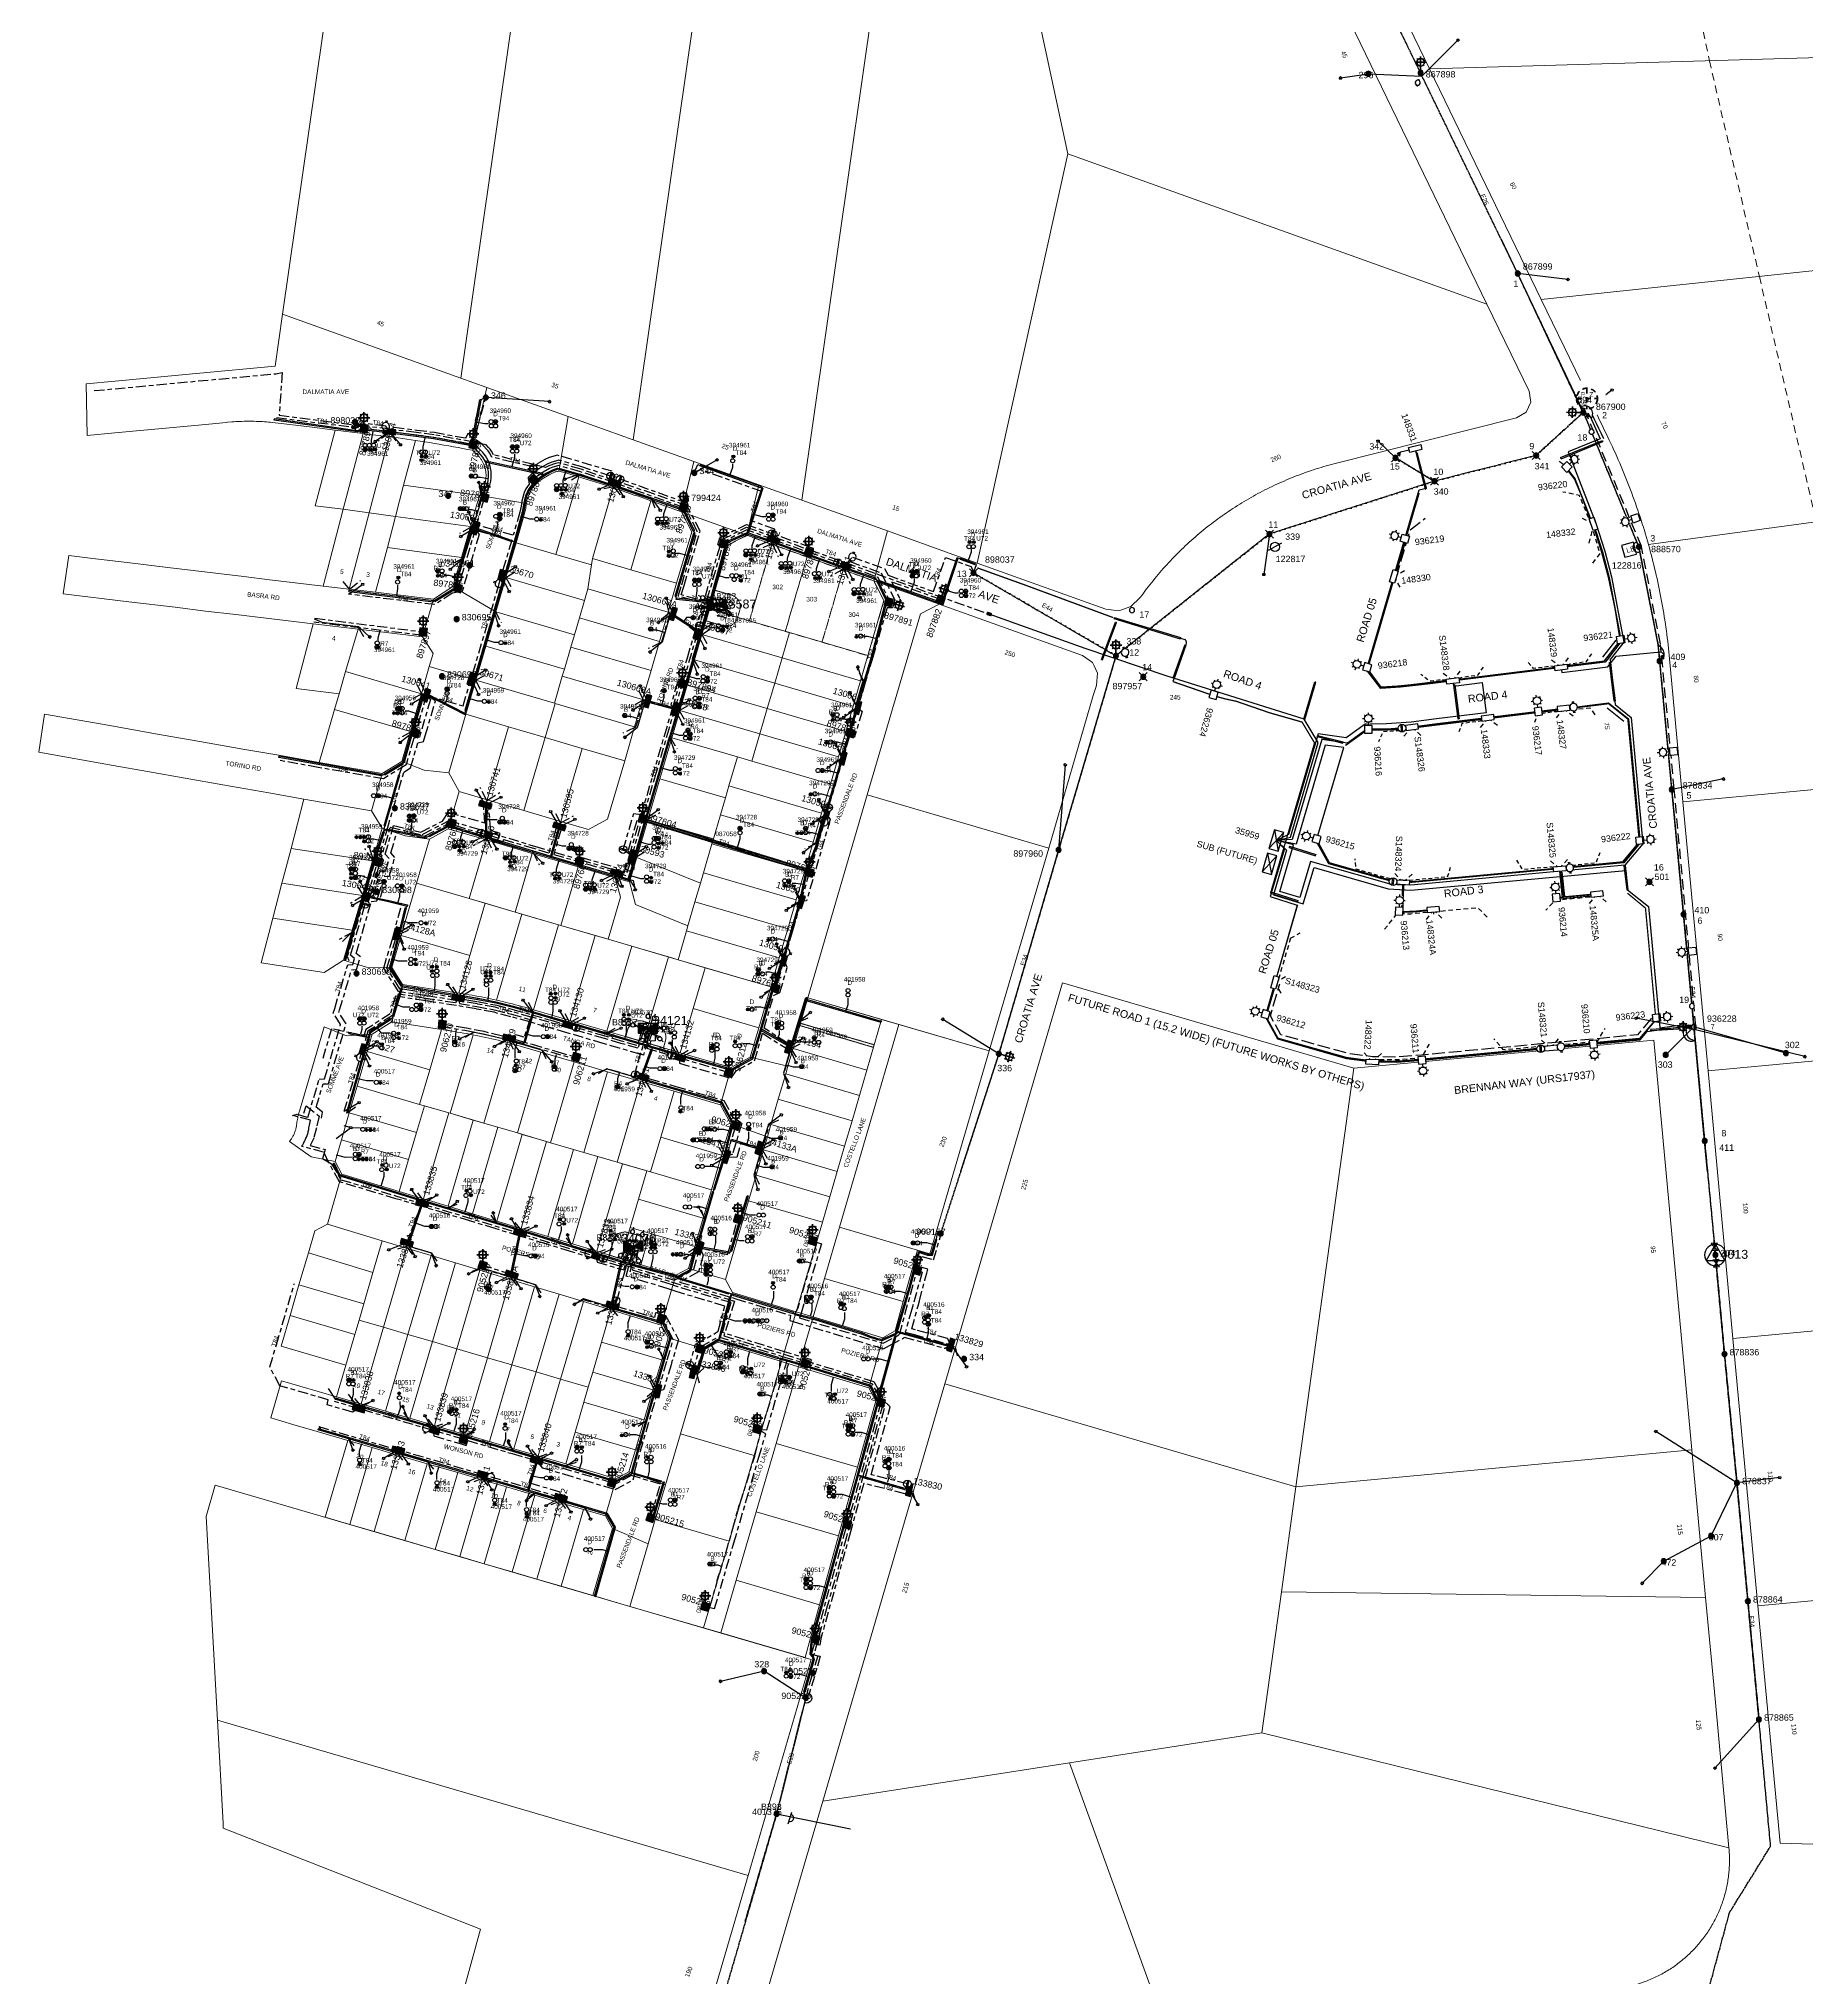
# Model space of a CAD drawing. Header units: metres. Extents: x 302050 to 303650, y 6239465 to 6240758.
# Drawn here: x 302050 to 302744, y 6239627 to 6240388 of the extents above; entities that cross this region are included whole.
import ezdxf
from ezdxf.enums import TextEntityAlignment as Align

# ---------------------------------------------------------------- set-up
doc = ezdxf.new("R2010")
doc.units = ezdxf.units.M
for name, pattern in [('Cable Exist OH', [1, 1, 0]), ('Cable Exist UG', [8.2, 4, -1.2, 1.8, -1.2]), ('Cable New OH', [6, 4, -2]), ('Cable Remove', [2, 0, -2]), ('Dash', [5, 3, -2]), ('HIDDEN', [0.375, 0.25, -0.125]), ('HIDDEN2', [0.1875, 0.125, -0.0625]), ('IE Trench LV', [6.5, 5, -1.5])]:
    doc.linetypes.add(name, pattern=pattern)
doc.layers.get('0').update_dxf_attribs({"color": 6})
for name, color, linetype in [('_User DUCT CONFIGS', 7, 'Continuous'), ('Duct_SP_EXT', 7, 'Continuous'), ('Equip_HV_EXT', 7, 'Continuous'), ('Equip_LV_EXT', 7, 'Continuous'), ('Equip_LV_NEW', 2, 'Continuous'), ('Equip_SL_EXT', 5, 'Continuous'), ('Equip_SP_HV_EXT', 7, 'Continuous'), ('Equip_SP_HV_NEW', 2, 'Continuous'), ('Equip_SP_LV_EXT', 7, 'Continuous'), ('Equip_SP_LV_NEW', 2, 'Continuous'), ('Equip_SP_SL_EXT', 7, 'Continuous'), ('Equip_SP_SL_NEW', 2, 'Continuous'), ('Mains_HV_EXT', 7, 'Continuous'), ('Mains_HV_MOD', 3, 'Continuous'), ('Mains_HV_NEW_Hardwired', 2, 'Continuous'), ('Mains_HV_NEW_U72', 2, 'Continuous'), ('Mains_LV_EXT', 7, 'Continuous'), ('Mains_LV_NEW_Hardwired', 2, 'Continuous'), ('Mains_LV_NEW_R6', 2, 'Continuous'), ('Mains_LV_NEW_T84', 2, 'Continuous'), ('Mains_LV_SL_EXT', 7, 'Continuous'), ('Mains_SL_EXT', 4, 'Continuous'), ('Mains_SL_NEW_R6', 2, 'Continuous'), ('Notes', 7, 'Continuous'), ('OH_Details_SP_MISC', 7, 'Continuous'), ('Services_SP_EXT', 7, 'Continuous'), ('Services_SP_NEW_UG', 2, 'Continuous'), ('Sub_SP_EXT', 7, 'Continuous'), ('Sub_SP_NEW', 2, 'Continuous'), ('Sub_SP_TR_HV_LV_EXT', 7, 'Continuous'), ('Sub_SP_TR_HV_LV_MOD', 3, 'Continuous'), ('SupportsOH_SP_TR_HV_LV_SL_EXT', 7, 'Continuous'), ('SupportsOH_SP_TR_HV_LV_SL_MOD', 3, 'Continuous'), ('SupportsOH_SP_TR_HV_LV_SL_NEW', 2, 'Continuous'), ('SupportsUG_SP_LV_EXT', 7, 'Continuous'), ('SupportsUG_SP_LV_NEW', 2, 'Continuous'), ('SupportsUG_SP_LV_SL_EXT', 7, 'Continuous'), ('SupportsUG_SP_LV_SL_NEW', 2, 'Continuous'), ('Trench_SP_EXT', 7, 'Continuous'), ('Trench_SP_NEW', 2, 'Continuous'), ('UG_Details_SP_MISC', 7, 'Continuous')]:
    doc.layers.add(name, color=color, linetype=linetype)
for name, color, linetype, lineweight in [('Cadastre Developer_SP_EXT', 9, 'Continuous', 5), ('Cadastre Easements_SP_EXT', 9, 'Continuous', 5), ('Cadastre Land Parcels_SP_EXT', 9, 'Continuous', 5), ('Cadastre Other Property_SP_EXT', 9, 'HIDDEN', 5), ('Cadastre Roads_SP_EXT', 9, 'Continuous', 5)]:
    doc.layers.add(name, color=color, linetype=linetype, lineweight=lineweight)
doc.styles.add('COLUMN_LABEL', font='arial.ttf')
doc.styles.add('HVSW_LABEL', font='arial.ttf')
doc.styles.add('iecARIAL', font='arial.ttf', dxfattribs={"height": 2})
doc.styles.add('IESYMBOL1', font='isocp.shx')
doc.styles.add('POLE_LABEL', font='arial.ttf')
doc.styles.add('SL_LABEL', font='arial.ttf')
doc.styles.add('SLCP_LABEL', font='arial.ttf', dxfattribs={"height": 3.5})
doc.styles.get("Standard").update_dxf_attribs({"font": 'arial.ttf'})
doc.styles.add('SWITCH_LABEL', font='arial.ttf', dxfattribs={"height": 2.5})
doc.linetypes.add('Cable 4', pattern='A,5.25,-0.1,["o",Standard,S=2,R=0,X=1.2,Y=-0.7],-4', length=9.35)
doc.linetypes.add('Cable E UG', pattern='A,6,-0.5,["E",Standard,S=1.7,R=0,X=0.5,Y=-1],-2.9', length=9.4)
doc.linetypes.add('Cable New UG', pattern='A,7,-0.25,["x",Standard,S=2,R=0,X=0.2,Y=-0.8],-2.1', length=9.35)
doc.linetypes.add('Cable Rem', pattern='A,6.5,-0.001,["X",Standard,S=2.5,R=0,X=0,Y=-1.27],-0.001', length=6.502)
doc.linetypes.add('IE Trench HV', pattern='A,7,-0.2,["/",Standard,S=3,R=0,X=0.6,Y=-1.4],-2.5', length=9.7)

# ---------------------------------------------------------------- blocks, each defined once
blk = doc.blocks.new('SUB_POLE_EXT')
blk.add_wipeout([(0, 4.22), (0.42, 4.2), (0.83, 4.14), (1.21, 4.05), (1.62, 3.9), (1.99, 3.72), (2.35, 3.51), (2.68, 3.26), (2.99, 2.99), (3.28, 2.66), (3.52, 2.34), (3.76, 1.92), (3.9, 1.62), (4.04, 1.23), (4.18, 0.63), (4.22, 0), (4.18, -0.61), (4.06, -1.15), (3.9, -1.62), (3.58, -2.24), (3.22, -2.73), (2.97, -3.01), (2.68, -3.26), (2.36, -3.5), (2, -3.72), (1.64, -3.89), (1.25, -4.03), (0.82, -4.14), (0.42, -4.2), (0, -4.22), (-0.41, -4.2), (-0.8, -4.15), (-1.21, -4.05), (-1.62, -3.9), (-1.99, -3.73), (-2.35, -3.51), (-2.68, -3.26), (-2.96, -3.02), (-3.23, -2.72), (-3.51, -2.35), (-3.71, -2.01), (-3.91, -1.6), (-4.05, -1.21), (-4.16, -0.76), (-4.22, -0.14), (-4.21, 0.39), (-4.14, 0.83), (-4.03, 1.27), (-3.9, 1.63), (-3.71, 2.02), (-3.5, 2.37), (-3.28, 2.67), (-2.99, 2.99), (-2.68, 3.27), (-2.33, 3.52), (-1.98, 3.73), (-1.63, 3.9), (-1.2, 4.05), (-0.78, 4.15), (-0.4, 4.21)])
blk.add_line((2.16, 0.48), (2.16, 0.48, 0))
blk.add_lwpolyline([(-4.22, 0, 1), (4.22, 0, 1)], format="xyb", close=True)
blk.add_lwpolyline([(2.14, 0.52), (0, 4.22), (-3.66, -2.11), (3.66, -2.11)], close=True)
for tag, height, flags, p in [('STREET_CODE', 0.2, 9, (1.5, 0)), ('ASSET_NUM', 3.5, 8, (2, 2)), ('CONSTRUCTED_VOLTAGE', 0.2, 9, (1.5, -0.2)), ('OPERATING_VOLTAGE', 0.2, 9, (1.5, -0.6)), ('OPERATED_BY', 0.2, 9, (1.5, -0.8)), ('ORIENTATION', 0.2, 9, (1.5, -1.2)), ('OWNED_BY', 0.2, 9, (1.5, -1.4)), ('SECONDARY_VOLTAGE', 0.2, 9, (1.5, -1.6)), ('STATE', 0.2, 9, (1.5, -1.8)), ('SUBSTATION_TYPE', 0.2, 9, (1.5, -2)), ('STREETNAME', 0.2, 9, (1.5, -2.8)), ('SUBURB', 0.2, 9, (1.5, -3)), ('Z', 0.2, 1, (1.5, -3.4)), ('NO_PHASES', 0.2, 9, (1.5, -0.4)), ('MAINTAINED_BY', 0.2, 9, (1.5, -1)), ('USAGE', 0.2, 9, (1.5, -2.2)), ('LEGEND', 0.2, 9, (1.5, -2.4)), ('LOCATION', 0.2, 9, (1.5, -2.6)), ('NOTES', 0.2, 9, (1.5, -3.2))]:
    blk.add_attdef(tag, text='', height=height, dxfattribs=dict(flags=flags)).set_placement(p, align=Align.MIDDLE_LEFT)
blk = doc.blocks.new('SUB_PADMOUNT_EXT')
for points in [[(0, 0), (-3.84, 1.92), (-3.84, -1.92)], [(0, 0), (3.84, 1.92), (3.84, -1.92)]]:
    blk.add_hatch(color=256).paths.add_polyline_path(points)
for p, q in [((3.84, 1.92), (-3.84, -1.92)), ((-3.84, 1.92), (3.84, -1.92))]:
    blk.add_line(p, q)
blk.add_lwpolyline([(-3.84, -1.92), (3.84, -1.92), (3.84, 1.92), (-3.84, 1.92)], close=True)
for tag, height, flags, p in [('STREET_CODE', 0.2, 9, (1.5, 0)), ('ASSET_NUM', 3.5, 8, (2, 2)), ('CONSTRUCTED_VOLTAGE', 0.2, 9, (1.5, -0.2)), ('OPERATING_VOLTAGE', 0.2, 9, (1.5, -0.6)), ('ORIENTATION', 0.2, 9, (1.5, -0.8)), ('OWNED_BY', 0.2, 9, (1.5, -1)), ('OPERATED_BY', 0.2, 9, (1.5, -1.2)), ('SECONDARY_VOLTAGE', 0.2, 9, (1.5, -1.6)), ('STATE', 0.2, 9, (1.5, -1.8)), ('SUBSTATION_TYPE', 0.2, 9, (1.5, -2.2)), ('STREETNAME', 0.2, 9, (1.5, -3)), ('SUBURB', 0.2, 9, (1.5, -3.2)), ('Z', 0.2, 1, (1.5, -3.6)), ('NO_PHASES', 0.2, 9, (1.5, -0.4)), ('MAINTAINED_BY', 0.2, 9, (1.5, -1.4)), ('PARENT', 0.2, 9, (1.5, -2)), ('USAGE', 0.2, 9, (1.5, -2.4)), ('LEGEND', 0.2, 9, (1.5, -2.6)), ('LOCATION', 0.2, 9, (1.5, -2.8)), ('NOTES', 0.2, 9, (1.5, -3.4))]:
    blk.add_attdef(tag, text='', height=height, dxfattribs=dict(flags=flags)).set_placement(p, align=Align.MIDDLE_LEFT)
blk = doc.blocks.new('COLUMN_EXT')
blk.add_hatch(color=256).paths.add_polyline_path([(-1.49, 1.48), (-1.49, -1.49), (1.48, -1.49), (1.48, 1.48)])
blk.add_lwpolyline([(-1.49, -1.49), (1.48, -1.49), (1.48, 1.48), (-1.49, 1.48)], close=True)
for tag, height, style, flags, p in [('STRUCTURE_PLANT_NUMBER', 0.2, 'POLE_LABEL', 9, (1.81, 0.03)), ('ASSET_NUM', 2.5, 'COLUMN_LABEL', 8, (2, 2)), ('STREET_CODE', 0.2, 'COLUMN_LABEL', 9, (1.81, -0.2))]:
    blk.add_attdef(tag, text='', height=height, dxfattribs=dict(style=style, flags=flags)).set_placement(p, align=Align.MIDDLE_LEFT)
at = {"flags": 1}
blk.add_attdef('Z', (1.81, -2.35), '', height=0.2, dxfattribs=at)
at = {"flags": 9}
for tag, p in [('COLUMN_TYPE', (1.81, -0.4)), ('OWNED_BY', (1.81, -0.6)), ('STATE', (1.81, -0.8)), ('USAGE', (1.81, -1)), ('STREETNAME', (1.81, -1.6)), ('SUBURB', (1.81, -1.8)), ('LEGEND', (1.81, -1.2)), ('LOCATION', (1.81, -1.4)), ('NOTES', (1.81, -2))]:
    blk.add_attdef(tag, text='', height=0.2, dxfattribs=at).set_placement(p, align=Align.MIDDLE_LEFT)
blk = doc.blocks.new('PILLAR_EXT')
blk.add_hatch(color=256).paths.add_polyline_path([(-2.475, 0.99), (-2.475, -0.99), (2.475, -0.99), (2.475, 0.99)])
blk.add_lwpolyline([(-2.475, -0.99), (2.475, -0.99), (2.475, 0.99), (-2.475, 0.99)], close=True)
for tag, p, flags in [('OWNED_BY', (0, -0.2), 9), ('STATE', (0, -0.4), 9), ('SUPPORT_TYPE', (0, -0.6), 9), ('STREETNAME', (0, -1.8), 9), ('SUBURB', (0, -2), 1), ('USAGE', (0, -0.8), 9), ('LEGEND', (0, -1), 9), ('LOCATION', (0, -1.2), 9), ('NOTES', (0, -1.4), 9), ('PARENT', (0, -1.6), 9)]:
    blk.add_attdef(tag, p, '', height=0.2, dxfattribs=dict(flags=flags))
at = {"style": 'iecARIAL', "flags": 8}
blk.add_attdef('ASSET_NUM', (1.5, 3.5), '', height=2.5, dxfattribs=at)
blk = doc.blocks.new('DUCT_EXT')
blk.add_circle((0, 0.8), 0.8)
at = {"flags": 1}
blk.add_attdef('Z', (0, 0), '', height=0.2, dxfattribs=at)
at = {"flags": 9}
for tag, p in [('DUCT_CODE', (0, 0)), ('XSECT_TYPE', (0, -0.2)), ('STATE', (0, -0.6)), ('FB_REFERENCE', (0, -0.4)), ('NOTES', (0, -0.8))]:
    blk.add_attdef(tag, text='', height=0.2, dxfattribs=at).set_placement(p, align=Align.MIDDLE_LEFT)
blk = doc.blocks.new('LV_OH_LINKS_OPEN_EXT')
for p, q in [((-0.17, 4.97), (-0.17, 5.46)), ((-0.17, 3), (-0.17, 2.5)), ((0.17, 4.97), (0.17, 5.46)), ((0.17, 3), (0.17, 2.5))]:
    blk.add_line(p, q)
blk.add_lwpolyline([(0, 2.99, 1), (0, 4.98, 1)], format="xyb", close=True)
at = {"flags": 9}
for tag, p in [('ACTUAL_STATUS', (0, 0)), ('CONSTRUCTED_VOLTAGE', (0, -0.2)), ('OPERATING_VOLTAGE', (0, -0.6)), ('ORIENTATION', (0, -0.8)), ('OWNED_BY', (0, -1)), ('STATE', (0, -1.2)), ('SWITCH_TYPE', (0, -1.4)), ('NO_PHASES', (0, -0.4)), ('USAGE', (0, -1.6)), ('LEGEND', (0, -1.8)), ('NOTES', (0, -2))]:
    blk.add_attdef(tag, text='', height=0.2, dxfattribs=at).set_placement(p, align=Align.MIDDLE_LEFT)
at = {"flags": 1}
blk.add_attdef('Z', (0, 0), '', height=0.2, dxfattribs=at)
blk = doc.blocks.new('LV_OH_LINKS_DISTFUSE_EXT')
for p, q in [((0, 0), (0.96, 0)), ((3.84, 0), (4.8, 0))]:
    blk.add_line(p, q)
blk.add_lwpolyline([(3.84, -1.2), (3.84, 1.2), (0.96, -1.2), (0.96, 1.2)], close=True)
at = {"flags": 9}
for tag, p in [('ACTUAL_STATUS', (0, 0)), ('CONSTRUCTED_VOLTAGE', (0, -0.2)), ('OPERATING_VOLTAGE', (0, -0.6)), ('ORIENTATION', (0, -0.8)), ('OWNED_BY', (0, -1)), ('STATE', (0, -1.2)), ('SWITCH_TYPE', (0, -1.4)), ('NO_PHASES', (0, -0.4)), ('USAGE', (0, -1.6)), ('NOTES', (0, -1.8))]:
    blk.add_attdef(tag, text='', height=0.2, dxfattribs=at).set_placement(p, align=Align.MIDDLE_LEFT)
at = {"flags": 1}
blk.add_attdef('Z', (0, 0), '', height=0.2, dxfattribs=at)
blk = doc.blocks.new('SL_LANTERN_EXT')
at = {"lineweight": 40}
for p, q in [((-2.25, 4.22), (2.25, 4.22)), ((-1.46, 5.68), (-1.06, 5.28)), ((-1.46, 2.76), (-1.06, 3.16)), ((0, 1.97), (0, 6.47)), ((0, 0), (0, 2.72)), ((1.46, 5.68), (1.06, 5.28)), ((1.46, 2.76), (1.06, 3.16))]:
    blk.add_line(p, q, dxfattribs=at)
blk.add_circle((0, 4.22), 1.5, dxfattribs=at)
at = {"style": 'iecARIAL', "flags": 9}
blk.add_attdef('ASSET_NUM', (1.5, 1.5), '', height=2.5, dxfattribs=at)
for tag, p, height, flags in [('OPERATING_VOLTAGE', (0.98, -1.65), 0.2, 9), ('ORIENTATION', (0.98, -1.85), 0.2, 9), ('OWNED_BY', (0.98, -2.05), 0.2, 9), ('STATE', (0.98, -2.25), 0.2, 9), ('CONSTRUCTED_VOLTAGE', (0.98, -0.65), 0.2, 9), ('CONTROL_TYPE', (0.98, -0.85), 0.2, 9), ('LANTERN_PURPOSE', (0.98, -1.05), 0.2, 9), ('LANTERN_TYPE', (0.98, -1.25), 0.2, 9), ('NO_PHASES', (0.98, -1.45), 0.2, 9), ('USAGE', (0.98, -2.45), 0.2, 9), ('CEXIST', (0.98, -2.65), 0.2, 9), ('CNEW', (0.98, -2.85), 0.2, 9), ('CNUMBER', (0.98, -3.05), 0.2, 9), ('CREMOVE', (0.98, -3.25), 0.2, 9), ('CREPLACE', (0.98, -3.45), 0.2, 9), ('LKINGHEIGHT', (0.98, -3.65), 0.2, 9), ('LBRACKET', (0.98, -3.85), 0.2, 9), ('LBRACKETVOCAB', (0.98, -4.05), 0.2, 9), ('LCATEGORY', (0.98, -4.25), 0.2, 9), ('LCHARGE1', (0.98, -4.45), 0.2, 9), ('LCHARGE1PERCENT', (0.98, -4.65), 0.2, 9), ('LCHARGE2', (0.98, -4.85), 0.2, 9), ('LCHARGE2PERCENT', (0.98, -5.05), 0.2, 9), ('LCHARGE3', (0.98, -5.25), 0.2, 9), ('LCHARGE3PERCENT', (0.98, -5.45), 0.2, 9), ('LEXIST', (0.98, -5.65), 0.2, 9), ('LLAMP', (0.98, -5.85), 0.2, 9), ('LLAMPVOCAB', (0.98, -6.05), 0.2, 9), ('LMAST', (0.98, -6.25), 0.2, 9), ('LMASTVOCAB', (0.98, -6.45), 0.2, 9), ('LNEW', (0.98, -6.65), 0.2, 9), ('LANTNUMBER', (0.98, -6.85), 0.2, 9), ('LOUTREACH', (0.98, -7.25), 0.2, 9), ('LOUTREACHVOCAB', (0.98, -7.45), 0.2, 9), ('LRATECODE', (0.98, -7.65), 0.2, 9), ('LNUMBER', (2.18, -3.25), 2.5, 8), ('STREETNAME', (0.98, -9.25), 0.2, 9), ('SUBURB', (0.98, -9.45), 0.2, 1), ('LREMOVE', (0.98, -7.85), 0.2, 9), ('LREPLACE', (0.98, -8.05), 0.2, 9), ('LTYPE', (0.98, -8.25), 0.2, 9), ('LTYPEVOCAB', (0.98, -8.45), 0.2, 9), ('LEGEND', (0.98, -8.65), 0.2, 9), ('LOCATION', (0.98, -8.85), 0.2, 9), ('NOTES', (0.98, -9.05), 0.2, 9)]:
    blk.add_attdef(tag, p, '', height=height, dxfattribs=dict(flags=flags))
blk = doc.blocks.new('CCP_EXT')
blk.add_wipeout([(0, 0.57), (0.57, 0), (0, -0.57), (-0.57, 0)])
blk.add_lwpolyline([(-0.57, 0), (0, 0.57), (0.57, 0), (0, -0.57), (-0.57, 0)])
at = {"flags": 1}
blk.add_attdef('Z', (0, 0), '', height=0.2, dxfattribs=at)
at = {"flags": 9}
for tag, p in [('CCP_TYPE', (0, 0)), ('CONSTRUCTED_VOLTAGE', (0, -0.2)), ('OPERATING_VOLTAGE', (0, -0.6)), ('ORIENTATION', (0, -0.8)), ('OWNED_BY', (0, -1)), ('STATE', (0, -1.8)), ('NO_PHASES', (0, -0.4)), ('USAGE', (0, -1.2)), ('LEGEND', (0, -1.4)), ('LIFE_SUPPORT', (0, -1.6)), ('NOTES', (0, -2))]:
    blk.add_attdef(tag, text='', height=0.2, dxfattribs=at).set_placement(p, align=Align.MIDDLE_LEFT)
blk = doc.blocks.new('POLE_EXT')
blk.add_hatch(color=256).paths.add_polyline_path([(-1, 0, 1), (1, 0, 1)])
blk.add_lwpolyline([(-1, 0, 1), (1, 0, 1)], format="xyb", close=True)
for tag, height, flags, p in [('pNumber', 2.5, 8, (-17.84, 2.07)), ('OWNED_BY', 0.2, 9, (1.35, -0.4)), ('SPECIAL_USE', 0.2, 9, (1.35, -0.8)), ('STATE', 0.2, 9, (1.35, -1)), ('cLV', 0.2, 9, (1.35, -1.4)), ('hDepth', 0.2, 9, (1.35, -1.6)), ('hDia', 0.2, 9, (1.35, -1.8)), ('cHV', 0.2, 9, (1.35, -2)), ('cLinedev', 0.2, 9, (1.35, -3.4)), ('pExisting', 0.2, 9, (1.35, -3.8)), ('pFooting', 0.2, 9, (1.35, -4.4)), ('pNew', 0.2, 9, (1.35, -4.6)), ('pRelocate', 0.2, 9, (1.35, -5)), ('pRemove', 0.2, 9, (1.35, -5.2)), ('pReplace', 0.2, 9, (1.35, -5.4)), ('pStay', 0.2, 9, (1.35, -5.6)), ('pType', 0.2, 9, (1.35, -5.8)), ('cspan', 0.2, 9, (1.35, -6)), ('STREETNAME', 0.2, 9, (1.35, -6.2)), ('SUBURB', 0.2, 9, (1.35, -6.4)), ('OPERATED_BY', 0.2, 9, (1.36, -7.01)), ('PARENT', 0.2, 9, (1.35, -0.6)), ('USAGE', 0.2, 9, (1.35, -1.2)), ('LBRACKET', 0.2, 9, (1.35, -2.2)), ('LExisting', 0.2, 9, (1.35, -2.4)), ('LANTNUMBER', 0.2, 9, (1.35, -2.6)), ('LOther', 0.2, 9, (1.35, -2.8)), ('LRemove', 0.2, 9, (1.35, -3)), ('LEGEND', 0.2, 9, (1.35, -3.2)), ('LOCATION', 0.2, 9, (1.35, -3.6)), ('PFNUMBER', 0.2, 9, (1.35, -4)), ('NEWPFNUMBER', 0.2, 9, (1.35, -4.2)), ('NOTES', 0.2, 9, (1.35, -6.6)), ('MAINTAINED_BY', 0.2, 9, (1.36, -6.81))]:
    blk.add_attdef(tag, text='', height=height, dxfattribs=dict(flags=flags)).set_placement(p, align=Align.MIDDLE_LEFT)
at = {"style": 'POLE_LABEL'}
for tag, height, flags, p in [('STRUCTURE_PLANT_NUMBER', 0.2, 9, (1.35, 0.03)), ('ASSET_NUM', 2.5, 8, (2, 2)), ('STREET_CODE', 0.2, 9, (1.35, -0.2))]:
    blk.add_attdef(tag, text='', height=height, dxfattribs=dict(at, flags=flags)).set_placement(p, align=Align.MIDDLE_LEFT)
at = {"flags": 1}
blk.add_attdef('Z', (1.35, -7.33), '', height=0.2, dxfattribs=at)
blk = doc.blocks.new('HV_STJ_EXT')
h = blk.add_hatch(color=256)
edge = h.paths.add_edge_path()
edge.add_ellipse((-0.59, 0.13), major_axis=(0.226, 0.226), ratio=1, start_angle=44.99996, end_angle=135)
edge.add_line((-0.91, 0.13), (-0.91, -0.13))
edge.add_ellipse((-0.59, -0.13), major_axis=(0.226, 0.226), ratio=1, start_angle=134.99996, end_angle=225)
edge.add_line((-0.59, -0.45), (0.59, -0.45))
edge.add_ellipse((0.59, -0.13), major_axis=(-0.226, 0.226), ratio=1, start_angle=134.99996, end_angle=225)
edge.add_line((0.91, -0.13), (0.91, 0.13))
edge.add_ellipse((0.59, 0.13), major_axis=(-0.226, 0.226), ratio=1, start_angle=224.99996, end_angle=315)
edge.add_line((0.59, 0.45), (-0.59, 0.45))
blk.add_lwpolyline([(-0.91, 0.13), (-0.91, -0.13, 0.414214), (-0.59, -0.45), (0.59, -0.45, 0.414214), (0.91, -0.13), (0.91, 0.13, 0.414214), (0.59, 0.45), (-0.59, 0.45, 0.414214)], format="xyb", close=True)
for tag, flags, p in [('ORIENTATION', 9, (1.5, 0)), ('Z', 1, (1.5, -0.8)), ('USAGE', 9, (1.5, -0.2)), ('LEGEND', 9, (1.5, -0.4)), ('NOTES', 9, (1.5, -0.6))]:
    blk.add_attdef(tag, text='', height=0.2, dxfattribs=dict(flags=flags)).set_placement(p, align=Align.MIDDLE_LEFT)
blk = doc.blocks.new('LV_STJ_EXT')
h = blk.add_hatch(color=256)
edge = h.paths.add_edge_path()
edge.add_ellipse((-0.59, 0.13), major_axis=(0.226, 0.226), ratio=1, start_angle=44.99996, end_angle=135)
edge.add_line((-0.91, 0.13), (-0.91, -0.13))
edge.add_ellipse((-0.59, -0.13), major_axis=(0.226, 0.226), ratio=1, start_angle=134.99996, end_angle=225)
edge.add_line((-0.59, -0.45), (0.59, -0.45))
edge.add_ellipse((0.59, -0.13), major_axis=(-0.226, 0.226), ratio=1, start_angle=134.99996, end_angle=225)
edge.add_line((0.91, -0.13), (0.91, 0.13))
edge.add_ellipse((0.59, 0.13), major_axis=(-0.226, 0.226), ratio=1, start_angle=224.99996, end_angle=315)
edge.add_line((0.59, 0.45), (-0.59, 0.45))
blk.add_lwpolyline([(-0.91, 0.13), (-0.91, -0.13, 0.414214), (-0.59, -0.45), (0.59, -0.45, 0.414214), (0.91, -0.13), (0.91, 0.13, 0.414214), (0.59, 0.45), (-0.59, 0.45, 0.414214)], format="xyb", close=True)
at = {"flags": 1}
blk.add_attdef('Z', (0, 0), '', height=0.2, dxfattribs=at)
at = {"flags": 9}
for tag, p in [('ORIENTATION', (0, 0)), ('USAGE', (0, -0.2)), ('LEGEND', (0, -0.4)), ('NOTES', (0, -0.6))]:
    blk.add_attdef(tag, text='', height=0.2, dxfattribs=at).set_placement(p, align=Align.MIDDLE_LEFT)
blk = doc.blocks.new('LV_UG_DFUSE_CLOSED_EXT')
for points in [[(1, 0), (0, 0)], [(5.04, 0.73), (2.16, -0.72)], [(5.05, -0.71), (2.16, 0.72)], [(6.2, 0.01), (7.2, 0.01)]]:
    blk.add_lwpolyline(points)
for centre in [(1.8, 0), (5.4, 0.01)]:
    blk.add_circle(centre, 0.8)
at = {"flags": 9}
for tag, p in [('ACTUAL_STATUS', (0, 0)), ('CONSTRUCTED_VOLTAGE', (0, -0.2)), ('OPERATING_VOLTAGE', (0, -0.6)), ('ORIENTATION', (0, -0.8)), ('STATE', (0, -1)), ('SWITCH_TYPE', (0, -1.2)), ('NO_PHASES', (0, -0.4)), ('USAGE', (0, -1.4)), ('NOTES', (0, -1.6))]:
    blk.add_attdef(tag, text='', height=0.2, dxfattribs=at).set_placement(p, align=Align.MIDDLE_LEFT)
at = {"flags": 1}
blk.add_attdef('Z', (0, 0), '', height=0.2, dxfattribs=at)
blk = doc.blocks.new('LV_UG_LINKS_OPEN_EXT')
for p, q in [((-0.25, 1.47), (-0.25, 2.22)), ((0.25, 1.47), (0.25, 2.22)), ((-0.25, -1.47), (-0.25, -2.22)), ((0.25, -1.47), (0.25, -2.22))]:
    blk.add_line(p, q)
at = {"flags": 9}
for tag, p in [('ACTUAL_STATUS', (0, 0)), ('CONSTRUCTED_VOLTAGE', (0, -0.2)), ('OPERATING_VOLTAGE', (0, -0.6)), ('ORIENTATION', (0, -0.8)), ('STATE', (0, -1)), ('SWITCH_TYPE', (0, -1.2)), ('NO_PHASES', (0, -0.4)), ('USAGE', (0, -1.4)), ('NOTES', (0, -1.6))]:
    blk.add_attdef(tag, text='', height=0.2, dxfattribs=at).set_placement(p, align=Align.MIDDLE_LEFT)
at = {"flags": 1}
blk.add_attdef('Z', (0, 0), '', height=0.2, dxfattribs=at)
blk.add_wipeout([(-0.25, 1.47), (-0.43, 1.43), (-0.61, 1.36), (-0.77, 1.28), (-0.93, 1.17), (-1.07, 1.05), (-1.19, 0.9), (-1.29, 0.75), (-1.38, 0.58), (-1.44, 0.4), (-1.48, 0.22), (-1.49, 0.03), (-1.49, -0.16), (-1.45, -0.34), (-1.4, -0.52), (-1.32, -0.69), (-1.23, -0.85), (-1.11, -1), (-0.98, -1.13), (-0.83, -1.24), (-0.66, -1.34), (-0.49, -1.41), (-0.31, -1.46), (-0.13, -1.49), (0.06, -1.49), (0.25, -1.47), (0.43, -1.43), (0.61, -1.36), (0.77, -1.28), (0.93, -1.17), (1.07, -1.05), (1.19, -0.9), (1.29, -0.75), (1.38, -0.58), (1.44, -0.4), (1.48, -0.22), (1.49, -0.03), (1.49, 0.16), (1.45, 0.34), (1.4, 0.52), (1.32, 0.69), (1.23, 0.85), (1.11, 1), (0.98, 1.13), (0.83, 1.24), (0.66, 1.34), (0.49, 1.41), (0.31, 1.46), (0.13, 1.49), (-0.06, 1.49)])
blk.add_lwpolyline([(0, -1.49, 1), (0, 1.49, 1)], format="xyb", close=True)
blk = doc.blocks.new('LV_UG_LINKS_CLOSED_EXT')
blk.add_wipeout([(-1.06, 1.06), (-1.18, 0.92), (-1.29, 0.76), (-1.37, 0.59), (-1.43, 0.42), (-1.48, 0.23), (-1.49, 0.05), (-1.49, -0.14), (-1.46, -0.33), (-1.41, -0.51), (-1.33, -0.68), (-1.24, -0.84), (-1.12, -0.99), (-0.99, -1.12), (-0.84, -1.24), (-0.68, -1.33), (-0.51, -1.41), (-0.33, -1.46), (-0.14, -1.49), (0.05, -1.49), (0.23, -1.48), (0.42, -1.43), (0.59, -1.37), (0.76, -1.29), (0.92, -1.18), (1.06, -1.06), (1.18, -0.92), (1.29, -0.76), (1.37, -0.59), (1.43, -0.42), (1.48, -0.23), (1.49, -0.05), (1.49, 0.14), (1.46, 0.33), (1.41, 0.51), (1.33, 0.68), (1.24, 0.84), (1.12, 0.99), (0.99, 1.12), (0.84, 1.24), (0.68, 1.33), (0.51, 1.41), (0.33, 1.46), (0.14, 1.49), (-0.05, 1.49), (-0.23, 1.48), (-0.42, 1.43), (-0.59, 1.37), (-0.76, 1.29), (-0.92, 1.18)])
for p, q in [((-0.25, -1.48), (-0.25, 1.48)), ((0.25, -1.48), (0.25, 1.48))]:
    blk.add_line(p, q)
blk.add_circle((0, 0), 1.5)
at = {"flags": 9}
for tag, p in [('ACTUAL_STATUS', (0, 0)), ('CONSTRUCTED_VOLTAGE', (0, -0.2)), ('OPERATING_VOLTAGE', (0, -0.6)), ('ORIENTATION', (0, -0.8)), ('STATE', (0, -1)), ('SWITCH_TYPE', (0, -1.2)), ('NO_PHASES', (0, -0.4)), ('USAGE', (0, -1.4)), ('NOTES', (0, -1.6))]:
    blk.add_attdef(tag, text='', height=0.2, dxfattribs=at).set_placement(p, align=Align.MIDDLE_LEFT)
at = {"flags": 1}
blk.add_attdef('Z', (0, 0), '', height=0.2, dxfattribs=at)
blk = doc.blocks.new('HV_USL_CLOSED_EXT')
blk.add_line((2.4, 5.5), (-2.4, 5.5))
blk.add_lwpolyline([(1.44, 5.5, 0.414214), (0, 6.94, 0.414214), (-1.44, 5.5)], format="xyb")
for tag, height, flags, p in [('STREET_CODE', 0.2, 9, (1.5, 0)), ('ASSET_NUM', 2.5, 8, (2, 2)), ('ACTUAL_STATUS', 0.2, 9, (1.5, -0.2)), ('CONSTRUCTED_VOLTAGE', 0.2, 9, (1.5, -0.4)), ('OPERATING_VOLTAGE', 0.2, 9, (1.5, -0.8)), ('ORIENTATION', 0.2, 9, (1.5, -1)), ('OWNED_BY', 0.2, 9, (1.5, -1.2)), ('OPERATED_BY', 0.2, 9, (1.5, -1.4)), ('STATE', 0.2, 9, (1.5, -1.8)), ('SWITCH_TYPE', 0.2, 9, (1.5, -2)), ('STREETNAME', 0.2, 9, (1.5, -2.8)), ('SUBURB', 0.2, 9, (1.5, -3)), ('Z', 0.2, 1, (1.5, -3.6)), ('NO_PHASES', 0.2, 9, (1.5, -0.6)), ('MAINTAINED_BY', 0.2, 9, (1.5, -1.6)), ('USAGE', 0.2, 9, (1.5, -2.2)), ('LEGEND', 0.2, 9, (1.5, -2.4)), ('LOCATION', 0.2, 9, (1.5, -2.6)), ('NOTES', 0.2, 9, (1.5, -3.2)), ('LABEL_ALIGNMENT', 0.2, 9, (1.5, -3.4))]:
    blk.add_attdef(tag, text='', height=height, dxfattribs=dict(flags=flags)).set_placement(p, align=Align.MIDDLE_LEFT)
blk = doc.blocks.new('*U777')
blk.add_line((-3.55, 4.79), (2.31, 6.08))
blk.add_circle((-0.62, 5.43), 1.8)
at = {"flags": 1}
blk.add_attdef('Z', (0, 0), '', height=0.2, dxfattribs=at)
at = {"style": 'HVSW_LABEL'}
for tag, height, flags, p in [('ASSET_NUM', 3.5, 8, (2, 2)), ('STREET_CODE', 0.2, 9, (0, -0.2))]:
    blk.add_attdef(tag, text='', height=height, dxfattribs=dict(at, flags=flags)).set_placement(p, align=Align.MIDDLE_LEFT)
at = {"flags": 9}
for tag, p in [('ACTUAL_STATUS', (0, -0.4)), ('CONSTRUCTED_VOLTAGE', (0, -0.6)), ('OPERATING_VOLTAGE', (0, -1)), ('ORIENTATION', (0, -1.2)), ('OWNED_BY', (0, -1.4)), ('STATE', (0, -1.6)), ('SWITCH_TYPE', (0, -1.8)), ('STREETNAME', (0, -2.6)), ('SUBURB', (0, -2.8)), ('NO_PHASES', (0, -0.8)), ('USAGE', (0, -2)), ('LEGEND', (0, -2.2)), ('LOCATION', (0, -2.4)), ('NOTES', (0, -3))]:
    blk.add_attdef(tag, text='', height=0.2, dxfattribs=at).set_placement(p, align=Align.MIDDLE_LEFT)
blk = doc.blocks.new('HV_LOAD_BREAK_EXT')
blk.add_lwpolyline([(-2.4, -2.4), (2.4, -2.4), (2.4, 2.4), (-2.4, 2.4)], close=True)
at = {"insert": (-1.1, 0.99), "char_height": 2, "width": 2.9628, "attachment_point": 1}
blk.add_mtext('{\\Fisocp|c0;LB}', dxfattribs=at)
for tag, height, flags, p in [('STREET_CODE', 0.2, 9, (1.5, 0)), ('ASSET_NUM', 2.5, 8, (2, 2)), ('ACTUAL_STATUS', 0.2, 9, (1.5, -0.2)), ('CONSTRUCTED_VOLTAGE', 0.2, 9, (1.5, -0.4)), ('OPERATING_VOLTAGE', 0.2, 9, (1.5, -0.8)), ('ORIENTATION', 0.2, 9, (1.5, -1)), ('OWNED_BY', 0.2, 9, (1.5, -1.2)), ('OPERATED_BY', 0.2, 9, (1.5, -1.4)), ('STATE', 0.2, 9, (1.5, -1.8)), ('SWITCH_TYPE', 0.2, 9, (1.5, -2)), ('STREETNAME', 0.2, 9, (1.5, -2.8)), ('SUBURB', 0.2, 9, (1.5, -3)), ('Z', 0.2, 1, (1.5, -3.6)), ('NO_PHASES', 0.2, 9, (1.5, -0.6)), ('MAINTAINED_BY', 0.2, 9, (1.5, -1.6)), ('USAGE', 0.2, 9, (1.5, -2.2)), ('LEGEND', 0.2, 9, (1.5, -2.4)), ('LOCATION', 0.2, 9, (1.5, -2.6)), ('NOTES', 0.2, 9, (1.5, -3.2)), ('LABEL_ALIGNMENT', 0.2, 9, (1.5, -3.4))]:
    blk.add_attdef(tag, text='', height=height, dxfattribs=dict(flags=flags)).set_placement(p, align=Align.MIDDLE_LEFT)
blk = doc.blocks.new('SWG_HOLEC_SU_NO_EXT')
blk.add_line((1.8, -2), (5.8, -2))
for points in [[(1, 0), (0, 0)], [(6.6, 0), (7.6, 0)]]:
    blk.add_lwpolyline(points)
for points in [[(1.8, -0.8, 1), (1.8, 0.8, 1)], [(5.8, -0.8, 1), (5.8, 0.8, 1)]]:
    blk.add_lwpolyline(points, format="xyb", close=True)
at = {"insert": (5.31, -3.64), "char_height": 1.4, "width": 3.8863, "attachment_point": 1, "rotation": 180}
blk.add_mtext('{\\fArial|b0|i0|c0|p34;N/O}', dxfattribs=at)
at = {"style": 'SWITCH_LABEL', "flags": 8}
blk.add_attdef('ASSET_NUM', text='', height=2.5, rotation=179.95437, dxfattribs=at).set_placement((-2.4, 0), align=Align.MIDDLE_LEFT)
at = {"flags": 1}
blk.add_attdef('Z', (0, 0), '', height=0.2, dxfattribs=at)
at = {"flags": 9}
for tag, p in [('ACTUAL_STATUS', (0, -0.4)), ('CONSTRUCTED_VOLTAGE', (0, -0.6)), ('OPERATING_VOLTAGE', (0, -1)), ('ORIENTATION', (0, -1.2)), ('OWNED_BY', (0, -1.4)), ('STATE', (0, -1.8)), ('SWITCH_TYPE', (0, -2)), ('STREETNAME', (0, -2.6)), ('SUBURB', (0, -2.8)), ('NO_PHASES', (0, -0.8)), ('PARENT', (0, -1.6)), ('USAGE', (0, -2.2)), ('LOCATION', (0, -2.4)), ('NOTES', (0, -3))]:
    blk.add_attdef(tag, text='', height=0.2, dxfattribs=at).set_placement(p, align=Align.MIDDLE_LEFT)
at = {"style": 'SWITCH_LABEL', "flags": 9}
blk.add_attdef('STREET_CODE', text='', height=0.2, dxfattribs=at).set_placement((0, -0.2), align=Align.MIDDLE_LEFT)
blk = doc.blocks.new('SWG_HOLEC_SU_EXT')
blk.add_line((1.8, -2), (5.8, -2))
for points in [[(1, 0), (0, 0)], [(6.6, 0), (7.6, 0)]]:
    blk.add_lwpolyline(points)
for points in [[(1.8, -0.8, 1), (1.8, 0.8, 1)], [(5.8, -0.8, 1), (5.8, 0.8, 1)]]:
    blk.add_lwpolyline(points, format="xyb", close=True)
at = {"style": 'SWITCH_LABEL', "flags": 8}
blk.add_attdef('ASSET_NUM', text='', height=2.5, rotation=179.95437, dxfattribs=at).set_placement((-2.4, 0), align=Align.MIDDLE_LEFT)
at = {"flags": 1}
blk.add_attdef('Z', (0, 0), '', height=0.2, dxfattribs=at)
at = {"flags": 9}
for tag, p in [('ACTUAL_STATUS', (0, -0.4)), ('CONSTRUCTED_VOLTAGE', (0, -0.6)), ('OPERATING_VOLTAGE', (0, -1)), ('ORIENTATION', (0, -1.2)), ('OWNED_BY', (0, -1.4)), ('STATE', (0, -1.8)), ('SWITCH_TYPE', (0, -2)), ('STREETNAME', (0, -2.6)), ('SUBURB', (0, -2.8)), ('NO_PHASES', (0, -0.8)), ('PARENT', (0, -1.6)), ('USAGE', (0, -2.2)), ('LOCATION', (0, -2.4)), ('NOTES', (0, -3))]:
    blk.add_attdef(tag, text='', height=0.2, dxfattribs=at).set_placement(p, align=Align.MIDDLE_LEFT)
at = {"style": 'SWITCH_LABEL', "flags": 9}
blk.add_attdef('STREET_CODE', text='', height=0.2, dxfattribs=at).set_placement((0, -0.2), align=Align.MIDDLE_LEFT)
blk = doc.blocks.new('CABLE_LARGE_EXT')
h = blk.add_hatch(color=256)
edge = h.paths.add_edge_path()
edge.add_arc((0, 0.55), 0.55, 0, 360)
blk.add_circle((0, 0.55), 0.55)
at = {"flags": 1}
blk.add_attdef('Z', (0, 0), '', height=0.2, dxfattribs=at)
at = {"flags": 9}
for tag, p in [('COND_CODE', (0, 0)), ('STATE', (0, -0.4)), ('XSECT_SIZE', (0, -0.6)), ('FB_REFERENCE', (0, -0.2)), ('NOTES', (0, -0.8))]:
    blk.add_attdef(tag, text='', height=0.2, dxfattribs=at).set_placement(p, align=Align.MIDDLE_LEFT)
blk = doc.blocks.new('SLCP_ZELL_EXT')
blk.add_wipeout([(-0.24, 7.5), (-0.71, 7.47), (-1.17, 7.41), (-1.64, 7.32), (-2.09, 7.21), (-2.54, 7.06), (-2.98, 6.89), (-3.41, 6.69), (-3.82, 6.46), (-4.22, 6.21), (-4.6, 5.93), (-4.96, 5.63), (-5.31, 5.31), (-5.63, 4.96), (-5.93, 4.6), (-6.21, 4.22), (-6.46, 3.82), (-6.69, 3.41), (-6.89, 2.98), (-7.06, 2.54), (-7.21, 2.09), (-7.32, 1.64), (-7.41, 1.17), (-7.47, 0.71), (-7.5, 0.24), (-7.5, -0.24), (-7.47, -0.71), (-7.41, -1.17), (-7.32, -1.64), (-7.21, -2.09), (-7.06, -2.54), (-6.89, -2.98), (-6.69, -3.41), (-6.46, -3.82), (-6.21, -4.22), (-5.93, -4.6), (-5.63, -4.96), (-5.31, -5.31), (-4.96, -5.63), (-4.6, -5.93), (-4.22, -6.21), (-3.82, -6.46), (-3.41, -6.69), (-2.98, -6.89), (-2.54, -7.06), (-2.09, -7.21), (-1.64, -7.32), (-1.17, -7.41), (-0.71, -7.47), (-0.24, -7.5), (0.24, -7.5), (0.71, -7.47), (1.17, -7.41), (1.64, -7.32), (2.09, -7.21), (2.54, -7.06), (2.98, -6.89), (3.41, -6.69), (3.82, -6.46), (4.22, -6.21), (4.6, -5.93), (4.96, -5.63), (5.31, -5.31), (5.63, -4.96), (5.93, -4.6), (6.21, -4.22), (6.46, -3.82), (6.69, -3.41), (6.89, -2.98), (7.06, -2.54), (7.21, -2.09), (7.32, -1.64), (7.41, -1.17), (7.47, -0.71), (7.5, -0.24), (7.5, 0.24), (7.47, 0.71), (7.41, 1.17), (7.32, 1.64), (7.21, 2.09), (7.06, 2.54), (6.89, 2.98), (6.69, 3.41), (6.46, 3.82), (6.21, 4.22), (5.93, 4.6), (5.63, 4.96), (5.31, 5.31), (4.96, 5.63), (4.6, 5.93), (4.22, 6.21), (3.82, 6.46), (3.41, 6.69), (2.98, 6.89), (2.54, 7.06), (2.09, 7.21), (1.64, 7.32), (1.17, 7.41), (0.71, 7.47), (0.24, 7.5)])
at = {"linetype": 'Dash', "lineweight": 40, "ltscale": 0.7}
for p, q in [((-4.11, 0), (4.11, 0)), ((0, 4.11), (0, -4.11))]:
    blk.add_line(p, q, dxfattribs=at)
blk.add_circle((0, 0), 4.11, dxfattribs=at)
at = {"lineweight": 40, "style": 'IESYMBOL1'}
for s, p in [('P', (-1.6, 0)), ('Z', (1.7, 0)), ('60', (-1.61, -3.31))]:
    blk.add_text(s, height=2, dxfattribs=at).set_placement(p, align=Align.BOTTOM_CENTER)
at = {"flags": 1}
blk.add_attdef('Z', (0, 0), '', height=0.2, dxfattribs=at)
at = {"style": 'SLCP_LABEL'}
for tag, height, flags, p in [('ASSET_NUM', 2.5, 8, (2, 2)), ('STREET_CODE', 0.2, 9, (0, -0.2))]:
    blk.add_attdef(tag, text='', height=height, dxfattribs=dict(at, flags=flags)).set_placement(p, align=Align.MIDDLE_LEFT)
at = {"flags": 9}
for tag, p in [('CONSTRUCTED_VOLTAGE', (0, -0.4)), ('CONTROL_TYPE', (0, -0.6)), ('OPERATING_VOLTAGE', (0, -1)), ('ORIENTATION', (0, -1.2)), ('OWNED_BY', (0, -1.4)), ('STATE', (0, -2)), ('NO_PHASES', (0, -0.8)), ('USAGE', (0, -1.6)), ('LOCATION', (0, -1.8)), ('NOTES', (0, -2.2))]:
    blk.add_attdef(tag, text='', height=0.2, dxfattribs=at).set_placement(p, align=Align.MIDDLE_LEFT)
blk = doc.blocks.new('PILLAR_NEW')
blk.add_wipeout([(-2.47, 0.99), (2.47, 0.99), (2.47, -0.99), (-2.47, -0.99)])
at = {"lineweight": -3}
blk.add_lwpolyline([(-2.47, 0.99), (2.47, 0.99), (2.47, -0.99), (-2.47, -0.99)], close=True, dxfattribs=at)
for tag, height, flags, p in [('STREET_CODE', 0.2, 9, (1.5, 2)), ('OWNED_BY', 0.2, 9, (1.5, 1.8)), ('OPERATED_BY', 0.2, 9, (1.5, 1.6)), ('STATE', 0.2, 9, (1.5, 1.2)), ('SUPPORT_TYPE', 0.2, 9, (1.5, 1)), ('SUBURB', 0.2, 9, (1.5, 0.2)), ('STREETNAME', 0.2, 9, (1.5, 0)), ('MAINTAINED_BY', 0.2, 9, (1.5, 1.4)), ('USAGE', 0.2, 9, (1.5, 0.8)), ('LEGEND', 0.2, 9, (1.5, 0.6)), ('PARENT', 0.2, 9, (1.5, 0.4)), ('ASSET_NUM', 2.5, 8, (2, 4)), ('Z', 0.2, 1, (1.5, -0.6)), ('LOCATION', 0.2, 9, (1.5, -0.2)), ('NOTES', 0.2, 9, (1.5, -0.4))]:
    blk.add_attdef(tag, text='', height=height, dxfattribs=dict(flags=flags)).set_placement(p, align=Align.MIDDLE_LEFT)
blk = doc.blocks.new('SUB_PADMOUNT_NEW')
for p, q in [((-3.84, 1.92), (3.84, -1.92)), ((3.84, 1.92), (-3.84, -1.92))]:
    blk.add_line(p, q)
blk.add_lwpolyline([(-3.84, -1.92), (3.84, -1.92), (3.84, 1.92), (-3.84, 1.92)], close=True)
for tag, height, flags, p in [('STREET_CODE', 0.2, 9, (1.5, 0)), ('ASSET_NUM', 3.5, 8, (2, 2)), ('OPERATING_VOLTAGE', 0.2, 9, (1.5, -0.4)), ('ORIENTATION', 0.2, 9, (1.5, -0.6)), ('OWNED_BY', 0.2, 9, (1.5, -0.8)), ('OPERATED_BY', 0.2, 9, (1.5, -1)), ('CONSTRUCTED_VOLTAGE', 0.2, 9, (1.5, -1.4)), ('SECONDARY_VOLTAGE', 0.2, 9, (1.5, -1.6)), ('STATE', 0.2, 9, (1.5, -1.8)), ('SUBSTATION_TYPE', 0.2, 9, (1.5, -2.2)), ('SUBURB', 0.2, 9, (1.5, -2.8)), ('STREETNAME', 0.2, 9, (1.5, -3)), ('Z', 0.2, 1, (1.5, -3.6)), ('NO_PHASES', 0.2, 9, (1.5, -0.2)), ('MAINTAINED_BY', 0.2, 9, (1.5, -1.2)), ('PARENT', 0.2, 9, (1.5, -2)), ('USAGE', 0.2, 9, (1.5, -2.4)), ('LEGEND', 0.2, 9, (1.5, -2.6)), ('LOCATION', 0.2, 9, (1.5, -3.2)), ('NOTES', 0.2, 9, (1.5, -3.4))]:
    blk.add_attdef(tag, text='', height=height, dxfattribs=dict(flags=flags)).set_placement(p, align=Align.MIDDLE_LEFT)
blk = doc.blocks.new('COLUMN_NEW')
blk.add_wipeout([(-1.485, -1.485), (1.485, -1.485), (1.485, 1.485), (-1.485, 1.485)])
at = {"lineweight": -3}
blk.add_lwpolyline([(-1.485, -1.485), (1.485, -1.485), (1.485, 1.485), (-1.485, 1.485)], close=True, dxfattribs=at)
at = {"style": 'POLE_LABEL', "flags": 9}
blk.add_attdef('STRUCTURE_PLANT_NUMBER', text='', height=0.2, dxfattribs=at).set_placement((1.5, 0.242), align=Align.MIDDLE_LEFT)
for tag, height, flags, p in [('STREET_CODE', 0.2, 9, (1.5, 0)), ('ASSET_NUM', 2.5, 8, (2, 2)), ('Z', 0.2, 1, (1.5, -2.8)), ('OWNED_BY', 0.2, 9, (1.5, -0.4)), ('OPERATED_BY', 0.2, 9, (1.5, -0.6)), ('STATE', 0.2, 9, (1.5, -1)), ('SUBURB', 0.2, 9, (1.5, -1.8)), ('STREETNAME', 0.2, 9, (1.5, -2)), ('COLUMN_TYPE', 0.2, 9, (1.5, -0.2)), ('USAGE', 0.2, 9, (1.5, -1.2)), ('MAINTAINED_BY', 0.2, 9, (1.5, -0.8)), ('LEGEND', 0.2, 9, (1.5, -1.4)), ('PARENT', 0.2, 9, (1.5, -1.6)), ('LOCATION', 0.2, 9, (1.5, -2.2)), ('NOTES', 0.2, 9, (1.5, -2.4)), ('LABEL_ALIGNMENT', 0.2, 9, (1.5, -2.6))]:
    blk.add_attdef(tag, text='', height=height, dxfattribs=dict(flags=flags)).set_placement(p, align=Align.MIDDLE_LEFT)
blk = doc.blocks.new('SL_LANTERN_NEW')
at = {"flags": 9}
for tag, p in [('CEXIST', (0, -2.4)), ('CNEW', (0, -2.6)), ('CNUMBER', (0, -2.8)), ('CREMOVE', (0, -3)), ('CREPLACE', (0, -3.2)), ('USAGE', (0, -2.2)), ('LKINGHEIGHT', (0, -3.4)), ('LBRACKET', (0, -3.6)), ('LBRACKETVOCAB', (0, -3.8)), ('LCATEGORY', (0, -4)), ('LCHARGE1', (0, -4.2)), ('LCHARGE1PERCENT', (0, -4.4)), ('LCHARGE2', (0, -4.6)), ('LCHARGE2PERCENT', (0, -4.8)), ('LCHARGE3', (0, -5)), ('LCHARGE3PERCENT', (0, -5.2)), ('LEXIST', (0, -5.4)), ('LLAMP', (0, -5.6)), ('LLAMPVOCAB', (0, -5.8)), ('LMAST', (0, -6)), ('LMASTVOCAB', (0, -6.2)), ('LNEW', (0, -6.4)), ('LANTNUMBER', (0, -6.6)), ('LOUTREACH', (0, -7)), ('LOUTREACHVOCAB', (0, -7.2)), ('LRATECODE', (0, -7.4)), ('LREMOVE', (0, -7.6)), ('SUBURB', (0, -8.6)), ('STREETNAME', (0, -8.8)), ('LREPLACE', (0, -7.8)), ('LTYPE', (0, -8)), ('LTYPEVOCAB', (0, -8.2)), ('LEGEND', (0, -8.4)), ('LOCATION', (0, -9)), ('NOTES', (0, -9.2)), ('MAINTAINED_BY', (0, -9.86))]:
    blk.add_attdef(tag, text='', height=0.2, dxfattribs=at).set_placement(p, align=Align.MIDDLE_LEFT)
blk.add_attdef('OPERATED_BY', (0, -9.61), '', height=0.2, dxfattribs=at)
blk.add_wipeout([(0, 6.47), (1.46, 5.68), (2.25, 4.22), (1.46, 2.76), (0, 1.86), (-1.46, 2.76), (-2.25, 4.22), (-1.46, 5.68)])
for p, q in [((-2.25, 4.22), (-1.5, 4.22)), ((-1.46, 5.68), (-1.06, 5.28)), ((-1.46, 2.76), (-1.06, 3.16)), ((0, 5.72), (0, 6.47)), ((0, 0), (0, 2.72)), ((0, 0), (0, 0)), ((1.46, 5.68), (1.06, 5.28)), ((1.46, 2.76), (1.06, 3.16)), ((1.5, 4.22), (2.25, 4.22))]:
    blk.add_line(p, q)
blk.add_circle((0, 4.22), 1.5)
at = {"flags": 1}
blk.add_attdef('Z', (0, 0), '', height=0.2, dxfattribs=at)
at = {"style": 'SL_LABEL', "flags": 9}
for tag, height, p in [('ASSET_NUM', 2.5, (2, 2)), ('STREET_CODE', 0.2, (0, -0.2))]:
    blk.add_attdef(tag, text='', height=height, dxfattribs=at).set_placement(p, align=Align.MIDDLE_LEFT)
for tag, height, flags, p in [('CONSTRUCTED_VOLTAGE', 0.2, 9, (0, -0.4)), ('CONTROL_TYPE', 0.2, 9, (0, -0.6)), ('OPERATING_VOLTAGE', 0.2, 9, (0, -1.4)), ('ORIENTATION', 0.2, 9, (0, -1.6)), ('OWNED_BY', 0.2, 9, (0, -1.8)), ('STATE', 0.2, 9, (0, -2)), ('LANTERN_PURPOSE', 0.2, 9, (0, -0.8)), ('LANTERN_TYPE', 0.2, 9, (0, -1)), ('NO_PHASES', 0.2, 9, (0, -1.2)), ('LNUMBER', 2.5, 8, (1.2, -2.8))]:
    blk.add_attdef(tag, text='', height=height, dxfattribs=dict(flags=flags)).set_placement(p, align=Align.MIDDLE_LEFT)
blk = doc.blocks.new('POLE_DEL')
h = blk.add_hatch(color=256)
edge = h.paths.add_edge_path()
edge.add_arc((0, 0), 1, 180, 360)
edge.add_arc((0, 0), 1, 0, 180)
for p, q in [((-1.58, 1.58), (1.58, -1.58)), ((-1.58, -1.58), (1.58, 1.58))]:
    blk.add_line(p, q)
blk.add_lwpolyline([(-1, 0, 1), (1, 0, 1)], format="xyb", close=True)
at = {"flags": 1}
blk.add_attdef('Z', (0, 0), '', height=0.2, dxfattribs=at)
for tag, height, flags, p in [('pNumber', 2.5, 8, (0, 2.07)), ('OWNED_BY', 0.2, 9, (0, -0.4)), ('SPECIAL_USE', 0.2, 9, (0, -0.6)), ('STATE', 0.2, 9, (0, -0.8)), ('cLV', 0.2, 9, (0, -1.2)), ('cHV', 0.2, 9, (0, -1.8)), ('cLinedev', 0.2, 9, (0, -3.2)), ('cspan', 0.2, 9, (0, -5.6)), ('SUBURB', 0.2, 9, (0, -5.8)), ('STREETNAME', 0.2, 9, (0, -6)), ('USAGE', 0.2, 9, (0, -1)), ('hDepth', 0.2, 9, (0, -1.4)), ('hDia', 0.2, 9, (0, -1.6)), ('LBRACKET', 0.2, 9, (0, -2)), ('LExisting', 0.2, 9, (0, -2.2)), ('LANTNUMBER', 0.2, 9, (0, -2.4)), ('LOther', 0.2, 9, (0, -2.6)), ('LRemove', 0.2, 9, (0, -2.8)), ('LEGEND', 0.2, 9, (0, -3)), ('pExisting', 0.2, 9, (0, -3.4)), ('PFNUMBER', 0.2, 9, (0, -3.6)), ('NEWPFNUMBER', 0.2, 9, (0, -3.8)), ('pFooting', 0.2, 9, (0, -4)), ('pNew', 0.2, 9, (0, -4.2)), ('pRelocate', 0.2, 9, (0, -4.6)), ('pRemove', 0.2, 9, (0, -4.8)), ('pReplace', 0.2, 9, (0, -5)), ('pStay', 0.2, 9, (0, -5.2)), ('pType', 0.2, 9, (0, -5.4)), ('LOCATION', 0.2, 9, (0, -6.2)), ('NOTES', 0.2, 9, (0, -6.4))]:
    blk.add_attdef(tag, text='', height=height, dxfattribs=dict(flags=flags)).set_placement(p, align=Align.MIDDLE_LEFT)
at = {"style": 'POLE_LABEL', "flags": 9}
blk.add_attdef('STREET_CODE', text='', height=0.2, dxfattribs=at).set_placement((0, -0.2), align=Align.MIDDLE_LEFT)
blk = doc.blocks.new('UGOH_NEW')
blk.add_hatch(color=256).paths.add_polyline_path([(-0.75, 1.7), (0.75, 1.7), (0, 3)])
at = {"color": 1}
blk.add_lwpolyline([(-0.75, 1.7), (0.75, 1.7), (0, 3)], close=True, dxfattribs=at)
for tag, flags, p in [('CONSTRUCTED_VOLTAGE', 9, (1.5, 0)), ('ACTUAL_STATUS', 9, (1.5, -1.6)), ('OPERATING_VOLTAGE', 9, (1.5, -0.2)), ('ORIENTATION', 9, (1.5, -0.4)), ('STATE', 9, (1.5, -0.6)), ('OWNED_BY', 9, (1.5, -1)), ('OPERATED_BY', 9, (1.5, -1.2)), ('TYPE', 1, (1.5, -2)), ('USAGE', 9, (1.5, -0.8)), ('MAINTAINED_BY', 9, (1.5, -1.4)), ('NUMBER_OF_PHASES', 9, (1.5, -1.8))]:
    blk.add_attdef(tag, text='', height=0.2, dxfattribs=dict(flags=flags)).set_placement(p, align=Align.MIDDLE_LEFT)
blk = doc.blocks.new('HV_STJ_NEW')
blk.add_hatch(color=256).paths.add_polyline_path([(-0.91, 0.13), (-0.91, -0.13, 0.414214), (-0.59, -0.45), (0.59, -0.45, 0.414214), (0.91, -0.13), (0.91, 0.13, 0.414214), (0.59, 0.45), (-0.59, 0.45, 0.414214)])
blk.add_lwpolyline([(-0.91, 0.13), (-0.91, -0.13, 0.414214), (-0.59, -0.45), (0.59, -0.45, 0.414214), (0.91, -0.13), (0.91, 0.13, 0.414214), (0.59, 0.45), (-0.59, 0.45, 0.414214)], format="xyb", close=True)
for tag, flags, p in [('ORIENTATION', 9, (1.5, 0)), ('OWNED_BY', 9, (1.5, -0.8)), ('OPERATED_BY', 9, (1.5, -1)), ('TYPE', 9, (1.5, -1.4)), ('OPERATING_VOLTAGE', 9, (1.5, -1.6)), ('CONSTRUCTED_VOLTAGE', 9, (1.5, -1.8)), ('Z', 1, (1.5, -2.2)), ('USAGE', 9, (1.5, -0.2)), ('LEGEND', 9, (1.5, -0.4)), ('NOTES', 9, (1.5, -0.6)), ('MAINTAINED_BY', 9, (1.5, -1.2)), ('NUMBER_OF_PHASES', 9, (1.5, -2))]:
    blk.add_attdef(tag, text='', height=0.2, dxfattribs=dict(flags=flags)).set_placement(p, align=Align.MIDDLE_LEFT)
blk = doc.blocks.new('*U786')
for tag, flags, p in [('CONSTRUCTED_VOLTAGE', 9, (1.5, -0.2)), ('OPERATING_VOLTAGE', 9, (1.5, -0.6)), ('ORIENTATION', 9, (1.5, -0.8)), ('STATE', 9, (1.5, -1)), ('SWITCH_TYPE', 9, (1.5, -1.2)), ('OWNED_BY', 9, (1.5, -1.8)), ('OPERATED_BY', 9, (1.5, -2)), ('TYPE', 9, (1.5, -2.6)), ('Z', 1, (1.5, -2.8)), ('NO_PHASES', 9, (1.5, -0.4)), ('USAGE', 9, (1.5, -1.4)), ('NOTES', 9, (1.5, -1.6)), ('MAINTAINED_BY', 9, (1.5, -2.2)), ('NUMBER_OF_PHASES', 9, (1.5, -2.4))]:
    blk.add_attdef(tag, text='', height=0.2, dxfattribs=dict(flags=flags)).set_placement(p, align=Align.MIDDLE_LEFT)
blk.add_wipeout([(-1.06, 6.46), (-1.18, 6.32), (-1.29, 6.16), (-1.37, 5.99), (-1.43, 5.82), (-1.48, 5.63), (-1.49, 5.45), (-1.49, 5.26), (-1.46, 5.07), (-1.41, 4.89), (-1.33, 4.72), (-1.24, 4.56), (-1.12, 4.41), (-0.99, 4.28), (-0.84, 4.16), (-0.68, 4.07), (-0.51, 3.99), (-0.33, 3.94), (-0.14, 3.91), (0.05, 3.91), (0.23, 3.92), (0.42, 3.97), (0.59, 4.03), (0.76, 4.11), (0.92, 4.22), (1.06, 4.34), (1.18, 4.48), (1.29, 4.64), (1.37, 4.81), (1.43, 4.98), (1.48, 5.17), (1.49, 5.35), (1.49, 5.54), (1.46, 5.73), (1.41, 5.91), (1.33, 6.08), (1.24, 6.24), (1.12, 6.39), (0.99, 6.52), (0.84, 6.64), (0.68, 6.73), (0.51, 6.81), (0.33, 6.86), (0.14, 6.89), (-0.05, 6.89), (-0.23, 6.88), (-0.42, 6.83), (-0.59, 6.77), (-0.76, 6.69), (-0.92, 6.58)])
for p, q in [((-0.25, 3.92), (-0.25, 6.88)), ((0.25, 3.92), (0.25, 6.88))]:
    blk.add_line(p, q)
blk.add_circle((0, 5.4), 1.5)
at = {"flags": 9}
blk.add_attdef('ACTUAL_STATUS', text='', height=0.2, dxfattribs=at).set_placement((1.5, 0), align=Align.MIDDLE_LEFT)
blk = doc.blocks.new('*U787')
at = {"flags": 9}
for tag, p in [('USAGE', (0, -0.2)), ('NOTES', (0, -0.4))]:
    blk.add_attdef(tag, p, '', height=0.2, dxfattribs=at)
blk.add_wipeout([(-1.17, 6.33), (-1.28, 6.18), (-1.36, 6.01), (-1.43, 5.84), (-1.47, 5.65), (-1.49, 5.47), (-1.49, 5.28), (-1.46, 5.09), (-1.41, 4.91), (-1.34, 4.74), (-1.25, 4.58), (-1.13, 4.43), (-1, 4.29), (-0.86, 4.18), (-0.7, 4.08), (-0.53, 4), (-0.35, 3.95), (-0.16, 3.91), (0.03, 3.91), (0.21, 3.92), (0.4, 3.96), (0.57, 4.02), (0.74, 4.1), (0.9, 4.21), (1.04, 4.33), (1.17, 4.47), (1.28, 4.62), (1.36, 4.79), (1.43, 4.96), (1.47, 5.15), (1.49, 5.33), (1.49, 5.52), (1.46, 5.71), (1.41, 5.89), (1.34, 6.06), (1.25, 6.22), (1.13, 6.37), (1, 6.51), (0.86, 6.62), (0.7, 6.72), (0.53, 6.8), (0.35, 6.85), (0.16, 6.89), (-0.03, 6.89), (-0.21, 6.88), (-0.4, 6.84), (-0.57, 6.78), (-0.74, 6.7), (-0.9, 6.59), (-1.04, 6.47)])
for p, q in [((-0.25, 6.87), (-0.25, 7.62)), ((0.25, 6.87), (0.25, 7.62)), ((-0.25, 3.93), (-0.25, 3.18)), ((0.25, 3.93), (0.25, 3.18))]:
    blk.add_line(p, q)
blk.add_lwpolyline([(1.49, 5.4, 1), (-1.49, 5.4, 1)], format="xyb", close=True)
for tag, flags in [('ORIENTATION', 9), ('Z', 1)]:
    blk.add_attdef(tag, (0, 0), '', height=0.2, dxfattribs=dict(flags=flags))
blk = doc.blocks.new('*U789')
for tag, flags, p in [('CONSTRUCTED_VOLTAGE', 9, (1.5, -0.2)), ('OPERATING_VOLTAGE', 9, (1.5, -0.6)), ('ORIENTATION', 9, (1.5, -0.8)), ('STATE', 9, (1.5, -1)), ('SWITCH_TYPE', 9, (1.5, -1.2)), ('OWNED_BY', 9, (1.5, -1.8)), ('OPERATED_BY', 9, (1.5, -2)), ('TYPE', 9, (1.5, -2.6)), ('Z', 1, (1.5, -2.8)), ('NO_PHASES', 9, (1.5, -0.4)), ('USAGE', 9, (1.5, -1.4)), ('NOTES', 9, (1.5, -1.6)), ('MAINTAINED_BY', 9, (1.5, -2.2)), ('NUMBER_OF_PHASES', 9, (1.5, -2.4))]:
    blk.add_attdef(tag, text='', height=0.2, dxfattribs=dict(flags=flags)).set_placement(p, align=Align.MIDDLE_LEFT)
blk.add_wipeout([(-0.78, 6.68), (-0.93, 6.57), (-1.07, 6.44), (-1.19, 6.3), (-1.29, 6.15), (-1.38, 5.98), (-1.44, 5.8), (-1.48, 5.62), (-1.49, 5.43), (-1.49, 5.24), (-1.45, 5.06), (-1.4, 4.88), (-1.32, 4.71), (-1.23, 4.55), (-1.11, 4.4), (-0.97, 4.27), (-0.83, 4.15), (-0.66, 4.06), (-0.49, 3.99), (-0.31, 3.94), (-0.12, 3.91), (0.06, 3.91), (0.25, 3.93), (0.43, 3.97), (0.61, 4.04), (0.78, 4.12), (0.93, 4.23), (1.07, 4.36), (1.19, 4.5), (1.29, 4.65), (1.38, 4.82), (1.44, 5), (1.48, 5.18), (1.49, 5.37), (1.49, 5.56), (1.45, 5.74), (1.4, 5.92), (1.32, 6.09), (1.23, 6.25), (1.11, 6.4), (0.97, 6.53), (0.83, 6.65), (0.66, 6.74), (0.49, 6.81), (0.31, 6.86), (0.12, 6.89), (-0.06, 6.89), (-0.25, 6.87), (-0.43, 6.83), (-0.61, 6.76)])
for p, q in [((-0.59, 4.02), (0.11, 6.9)), ((-0.11, 3.9), (0.59, 6.78))]:
    blk.add_line(p, q)
blk.add_circle((0, 5.4), 1.5)
at = {"flags": 9}
blk.add_attdef('ACTUAL_STATUS', text='', height=0.2, dxfattribs=at).set_placement((1.5, 0), align=Align.MIDDLE_LEFT)
blk = doc.blocks.new('*U790')
for tag, flags, p in [('CONSTRUCTED_VOLTAGE', 9, (1.5, -0.2)), ('OPERATING_VOLTAGE', 9, (1.5, -0.6)), ('ORIENTATION', 9, (1.5, -0.8)), ('STATE', 9, (1.5, -1)), ('SWITCH_TYPE', 9, (1.5, -1.2)), ('OWNED_BY', 9, (1.5, -1.8)), ('OPERATED_BY', 9, (1.5, -2)), ('TYPE', 9, (1.5, -2.6)), ('Z', 1, (1.5, -2.8)), ('NO_PHASES', 9, (1.5, -0.4)), ('USAGE', 9, (1.5, -1.4)), ('NOTES', 9, (1.5, -1.6)), ('MAINTAINED_BY', 9, (1.5, -2.2)), ('NUMBER_OF_PHASES', 9, (1.5, -2.4))]:
    blk.add_attdef(tag, text='', height=0.2, dxfattribs=dict(flags=flags)).set_placement(p, align=Align.MIDDLE_LEFT)
blk.add_wipeout([(-1.04, 6.48), (-1.16, 6.34), (-1.27, 6.19), (-1.36, 6.02), (-1.43, 5.85), (-1.47, 5.66), (-1.49, 5.48), (-1.49, 5.29), (-1.46, 5.1), (-1.42, 4.92), (-1.34, 4.75), (-1.25, 4.59), (-1.14, 4.43), (-1.01, 4.3), (-0.86, 4.18), (-0.7, 4.08), (-0.53, 4), (-0.35, 3.95), (-0.17, 3.92), (0.02, 3.91), (0.2, 3.92), (0.39, 3.96), (0.57, 4.02), (0.73, 4.1), (0.89, 4.2), (1.04, 4.32), (1.16, 4.46), (1.27, 4.61), (1.36, 4.78), (1.43, 4.95), (1.47, 5.14), (1.49, 5.32), (1.49, 5.51), (1.46, 5.7), (1.42, 5.88), (1.34, 6.05), (1.25, 6.21), (1.14, 6.37), (1.01, 6.5), (0.86, 6.62), (0.7, 6.72), (0.53, 6.8), (0.35, 6.85), (0.17, 6.88), (-0.02, 6.89), (-0.2, 6.88), (-0.39, 6.84), (-0.57, 6.78), (-0.73, 6.7), (-0.89, 6.6)])
for p, q in [((-0.28, 3.93), (-0.22, 6.88)), ((0.22, 3.92), (0.28, 6.87))]:
    blk.add_line(p, q)
blk.add_circle((0, 5.4), 1.5)
at = {"flags": 9}
blk.add_attdef('ACTUAL_STATUS', text='', height=0.2, dxfattribs=at).set_placement((1.5, 0), align=Align.MIDDLE_LEFT)
blk = doc.blocks.new('POLE_REPLACE_NEW')
for tag, flags, p in [('cspan', 9, (1.5, -5.6)), ('SUBURB', 9, (1.5, -5.8)), ('STREETNAME', 9, (1.5, -6)), ('OPERATED_BY', 9, (1.5, -6.6)), ('Z', 1, (1.5, -7)), ('pReplace', 9, (1.5, -5)), ('pStay', 9, (1.5, -5.2)), ('pType', 9, (1.5, -5.4)), ('LOCATION', 9, (1.5, -6.2)), ('NOTES', 9, (1.5, -6.4)), ('MAINTAINED_BY', 9, (1.5, -6.8))]:
    blk.add_attdef(tag, text='', height=0.2, dxfattribs=dict(flags=flags)).set_placement(p, align=Align.MIDDLE_LEFT)
blk.add_wipeout([(0, 1), (-0.13, 0.99), (-0.25, 0.97), (-0.37, 0.93), (-0.48, 0.88), (-0.59, 0.81), (-0.68, 0.73), (-0.77, 0.64), (-0.84, 0.54), (-0.9, 0.43), (-0.95, 0.31), (-0.98, 0.19), (-1, 0.06), (-1, -0.06), (-0.98, -0.19), (-0.95, -0.31), (-0.9, -0.43), (-0.84, -0.54), (-0.77, -0.64), (-0.68, -0.73), (-0.59, -0.81), (-0.48, -0.88), (-0.37, -0.93), (-0.25, -0.97), (-0.13, -0.99), (0, -1), (0.13, -0.99), (0.25, -0.97), (0.37, -0.93), (0.48, -0.88), (0.59, -0.81), (0.68, -0.73), (0.77, -0.64), (0.84, -0.54), (0.9, -0.43), (0.95, -0.31), (0.98, -0.19), (1, -0.06), (1, 0.06), (0.98, 0.19), (0.95, 0.31), (0.9, 0.43), (0.84, 0.54), (0.77, 0.64), (0.68, 0.73), (0.59, 0.81), (0.48, 0.88), (0.37, 0.93), (0.25, 0.97), (0.13, 0.99)])
h = blk.add_hatch(color=256)
edge = h.paths.add_edge_path()
edge.add_arc((0, 0), 1, 270, 450)
edge.add_line((0, 1), (0, -1))
blk.add_lwpolyline([(0, 1), (0, -1)])
at = {"lineweight": -3}
blk.add_arc((0, 0), 1, 90, 270, dxfattribs=at)
blk.add_arc((0, 0), 1, 270, 90)
at = {"style": 'POLE_LABEL', "flags": 9}
blk.add_attdef('STRUCTURE_PLANT_NUMBER', text='', height=0.2, dxfattribs=at).set_placement((1.5, 0.24), align=Align.MIDDLE_LEFT)
for tag, height, flags, p in [('STREET_CODE', 0.2, 9, (1.5, 0)), ('ASSET_NUM', 2.5, 8, (2, 2)), ('OWNED_BY', 0.2, 9, (1.5, -0.2)), ('SPECIAL_USE', 0.2, 9, (1.5, -0.6)), ('STATE', 0.2, 9, (1.5, -0.8)), ('cLV', 0.2, 9, (1.5, -1.2)), ('cHV', 0.2, 9, (1.5, -1.8)), ('cLinedev', 0.2, 9, (1.5, -3.2)), ('PARENT', 0.2, 9, (1.5, -0.4)), ('USAGE', 0.2, 9, (1.5, -1)), ('hDepth', 0.2, 9, (1.5, -1.4)), ('hDia', 0.2, 9, (1.5, -1.6)), ('LBRACKET', 0.2, 9, (1.5, -2)), ('LExisting', 0.2, 9, (1.5, -2.2)), ('LANTNUMBER', 0.2, 9, (1.5, -2.4)), ('LOther', 0.2, 9, (1.5, -2.6)), ('LRemove', 0.2, 9, (1.5, -2.8)), ('LEGEND', 0.2, 9, (1.5, -3)), ('pExisting', 0.2, 9, (1.5, -3.4)), ('PFNUMBER', 0.2, 9, (1.5, -3.6)), ('NEWPFNUMBER', 0.2, 9, (1.5, -3.8)), ('pFooting', 0.2, 9, (1.5, -4)), ('pNew', 0.2, 9, (1.5, -4.2)), ('pNumber', 0.2, 9, (1.5, -4.4)), ('pRelocate', 0.2, 9, (1.5, -4.6)), ('pRemove', 0.2, 9, (1.5, -4.8))]:
    blk.add_attdef(tag, text='', height=height, dxfattribs=dict(flags=flags)).set_placement(p, align=Align.MIDDLE_LEFT)
blk = doc.blocks.new('POLE_NEW')
for tag, height, flags, p in [('pNumber', 2.5, 8, (-17.84, 2.07)), ('OWNED_BY', 0.2, 9, (1.15, -0.4)), ('SPECIAL_USE', 0.2, 9, (1.15, -0.8)), ('STATE', 0.2, 9, (1.15, -1)), ('cLV', 0.2, 9, (1.15, -1.4)), ('hDepth', 0.2, 9, (1.15, -1.6)), ('hDia', 0.2, 9, (1.15, -1.8)), ('cHV', 0.2, 9, (1.15, -2)), ('cLinedev', 0.2, 9, (1.15, -3.4)), ('pExisting', 0.2, 9, (1.15, -3.6)), ('pFooting', 0.2, 9, (1.15, -4.2)), ('pNew', 0.2, 9, (1.15, -4.4)), ('pRelocate', 0.2, 9, (1.15, -4.8)), ('pRemove', 0.2, 9, (1.15, -5)), ('pReplace', 0.2, 9, (1.15, -5.2)), ('pStay', 0.2, 9, (1.15, -5.4)), ('pType', 0.2, 9, (1.15, -5.6)), ('cspan', 0.2, 9, (1.15, -5.8)), ('SUBURB', 0.2, 9, (1.15, -6)), ('STREETNAME', 0.2, 9, (1.15, -6.2)), ('OPERATED_BY', 0.2, 9, (1.15, -6.89)), ('PARENT', 0.2, 9, (1.15, -0.6)), ('USAGE', 0.2, 9, (1.15, -1.2)), ('LBRACKET', 0.2, 9, (1.15, -2.2)), ('LExisting', 0.2, 9, (1.15, -2.4)), ('LANTNUMBER', 0.2, 9, (1.15, -2.6)), ('LOther', 0.2, 9, (1.15, -2.8)), ('LRemove', 0.2, 9, (1.15, -3)), ('LEGEND', 0.2, 9, (1.15, -3.2)), ('PFNUMBER', 0.2, 9, (1.15, -3.8)), ('NEWPFNUMBER', 0.2, 9, (1.15, -4)), ('LOCATION', 0.2, 9, (1.15, -6.4)), ('NOTES', 0.2, 9, (1.15, -6.6)), ('MAINTAINED_BY', 0.2, 9, (1.15, -7.22))]:
    blk.add_attdef(tag, text='', height=height, dxfattribs=dict(flags=flags)).set_placement(p, align=Align.MIDDLE_LEFT)
at = {"style": 'POLE_LABEL'}
for tag, height, flags, p in [('STRUCTURE_PLANT_NUMBER', 0.2, 9, (1.15, 0.09)), ('ASSET_NUM', 2.5, 8, (2, 2)), ('STREET_CODE', 0.2, 9, (1.15, -0.2))]:
    blk.add_attdef(tag, text='', height=height, dxfattribs=dict(at, flags=flags)).set_placement(p, align=Align.MIDDLE_LEFT)
at = {"flags": 1}
blk.add_attdef('Z', (1.15, -7.59), '', height=0.2, dxfattribs=at)
blk.add_wipeout([(0.07, 1), (-0.06, 1), (-0.18, 0.98), (-0.3, 0.95), (-0.42, 0.91), (-0.53, 0.85), (-0.63, 0.77), (-0.73, 0.69), (-0.81, 0.59), (-0.87, 0.49), (-0.93, 0.37), (-0.97, 0.25), (-0.99, 0.13), (-1, 0.01), (-0.99, -0.12), (-0.97, -0.24), (-0.93, -0.36), (-0.88, -0.48), (-0.81, -0.58), (-0.73, -0.68), (-0.64, -0.77), (-0.54, -0.84), (-0.43, -0.9), (-0.31, -0.95), (-0.19, -0.98), (-0.07, -1), (0.06, -1), (0.18, -0.98), (0.3, -0.95), (0.42, -0.91), (0.53, -0.85), (0.63, -0.77), (0.73, -0.69), (0.81, -0.59), (0.87, -0.49), (0.93, -0.37), (0.97, -0.25), (0.99, -0.13), (1, -0.01), (0.99, 0.12), (0.97, 0.24), (0.93, 0.36), (0.88, 0.48), (0.81, 0.58), (0.73, 0.68), (0.64, 0.77), (0.54, 0.84), (0.43, 0.9), (0.31, 0.95), (0.19, 0.98)])
at = {"lineweight": -3}
blk.add_lwpolyline([(-1, 0, 1), (1, 0, 1)], format="xyb", close=True, dxfattribs=at)

msp = doc.modelspace()

# ---------------------------------------------------------------- linework, layer by layer
at = {"layer": '_User DUCT CONFIGS'}
for points in [[(302416.52, 6240187.88), (302416.52, 6240186.56), (302415.35, 6240183.3)], [(302394.11, 6240176.1), (302394.11, 6240174.68), (302392.81, 6240171.07)], [(302411.54, 6240170.4), (302410.12, 6240170.4), (302407.2, 6240171.35)], [(302374.31, 6240153.6), (302375.7, 6240153.6), (302378.96, 6240152.71)]]:
    msp.add_lwpolyline(points, dxfattribs=at)
at = {"layer": 'Cadastre Land Parcels_SP_EXT', "linetype": 'Continuous'}
for points in [[(302256.3, 6240535.4), (302246.83, 6240537.74), (302185.28, 6240552.97), (302146.07, 6240279.93), (302216.01, 6240254.87), (302256.3, 6240535.4)], [(302325.09, 6240518.38), (302311.63, 6240521.71), (302256.3, 6240535.4), (302216.01, 6240254.87), (302226.33, 6240251.18), (302258.25, 6240239.74), (302283.77, 6240230.6), (302325.09, 6240518.38)], [(302392.26, 6240501.76), (302376.43, 6240505.67), (302325.09, 6240518.38), (302283.77, 6240230.6), (302307.57, 6240222.07), (302333.04, 6240212.95), (302349.92, 6240206.9), (302392.26, 6240501.76)], [(302454.45, 6240342.92), (302421.85, 6240494.44), (302392.26, 6240501.76), (302349.92, 6240206.9), (302383.57, 6240194.84), (302409.63, 6240185.5), (302418.79, 6240182.22), (302454.45, 6240342.92)], [(302530, 6240467.68), (302441.23, 6240489.64), (302421.85, 6240494.44), (302454.45, 6240342.92), (302619.02, 6240283.87), (302530, 6240467.68)], [(302858.01, 6240383.87), (302849.32, 6240470.3), (302749.6, 6240457.31), (302660.13, 6240445.66), (302564.59, 6240442.07), (302596.48, 6240376.23), (302858.01, 6240383.87)], [(302865.48, 6240309.56), (302858.01, 6240383.87), (302596.48, 6240376.23), (302640.31, 6240285.69), (302865.48, 6240309.56)], [(302479.23, 6240165.14), (302482.89, 6240168.72), (302483.49, 6240169.56), (302484.1, 6240170.4), (302484.72, 6240171.23), (302485.34, 6240172.06), (302485.97, 6240172.88), (302486.6, 6240173.7), (302487.24, 6240174.51), (302487.89, 6240175.32), (302488.55, 6240176.13), (302489.21, 6240176.92), (302489.87, 6240177.72), (302490.54, 6240178.51), (302491.22, 6240179.29), (302491.9, 6240180.07), (302492.59, 6240180.84), (302493.29, 6240181.61), (302493.99, 6240182.37), (302494.7, 6240183.13), (302495.41, 6240183.88), (302496.13, 6240184.63), (302496.86, 6240185.37), (302497.59, 6240186.1), (302498.32, 6240186.83), (302499.07, 6240187.55), (302499.81, 6240188.27), (302500.56, 6240188.99), (302501.32, 6240189.69), (302502.09, 6240190.39), (302502.86, 6240191.09), (302503.63, 6240191.78), (302504.41, 6240192.46), (302505.19, 6240193.13), (302505.98, 6240193.81), (302506.78, 6240194.47), (302507.58, 6240195.13), (302508.38, 6240195.78), (302509.19, 6240196.43), (302510.01, 6240197.07), (302510.83, 6240197.7), (302511.65, 6240198.33), (302512.48, 6240198.95), (302513.32, 6240199.56), (302514.16, 6240200.17), (302515, 6240200.77), (302515.85, 6240201.37), (302516.7, 6240201.96), (302517.56, 6240202.54), (302518.42, 6240203.12), (302519.28, 6240203.68), (302520.15, 6240204.25), (302521.03, 6240204.8), (302521.91, 6240205.35), (302522.79, 6240205.89), (302523.68, 6240206.43), (302524.57, 6240206.96), (302525.47, 6240207.48), (302526.36, 6240207.99), (302527.27, 6240208.5), (302528.17, 6240209), (302529.09, 6240209.5), (302530, 6240209.98), (302530.92, 6240210.46), (302531.84, 6240210.94), (302532.77, 6240211.4), (302533.69, 6240211.86), (302534.63, 6240212.31), (302535.56, 6240212.76), (302536.5, 6240213.19), (302537.45, 6240213.62), (302538.39, 6240214.05), (302539.34, 6240214.46), (302540.29, 6240214.87), (302541.25, 6240215.27), (302542.21, 6240215.66), (302543.17, 6240216.05), (302544.13, 6240216.43), (302545.1, 6240216.8), (302546.07, 6240217.16), (302547.04, 6240217.52), (302548.02, 6240217.87), (302549, 6240218.21), (302549.98, 6240218.54), (302550.96, 6240218.87), (302551.95, 6240219.19), (302552.94, 6240219.5), (302553.93, 6240219.81), (302554.92, 6240220.1), (302555.91, 6240220.39), (302556.91, 6240220.67), (302557.91, 6240220.94), (302558.91, 6240221.21), (302630.67, 6240239.29), (302634.38, 6240241.53), (302636.22, 6240245.46), (302635.55, 6240249.75), (302619.02, 6240283.87), (302454.45, 6240342.92), (302418.79, 6240182.22), (302469.31, 6240164.12), (302474.39, 6240163.51), (302479.23, 6240165.14)], [(302874.94, 6240215.55), (302865.48, 6240309.56), (302640.31, 6240285.69), (302653.72, 6240258), (302666.45, 6240231.71), (302667.06, 6240230.44), (302667.66, 6240229.17), (302668.26, 6240227.9), (302668.85, 6240226.62), (302669.43, 6240225.34), (302670, 6240224.05), (302670.57, 6240222.77), (302671.13, 6240221.48), (302671.68, 6240220.18), (302672.23, 6240218.88), (302672.77, 6240217.57), (302673.3, 6240216.27), (302673.83, 6240214.96), (302674.35, 6240213.64), (302674.86, 6240212.33), (302675.36, 6240211.01), (302675.86, 6240209.69), (302676.35, 6240208.36), (302676.83, 6240207.04), (302677.3, 6240205.71), (302677.77, 6240204.38), (302678.23, 6240203.04), (302678.68, 6240201.71), (302679.13, 6240200.37), (302679.56, 6240199.02), (302679.99, 6240197.68), (302680.42, 6240196.33), (302680.83, 6240194.98), (302681.24, 6240193.63), (302681.64, 6240192.28), (302682.03, 6240190.92), (302682.41, 6240189.56), (302874.94, 6240215.55)], [(302177.7, 6240233.06), (302177.71, 6240233.11), (302166.7, 6240234.47), (302158.88, 6240204.65), (302169.91, 6240203.35), (302177.7, 6240233.06)], [(302187.91, 6240231.82), (302184.6, 6240232.24), (302184.44, 6240232.26), (302182.64, 6240232.42), (302180.83, 6240232.64), (302179.03, 6240232.86), (302177.7, 6240233.06), (302169.91, 6240203.35), (302180.09, 6240201.98), (302187.91, 6240231.82)], [(302193.61, 6240212.77), (302198.24, 6240230.4), (302196.55, 6240230.65), (302194.85, 6240230.89), (302193.16, 6240231.13), (302191.46, 6240231.36), (302189.77, 6240231.58), (302188.07, 6240231.8), (302187.91, 6240231.82), (302180.09, 6240201.98), (302190.42, 6240200.58), (302193.61, 6240212.77)], [(302223.68, 6240209.16), (302223.85, 6240209.58), (302224.03, 6240210), (302224.21, 6240210.42), (302224.4, 6240210.84), (302224.6, 6240211.25), (302224.8, 6240211.67), (302224.93, 6240211.93), (302225.05, 6240212.21), (302225.17, 6240212.48), (302225.27, 6240212.76), (302225.37, 6240213.05), (302225.47, 6240213.33), (302225.55, 6240213.62), (302225.63, 6240213.91), (302225.7, 6240214.2), (302225.76, 6240214.49), (302225.81, 6240214.78), (302225.86, 6240215.08), (302225.9, 6240215.38), (302225.93, 6240215.67), (302225.95, 6240215.97), (302225.96, 6240216.27), (302225.97, 6240216.57), (302225.97, 6240216.87), (302225.96, 6240217.17), (302225.94, 6240217.47), (302225.91, 6240217.76), (302225.88, 6240218.06), (302225.84, 6240218.36), (302225.79, 6240218.65), (302225.73, 6240218.95), (302225.66, 6240219.24), (302225.59, 6240219.53), (302225.51, 6240219.82), (302225.42, 6240220.1), (302225.33, 6240220.39), (302225.22, 6240220.67), (302225.11, 6240220.94), (302224.99, 6240221.22), (302224.87, 6240221.49), (302224.73, 6240221.76), (302224.59, 6240222.02), (302224.45, 6240222.28), (302224.29, 6240222.54), (302224.13, 6240222.79), (302223.96, 6240223.04), (302223.79, 6240223.28), (302223.61, 6240223.52), (302223.42, 6240223.75), (302223.23, 6240223.98), (302223.03, 6240224.21), (302222.9, 6240224.36), (302222.77, 6240224.5), (302222.57, 6240224.72), (302222.37, 6240224.94), (302222.16, 6240225.16), (302221.95, 6240225.37), (302221.74, 6240225.57), (302221.51, 6240225.77), (302221.29, 6240225.96), (302221.06, 6240226.15), (302220.83, 6240226.33), (302220.59, 6240226.51), (302218.73, 6240226.88), (302216.88, 6240227.24), (302215.02, 6240227.59), (302213.16, 6240227.93), (302211.3, 6240228.27), (302209.44, 6240228.59), (302207.57, 6240228.92), (302205.71, 6240229.23), (302203.84, 6240229.53), (302201.98, 6240229.83), (302200.11, 6240230.12), (302198.24, 6240230.4), (302193.61, 6240212.77), (302223.51, 6240208.73), (302223.68, 6240209.16)], [(302262.35, 6240216.12), (302260.8, 6240216.58), (302259.25, 6240217.04), (302257.7, 6240217.49), (302256.14, 6240217.93), (302254.59, 6240218.37), (302254.3, 6240218.31), (302254.01, 6240218.25), (302253.72, 6240218.17), (302253.43, 6240218.09), (302253.15, 6240218), (302252.86, 6240217.9), (302252.59, 6240217.8), (302252.31, 6240217.69), (302252.04, 6240217.57), (302251.77, 6240217.45), (302251.5, 6240217.31), (302251.24, 6240217.17), (302250.98, 6240217.02), (302250.72, 6240216.87), (302247.93, 6240215.14), (302247.66, 6240214.97), (302247.4, 6240214.79), (302247.14, 6240214.61), (302246.89, 6240214.42), (302246.64, 6240214.23), (302246.4, 6240214.03), (302246.16, 6240213.82), (302245.92, 6240213.61), (302245.69, 6240213.39), (302245.47, 6240213.17), (302245.25, 6240212.94), (302245.04, 6240212.71), (302244.83, 6240212.47), (302244.63, 6240212.23), (302244.44, 6240211.98), (302244.25, 6240211.73), (302244.06, 6240211.47), (302243.89, 6240211.21), (302243.72, 6240210.94), (302243.55, 6240210.67), (302243.4, 6240210.4), (302243.25, 6240210.12), (302243.1, 6240209.84), (302242.96, 6240209.56), (302242.84, 6240209.27), (302242.71, 6240208.98), (302242.6, 6240208.69), (302242.49, 6240208.39), (302242.38, 6240208.09), (302242.29, 6240207.79), (302242.2, 6240207.49), (302242.12, 6240207.19), (302242.05, 6240206.88), (302241.98, 6240206.57), (302241.93, 6240206.26), (302241.88, 6240205.95), (302241.83, 6240205.63), (302241.77, 6240205.14), (302241.7, 6240204.66), (302241.62, 6240204.17), (302241.53, 6240203.68), (302241.44, 6240203.2), (302241.34, 6240202.72), (302241.23, 6240202.23), (302241.11, 6240201.75), (302240.99, 6240201.27), (302240.86, 6240200.8), (302240.73, 6240200.32), (302237.75, 6240190.15), (302253.4, 6240185.57), (302262.35, 6240216.12)], [(302267.72, 6240184.02), (302275.87, 6240211.85), (302274.18, 6240212.41), (302272.5, 6240212.96), (302270.81, 6240213.5), (302269.12, 6240214.04), (302267.43, 6240214.57), (302265.74, 6240215.09), (302264.04, 6240215.61), (302262.35, 6240216.12), (302253.4, 6240185.57), (302267.35, 6240181.49), (302267.72, 6240184.02)], [(302222.62, 6240206.1), (302222.76, 6240206.54), (302222.89, 6240206.98), (302223.04, 6240207.42), (302223.19, 6240207.86), (302223.35, 6240208.3), (302223.51, 6240208.73), (302193.61, 6240212.77), (302190.42, 6240200.58), (302219.85, 6240196.61), (302222.62, 6240206.1)], [(302290.73, 6240206.65), (302285.81, 6240208.5), (302284.09, 6240208.9), (302282.45, 6240209.51), (302280.81, 6240210.1), (302279.16, 6240210.69), (302277.52, 6240211.27), (302275.87, 6240211.85), (302267.72, 6240184.02), (302282.81, 6240179.6), (302290.73, 6240206.65)], [(302885.93, 6240106.26), (302874.94, 6240215.55), (302682.41, 6240189.56), (302682.78, 6240188.23), (302683.15, 6240186.89), (302683.5, 6240185.55), (302683.85, 6240184.21), (302684.19, 6240182.87), (302684.52, 6240181.52), (302684.85, 6240180.18), (302685.17, 6240178.83), (302685.48, 6240177.48), (302685.79, 6240176.13), (302686.08, 6240174.77), (302686.37, 6240173.42), (302686.65, 6240172.06), (302686.93, 6240170.71), (302687.19, 6240169.35), (302687.45, 6240167.98), (302687.71, 6240166.62), (302687.95, 6240165.26), (302688.19, 6240163.89), (302688.42, 6240162.53), (302688.64, 6240161.16), (302688.86, 6240159.79), (302689.06, 6240158.42), (302689.26, 6240157.05), (302689.46, 6240155.68), (302689.64, 6240154.31), (302689.82, 6240152.93), (302689.99, 6240151.56), (302690.15, 6240150.18), (302690.31, 6240148.8), (302690.45, 6240147.43), (302690.59, 6240146.05), (302690.73, 6240144.67), (302695.96, 6240088.53), (302885.93, 6240106.26)], [(302180.09, 6240201.98), (302169.91, 6240203.35), (302162.01, 6240173.23), (302172.22, 6240172), (302180.09, 6240201.98)], [(302187.22, 6240188.4), (302190.42, 6240200.58), (302180.09, 6240201.98), (302172.22, 6240172), (302182.59, 6240170.75), (302187.22, 6240188.4)], [(302306.74, 6240194.55), (302302.77, 6240202.33), (302290.73, 6240206.65), (302282.81, 6240179.6), (302300.82, 6240174.33), (302306.74, 6240194.55)], [(302219.85, 6240196.61), (302190.42, 6240200.58), (302187.22, 6240188.4), (302216.29, 6240184.47), (302219.85, 6240196.61)], [(302212.95, 6240173.05), (302216.29, 6240184.47), (302187.22, 6240188.4), (302182.59, 6240170.75), (302205.31, 6240168.01), (302212.95, 6240173.05)], [(302265.95, 6240172.12), (302267.35, 6240181.49), (302253.4, 6240185.57), (302237.75, 6240190.15), (302233.76, 6240176.53), (302264.6, 6240167.5), (302265.95, 6240172.12)], [(302382.19, 6240167.51), (302378.22, 6240175.29), (302328.4, 6240193.15), (302321.07, 6240189.41), (302313.67, 6240164.15), (302345.12, 6240154.94), (302375.89, 6240145.95), (302382.19, 6240167.51)], [(302300.82, 6240174.33), (302282.81, 6240179.6), (302267.72, 6240184.02), (302267.35, 6240181.49), (302265.95, 6240172.12), (302297.47, 6240162.9), (302300.82, 6240174.33)], [(302262.61, 6240160.7), (302264.6, 6240167.5), (302233.76, 6240176.53), (302229.83, 6240163.09), (302260.67, 6240154.06), (302262.61, 6240160.7)], [(302297.47, 6240162.9), (302265.95, 6240172.12), (302264.6, 6240167.5), (302262.61, 6240160.7), (302294.13, 6240151.47), (302297.47, 6240162.9)], [(302259.27, 6240149.28), (302260.67, 6240154.06), (302229.83, 6240163.09), (302225.9, 6240149.64), (302256.73, 6240140.62), (302259.27, 6240149.28)], [(302345.12, 6240154.94), (302313.67, 6240164.15), (302310.76, 6240154.22), (302342.22, 6240145.01), (302345.12, 6240154.94)], [(302464.39, 6240130.22), (302464.66, 6240131.02), (302464.91, 6240131.82), (302465.04, 6240132.25), (302465.16, 6240132.63), (302465.41, 6240133.44), (302465.67, 6240134.24), (302466.08, 6240138.95), (302464.73, 6240141.84), (302464.08, 6240143.22), (302460.2, 6240145.91), (302403.86, 6240166.11), (302396.52, 6240162.37), (302375.69, 6240091.2), (302446.91, 6240070.36), (302464.39, 6240130.22)], [(302170.84, 6240139.63), (302175.71, 6240156.27), (302158.12, 6240158.39), (302151.45, 6240132.96), (302168.3, 6240130.93), (302170.84, 6240139.63)], [(302203.66, 6240141.57), (302205.25, 6240146.74), (302200.98, 6240153.22), (302175.71, 6240156.27), (302170.84, 6240139.63), (302200.62, 6240130.92), (302203.66, 6240141.57)], [(302294.13, 6240151.47), (302262.61, 6240160.7), (302260.67, 6240154.06), (302259.27, 6240149.28), (302290.79, 6240140.05), (302294.13, 6240151.47)], [(302255.92, 6240137.86), (302256.73, 6240140.62), (302225.9, 6240149.64), (302221.96, 6240136.2), (302252.8, 6240127.17), (302255.92, 6240137.86)], [(302290.79, 6240140.05), (302259.27, 6240149.28), (302256.73, 6240140.62), (302255.92, 6240137.86), (302287.44, 6240128.63), (302290.79, 6240140.05)], [(302342.22, 6240145.01), (302310.76, 6240154.22), (302307.86, 6240144.28), (302339.31, 6240135.08), (302342.22, 6240145.01)], [(302375.89, 6240145.95), (302345.12, 6240154.94), (302342.22, 6240145.01), (302373, 6240136.02), (302375.89, 6240145.95)], [(302339.31, 6240135.08), (302307.86, 6240144.28), (302304.95, 6240134.35), (302336.4, 6240125.14), (302339.31, 6240135.08)], [(302373, 6240136.02), (302342.22, 6240145.01), (302339.31, 6240135.08), (302370.11, 6240126.08), (302373, 6240136.02)], [(302200.62, 6240130.92), (302170.84, 6240139.63), (302168.3, 6240130.93), (302166.5, 6240124.77), (302196.27, 6240116.05), (302200.62, 6240130.92)], [(302253.14, 6240127.07), (302252.8, 6240127.17), (302221.96, 6240136.2), (302218.05, 6240122.86), (302234.74, 6240117.97), (302249.23, 6240113.73), (302253.14, 6240127.07)], [(302287.44, 6240128.63), (302255.92, 6240137.86), (302252.8, 6240127.17), (302253.14, 6240127.07), (302284.32, 6240117.94), (302287.44, 6240128.63)], [(302336.4, 6240125.14), (302304.95, 6240134.35), (302302.04, 6240124.41), (302333.49, 6240115.21), (302336.4, 6240125.14)], [(302370.11, 6240126.08), (302339.31, 6240135.08), (302336.4, 6240125.14), (302367.23, 6240116.15), (302370.11, 6240126.08)], [(302284.32, 6240117.94), (302253.14, 6240127.07), (302249.23, 6240113.73), (302263.72, 6240109.49), (302280.41, 6240104.6), (302284.32, 6240117.94)], [(302367.23, 6240116.15), (302336.4, 6240125.14), (302333.49, 6240115.21), (302364.34, 6240106.22), (302367.23, 6240116.15)], [(302192.84, 6240104.31), (302196.27, 6240116.05), (302166.5, 6240124.77), (302160.41, 6240103.97), (302185.24, 6240099.59), (302192.84, 6240104.31)], [(302234.74, 6240117.97), (302218.05, 6240122.86), (302211.35, 6240099.94), (302215.42, 6240092.49), (302226.35, 6240089.29), (302234.74, 6240117.97)], [(302249.23, 6240113.73), (302234.74, 6240117.97), (302226.35, 6240089.29), (302240.84, 6240085.05), (302249.23, 6240113.73)], [(302333.49, 6240115.21), (302302.04, 6240124.41), (302298.9, 6240113.67), (302324.67, 6240106.13), (302330.35, 6240104.47), (302333.49, 6240115.21)], [(302263.72, 6240109.49), (302249.23, 6240113.73), (302240.84, 6240085.05), (302255.33, 6240080.81), (302263.72, 6240109.49)], [(302321.34, 6240094.75), (302324.67, 6240106.13), (302298.9, 6240113.67), (302294.19, 6240097.58), (302319.96, 6240090.04), (302321.34, 6240094.75)], [(302364.34, 6240106.22), (302333.49, 6240115.21), (302330.35, 6240104.47), (302361.19, 6240095.44), (302364.34, 6240106.22)], [(302273.7, 6240081.68), (302280.41, 6240104.6), (302263.72, 6240109.49), (302255.33, 6240080.81), (302266.26, 6240077.61), (302273.7, 6240081.68)], [(302361.19, 6240095.44), (302330.35, 6240104.47), (302324.67, 6240106.13), (302321.34, 6240094.75), (302357.75, 6240084.1), (302361.19, 6240095.44)], [(302896.54, 6240000.72), (302885.93, 6240106.26), (302695.96, 6240088.53), (302705.82, 6239982.92), (302896.54, 6240000.72)], [(302318.01, 6240083.37), (302319.96, 6240090.04), (302294.19, 6240097.58), (302289.48, 6240081.49), (302315.25, 6240073.95), (302318.01, 6240083.37)], [(302357.75, 6240084.1), (302321.34, 6240094.75), (302319.96, 6240090.04), (302318.01, 6240083.37), (302354.42, 6240072.72), (302357.75, 6240084.1)], [(302185.17, 6240078.11), (302180.95, 6240084.91), (302154.47, 6240089.59), (302149.38, 6240070.21), (302181.43, 6240065.31), (302185.17, 6240078.11)], [(302446.91, 6240070.36), (302375.69, 6240091.2), (302352.38, 6240011.56), (302423.59, 6239990.71), (302446.91, 6240070.36)], [(302311.34, 6240060.62), (302314.67, 6240072), (302315.25, 6240073.95), (302289.48, 6240081.49), (302285.14, 6240066.66), (302310.17, 6240056.6), (302311.34, 6240060.62)], [(302354.42, 6240072.72), (302318.01, 6240083.37), (302315.25, 6240073.95), (302314.67, 6240072), (302351.1, 6240061.34), (302354.42, 6240072.72)], [(302226.1, 6240073.52), (302211.15, 6240077.9), (302203.7, 6240073.83), (302198.64, 6240056.58), (302219.36, 6240050.5), (302226.1, 6240073.52)], [(302244.1, 6240068.25), (302226.1, 6240073.52), (302219.36, 6240050.5), (302237.36, 6240045.23), (302244.1, 6240068.25)], [(302351.1, 6240061.34), (302314.67, 6240072), (302311.34, 6240060.62), (302347.77, 6240049.96), (302351.1, 6240061.34)], [(302181.43, 6240065.31), (302149.38, 6240070.21), (302146.05, 6240057.49), (302145.82, 6240056.61), (302177.47, 6240051.78), (302181.43, 6240065.31)], [(302262.09, 6240062.98), (302244.1, 6240068.25), (302237.36, 6240045.23), (302255.36, 6240039.95), (302262.09, 6240062.98)], [(302308.01, 6240049.24), (302310.17, 6240056.6), (302285.14, 6240066.66), (302282.33, 6240057.06), (302284.72, 6240048.13), (302305.27, 6240039.86), (302308.01, 6240049.24)], [(302177.47, 6240051.78), (302145.82, 6240056.61), (302142.21, 6240042.83), (302173.45, 6240038.06), (302177.47, 6240051.78)], [(302225.62, 6240048.67), (302219.36, 6240050.5), (302198.64, 6240056.58), (302192.66, 6240036.05), (302219.63, 6240028.16), (302225.62, 6240048.67)], [(302278.75, 6240051.09), (302276.72, 6240058.7), (302262.09, 6240062.98), (302255.36, 6240039.95), (302273.9, 6240034.52), (302278.75, 6240051.09)], [(302304.68, 6240037.86), (302305.27, 6240039.86), (302284.72, 6240048.13), (302282.33, 6240057.06), (302276.72, 6240058.7), (302278.75, 6240051.09), (302273.9, 6240034.52), (302301.36, 6240026.48), (302304.68, 6240037.86)], [(302347.77, 6240049.96), (302311.34, 6240060.62), (302310.17, 6240056.6), (302308.01, 6240049.24), (302344.45, 6240038.58), (302347.77, 6240049.96)], [(302240.02, 6240044.45), (302237.36, 6240045.23), (302225.62, 6240048.67), (302219.63, 6240028.16), (302215.31, 6240013.4), (302215.74, 6240013.33), (302216.94, 6240013.14), (302218.15, 6240012.95), (302219.35, 6240012.75), (302220.56, 6240012.54), (302221.76, 6240012.32), (302222.96, 6240012.1), (302224.16, 6240011.87), (302225.35, 6240011.64), (302226.55, 6240011.39), (302227.75, 6240011.14), (302228.94, 6240010.89), (302230.13, 6240010.63), (302240.02, 6240044.45)], [(302344.45, 6240038.58), (302308.01, 6240049.24), (302305.27, 6240039.86), (302304.68, 6240037.86), (302341.12, 6240027.2), (302344.45, 6240038.58)], [(302170.02, 6240026.32), (302173.45, 6240038.06), (302142.21, 6240042.83), (302137.6, 6240025.26), (302162.4, 6240021.47), (302170.02, 6240026.32)], [(302254.41, 6240040.23), (302240.02, 6240044.45), (302230.13, 6240010.63), (302231.37, 6240010.34), (302232.61, 6240010.06), (302233.84, 6240009.76), (302235.07, 6240009.46), (302236.31, 6240009.15), (302237.54, 6240008.83), (302238.76, 6240008.51), (302239.99, 6240008.18), (302241.21, 6240007.84), (302242.43, 6240007.49), (302243.65, 6240007.14), (302244.65, 6240006.85), (302254.41, 6240040.23)], [(302219.63, 6240028.16), (302192.66, 6240036.05), (302188.97, 6240023.44), (302193.22, 6240016.77), (302215.31, 6240013.4), (302219.63, 6240028.16)], [(302268.81, 6240036.01), (302255.36, 6240039.95), (302254.41, 6240040.23), (302244.65, 6240006.85), (302259.05, 6240002.63), (302268.81, 6240036.01)], [(302283.21, 6240031.79), (302273.9, 6240034.52), (302268.81, 6240036.01), (302259.05, 6240002.63), (302273.45, 6239998.42), (302283.21, 6240031.79)], [(302341.12, 6240027.2), (302304.68, 6240037.86), (302301.36, 6240026.48), (302337.79, 6240015.82), (302341.12, 6240027.2)], [(302297.6, 6240027.58), (302283.21, 6240031.79), (302273.45, 6239998.42), (302287.84, 6239994.21), (302297.6, 6240027.58)], [(302307.3, 6240007.3), (302312, 6240023.37), (302301.36, 6240026.48), (302297.6, 6240027.58), (302287.84, 6239994.21), (302302.24, 6239989.99), (302307.3, 6240007.3)], [(302337.79, 6240015.82), (302312, 6240023.37), (302307.3, 6240007.3), (302333.09, 6239999.75), (302337.79, 6240015.82)], [(302381.32, 6240003.08), (302352.38, 6240011.56), (302349.47, 6240001.6), (302378.41, 6239993.13), (302381.32, 6240003.08)], [(302566.75, 6239983.99), (302452.27, 6240017.49), (302406.18, 6239859.95), (302544.01, 6239819.61), (302566.75, 6239983.99)], [(302329.71, 6239988.2), (302333.09, 6239999.75), (302307.3, 6240007.3), (302302.24, 6239989.99), (302322.27, 6239984.13), (302329.71, 6239988.2)], [(302208.47, 6239999.07), (302188.92, 6240002.06), (302181.3, 6239997.21), (302179.31, 6239990.41), (302203.83, 6239983.21), (302208.47, 6239999.07)], [(302220.9, 6239997.03), (302219.66, 6239997.26), (302218.42, 6239997.49), (302217.18, 6239997.7), (302215.93, 6239997.92), (302214.69, 6239998.12), (302213.44, 6239998.31), (302208.47, 6239999.07), (302203.83, 6239983.21), (302199.88, 6239969.71), (302211.89, 6239966.2), (302220.9, 6239997.03)], [(302234.41, 6239993.94), (302233.19, 6239994.26), (302231.97, 6239994.57), (302230.75, 6239994.88), (302229.52, 6239995.17), (302228.29, 6239995.46), (302227.07, 6239995.74), (302225.84, 6239996.01), (302224.6, 6239996.28), (302223.37, 6239996.54), (302222.14, 6239996.78), (302220.9, 6239997.03), (302211.89, 6239966.2), (302225.16, 6239962.32), (302234.41, 6239993.94)], [(302378.41, 6239993.13), (302349.47, 6240001.6), (302346.56, 6239991.65), (302375.5, 6239983.18), (302378.41, 6239993.13)], [(302423.59, 6239990.71), (302388.04, 6240001.12), (302364.75, 6239921.47), (302400.29, 6239911.07), (302423.59, 6239990.71)], [(302203.83, 6239983.21), (302179.31, 6239990.41), (302175.36, 6239976.89), (302199.88, 6239969.71), (302203.83, 6239983.21)], [(302247.52, 6239990.18), (302239.38, 6239992.56), (302238.39, 6239992.85), (302237.4, 6239993.13), (302236.4, 6239993.4), (302235.41, 6239993.68), (302234.41, 6239993.94), (302225.16, 6239962.32), (302238.26, 6239958.48), (302247.52, 6239990.18)], [(302260.61, 6239986.35), (302247.52, 6239990.18), (302238.26, 6239958.48), (302251.34, 6239954.65), (302260.61, 6239986.35)], [(302375.5, 6239983.18), (302346.56, 6239991.65), (302344.54, 6239984.77), (302343.64, 6239981.69), (302372.59, 6239973.22), (302375.5, 6239983.18)], [(302699.44, 6239834.09), (302684.48, 6239994.97), (302566.75, 6239983.99), (302544.01, 6239819.61), (302699.44, 6239834.09)], [(302273.69, 6239982.52), (302260.61, 6239986.35), (302251.34, 6239954.65), (302264.43, 6239950.83), (302273.69, 6239982.52)], [(302286.78, 6239978.69), (302273.69, 6239982.52), (302264.43, 6239950.83), (302277.51, 6239947), (302286.78, 6239978.69)], [(302372.59, 6239973.22), (302343.64, 6239981.69), (302340.73, 6239971.74), (302369.68, 6239963.27), (302372.59, 6239973.22)], [(302201.75, 6239969.16), (302199.88, 6239969.71), (302175.36, 6239976.89), (302172.28, 6239966.37), (302198.67, 6239958.61), (302201.75, 6239969.16)], [(302294.59, 6239956.82), (302299.87, 6239974.86), (302286.78, 6239978.69), (302277.51, 6239947), (302290.6, 6239943.17), (302294.59, 6239956.82)], [(302322.08, 6239962.1), (302318.01, 6239969.55), (302299.87, 6239974.86), (302294.59, 6239956.82), (302318.49, 6239949.82), (302322.08, 6239962.1)], [(302198.67, 6239958.61), (302172.28, 6239966.37), (302169.2, 6239955.85), (302195.58, 6239948.05), (302198.67, 6239958.61)], [(302211.35, 6239966.36), (302201.75, 6239969.16), (302198.67, 6239958.61), (302195.58, 6239948.05), (302191.9, 6239935.47), (302201.47, 6239932.57), (302211.35, 6239966.36)], [(302220.95, 6239963.55), (302211.89, 6239966.2), (302211.35, 6239966.36), (302201.47, 6239932.57), (302211.04, 6239929.68), (302220.95, 6239963.55)], [(302369.68, 6239963.27), (302340.73, 6239971.74), (302337.82, 6239961.78), (302366.77, 6239953.31), (302369.68, 6239963.27)], [(302230.55, 6239960.74), (302225.16, 6239962.32), (302220.95, 6239963.55), (302211.04, 6239929.68), (302220.61, 6239926.78), (302230.55, 6239960.74)], [(302240.14, 6239957.93), (302238.26, 6239958.48), (302230.55, 6239960.74), (302220.61, 6239926.78), (302230.19, 6239923.89), (302240.14, 6239957.93)], [(302249.74, 6239955.12), (302240.14, 6239957.93), (302230.19, 6239923.89), (302239.76, 6239920.99), (302249.74, 6239955.12)], [(302366.77, 6239953.31), (302337.82, 6239961.78), (302336.43, 6239957.02), (302334.91, 6239951.83), (302363.86, 6239943.36), (302366.77, 6239953.31)], [(302195.58, 6239948.05), (302169.2, 6239955.85), (302166.69, 6239947.27), (302169.4, 6239942.27), (302191.9, 6239935.47), (302195.58, 6239948.05)], [(302260.3, 6239952.03), (302251.34, 6239954.65), (302249.74, 6239955.12), (302239.76, 6239920.99), (302250.29, 6239917.81), (302260.3, 6239952.03)], [(302269.9, 6239949.23), (302264.43, 6239950.83), (302260.3, 6239952.03), (302250.29, 6239917.81), (302259.86, 6239914.91), (302269.9, 6239949.23)], [(302318.49, 6239949.82), (302294.59, 6239956.82), (302290.6, 6239943.17), (302314.5, 6239936.17), (302318.49, 6239949.82)], [(302363.86, 6239943.36), (302334.91, 6239951.83), (302332, 6239941.87), (302360.94, 6239933.4), (302363.86, 6239943.36)], [(302279.5, 6239946.42), (302277.51, 6239947), (302269.9, 6239949.23), (302259.86, 6239914.91), (302269.43, 6239912.02), (302279.5, 6239946.42)], [(302282.59, 6239921.36), (302285.84, 6239932.48), (302289.09, 6239943.61), (302279.5, 6239946.42), (302269.43, 6239912.02), (302279, 6239909.12), (302282.59, 6239921.36)], [(302314.5, 6239936.17), (302290.6, 6239943.17), (302289.09, 6239943.61), (302285.84, 6239932.48), (302311.24, 6239925.04), (302314.5, 6239936.17)], [(302360.94, 6239933.4), (302332, 6239941.87), (302329.09, 6239931.9), (302358.03, 6239923.43), (302360.94, 6239933.4)], [(302311.24, 6239925.04), (302285.84, 6239932.48), (302282.59, 6239921.36), (302307.98, 6239913.93), (302311.24, 6239925.04)], [(302358.03, 6239923.43), (302329.09, 6239931.9), (302320.01, 6239900.89), (302322.72, 6239895.89), (302347.75, 6239888.32), (302358.03, 6239923.43)], [(302185.22, 6239916.17), (302163.67, 6239922.69), (302158.72, 6239920.01), (302156.19, 6239911.37), (302181.57, 6239903.72), (302185.22, 6239916.17)], [(302305.46, 6239905.3), (302307.98, 6239913.93), (302282.59, 6239921.36), (302279, 6239909.12), (302300.51, 6239902.62), (302305.46, 6239905.3)], [(302395.39, 6239912.5), (302364.75, 6239921.47), (302358.85, 6239901.32), (302389.8, 6239892.26), (302395.39, 6239912.5)], [(302194.79, 6239913.28), (302185.22, 6239916.17), (302181.57, 6239903.72), (302177.95, 6239891.35), (302176.1, 6239885), (302185.69, 6239882.19), (302194.79, 6239913.28)], [(302204.36, 6239910.38), (302194.79, 6239913.28), (302185.69, 6239882.19), (302195.29, 6239879.38), (302204.36, 6239910.38)], [(302181.57, 6239903.72), (302156.19, 6239911.37), (302152.51, 6239898.8), (302177.95, 6239891.35), (302181.57, 6239903.72)], [(302213.93, 6239907.49), (302204.36, 6239910.38), (302195.29, 6239879.38), (302204.89, 6239876.58), (302213.93, 6239907.49)], [(302223.51, 6239904.59), (302213.93, 6239907.49), (302204.89, 6239876.58), (302214.49, 6239873.77), (302223.51, 6239904.59)], [(302235.47, 6239900.97), (302223.51, 6239904.59), (302214.49, 6239873.77), (302226.48, 6239870.25), (302235.47, 6239900.97)], [(302176.1, 6239885), (302177.95, 6239891.35), (302152.51, 6239898.8), (302149, 6239886.8), (302174.44, 6239879.35), (302176.1, 6239885)], [(302245.04, 6239898.08), (302235.47, 6239900.97), (302226.48, 6239870.25), (302236.08, 6239867.45), (302245.04, 6239898.08)], [(302254.62, 6239895.18), (302245.04, 6239898.08), (302236.08, 6239867.45), (302245.68, 6239864.64), (302254.62, 6239895.18)], [(302386.62, 6239880.74), (302389.8, 6239892.26), (302358.85, 6239901.32), (302354.45, 6239886.29), (302381.73, 6239878.05), (302386.62, 6239880.74)], [(302264.19, 6239892.28), (302254.62, 6239895.18), (302245.68, 6239864.64), (302255.27, 6239861.83), (302264.19, 6239892.28)], [(302267.86, 6239864.61), (302271.29, 6239876.32), (302275, 6239889.01), (302264.19, 6239892.28), (302255.27, 6239861.83), (302266.12, 6239858.65), (302267.86, 6239864.61)], [(302297.48, 6239878.03), (302294.77, 6239883.03), (302275, 6239889.01), (302271.29, 6239876.32), (302294.95, 6239869.39), (302297.48, 6239878.03)], [(302916.62, 6239790.68), (302906.83, 6239895.68), (302715.62, 6239877.84), (302725.41, 6239772.83), (302916.62, 6239790.68)], [(302174.44, 6239879.35), (302149, 6239886.8), (302145.49, 6239874.8), (302170.93, 6239867.35), (302174.44, 6239879.35)], [(302185.69, 6239882.19), (302176.1, 6239885), (302174.44, 6239879.35), (302170.93, 6239867.35), (302167.28, 6239854.88), (302176.88, 6239852.07), (302185.69, 6239882.19)], [(302195.29, 6239879.38), (302185.69, 6239882.19), (302176.88, 6239852.07), (302186.47, 6239849.26), (302195.29, 6239879.38)], [(302204.89, 6239876.58), (302195.29, 6239879.38), (302186.47, 6239849.26), (302196.07, 6239846.45), (302204.89, 6239876.58)], [(302214.49, 6239873.77), (302204.89, 6239876.58), (302196.07, 6239846.45), (302205.67, 6239843.64), (302214.49, 6239873.77)], [(302226.48, 6239870.25), (302214.49, 6239873.77), (302205.67, 6239843.64), (302217.67, 6239840.13), (302226.48, 6239870.25)], [(302294.95, 6239869.39), (302271.29, 6239876.32), (302267.86, 6239864.61), (302291.52, 6239857.69), (302294.95, 6239869.39)], [(302342, 6239868.75), (302316.96, 6239876.32), (302312.01, 6239873.64), (302302.27, 6239840.33), (302331.21, 6239831.86), (302342, 6239868.75)], [(302236.08, 6239867.45), (302226.48, 6239870.25), (302217.67, 6239840.13), (302227.26, 6239837.32), (302236.08, 6239867.45)], [(302245.68, 6239864.64), (302236.08, 6239867.45), (302227.26, 6239837.32), (302236.86, 6239834.51), (302245.68, 6239864.64)], [(302379.06, 6239853.36), (302376.3, 6239858.38), (302348.72, 6239866.72), (302339.91, 6239836.61), (302371.86, 6239827.26), (302379.06, 6239853.36)], [(302255.27, 6239861.83), (302245.68, 6239864.64), (302236.86, 6239834.51), (302246.46, 6239831.7), (302255.27, 6239861.83)], [(302260.95, 6239841), (302264.41, 6239852.8), (302266.12, 6239858.65), (302255.27, 6239861.83), (302246.46, 6239831.7), (302257.3, 6239828.52), (302260.95, 6239841)], [(302291.52, 6239857.69), (302267.86, 6239864.61), (302266.12, 6239858.65), (302264.41, 6239852.8), (302288.06, 6239845.88), (302291.52, 6239857.69)], [(302455.13, 6239711.23), (302530.63, 6239723), (302538.29, 6239778.31), (302544.01, 6239819.61), (302406.18, 6239859.95), (302358.22, 6239696.13), (302455.13, 6239711.23)], [(302288.06, 6239845.88), (302264.41, 6239852.8), (302260.95, 6239841), (302284.61, 6239834.07), (302288.06, 6239845.88)], [(302181.25, 6239834.95), (302171.65, 6239837.76), (302162.83, 6239807.61), (302172.42, 6239804.81), (302181.25, 6239834.95)], [(302282.08, 6239825.44), (302284.61, 6239834.07), (302260.95, 6239841), (302257.3, 6239828.52), (302277.12, 6239822.72), (302282.08, 6239825.44)], [(302331.21, 6239831.86), (302302.27, 6239840.33), (302296.42, 6239820.36), (302292.44, 6239806.74), (302321.38, 6239798.27), (302331.21, 6239831.86)], [(302371.86, 6239827.26), (302339.91, 6239836.61), (302332.04, 6239809.73), (302364.41, 6239800.26), (302371.86, 6239827.26)], [(302190.84, 6239832.14), (302181.25, 6239834.95), (302172.42, 6239804.81), (302182.02, 6239802), (302190.84, 6239832.14)], [(302202.84, 6239828.63), (302190.84, 6239832.14), (302182.02, 6239802), (302194.02, 6239798.49), (302202.84, 6239828.63)], [(302214.84, 6239825.12), (302202.84, 6239828.63), (302194.02, 6239798.49), (302206.02, 6239794.98), (302214.84, 6239825.12)], [(302699.44, 6239834.09), (302544.01, 6239819.61), (302538.29, 6239778.31), (302704.84, 6239776.16), (302699.44, 6239834.09)], [(302224.44, 6239822.31), (302214.84, 6239825.12), (302206.02, 6239794.98), (302215.62, 6239792.17), (302224.44, 6239822.31)], [(302234.03, 6239819.5), (302224.44, 6239822.31), (302215.62, 6239792.17), (302225.21, 6239789.36), (302234.03, 6239819.5)], [(302353.68, 6239751.78), (302119.63, 6239820.25), (302116.03, 6239807.96), (302120.46, 6239727.9), (302328.86, 6239666.94), (302353.68, 6239751.78)], [(302245.07, 6239816.27), (302234.03, 6239819.5), (302225.21, 6239789.36), (302236.25, 6239786.13), (302245.07, 6239816.27)], [(302254.67, 6239813.46), (302245.07, 6239816.27), (302236.25, 6239786.13), (302245.85, 6239783.33), (302254.67, 6239813.46)], [(302264.23, 6239810.66), (302254.67, 6239813.46), (302245.85, 6239783.33), (302255.41, 6239780.53), (302264.23, 6239810.66)], [(302275.57, 6239803.17), (302272.85, 6239808.14), (302264.23, 6239810.66), (302255.41, 6239780.53), (302267.87, 6239776.88), (302275.57, 6239803.17)], [(302321.38, 6239798.27), (302292.44, 6239806.74), (302289.66, 6239797.22), (302282.46, 6239772.62), (302311.4, 6239764.15), (302321.38, 6239798.27)], [(302364.41, 6239800.26), (302332.04, 6239809.73), (302324.17, 6239782.86), (302356.96, 6239773.26), (302364.41, 6239800.26)], [(302921.59, 6239737.43), (302916.62, 6239790.68), (302725.41, 6239772.83), (302734.1, 6239679.64), (302927.31, 6239673.69), (302921.59, 6239737.43)], [(302356.96, 6239773.26), (302324.17, 6239782.86), (302318.12, 6239762.18), (302351.23, 6239752.5), (302356.96, 6239773.26)], [(302708.56, 6239736.32), (302704.84, 6239776.16), (302538.29, 6239778.31), (302530.63, 6239723), (302714.02, 6239677.77), (302708.56, 6239736.32)], [(302305.83, 6239588.2), (302328.86, 6239666.94), (302120.46, 6239727.9), (302122.68, 6239687.35), (302122.8, 6239685.57), (302223.74, 6239645.92), (302174.2, 6239465.12), (302305.83, 6239588.2)], [(302680.73, 6239625.15), (302681.33, 6239625.37), (302681.92, 6239625.6), (302682.5, 6239625.83), (302683.09, 6239626.07), (302683.67, 6239626.32), (302684.25, 6239626.58), (302684.82, 6239626.84), (302685.39, 6239627.11), (302685.96, 6239627.39), (302686.52, 6239627.67), (302687.09, 6239627.96), (302687.64, 6239628.26), (302688.2, 6239628.57), (302688.75, 6239628.88), (302689.29, 6239629.2), (302689.83, 6239629.52), (302690.37, 6239629.85), (302690.91, 6239630.19), (302691.44, 6239630.54), (302691.96, 6239630.89), (302692.48, 6239631.25), (302693, 6239631.62), (302693.51, 6239631.99), (302694.01, 6239632.36), (302694.52, 6239632.75), (302695.01, 6239633.14), (302695.51, 6239633.53), (302695.99, 6239633.94), (302696.48, 6239634.35), (302696.95, 6239634.76), (302697.43, 6239635.18), (302697.89, 6239635.61), (302698.36, 6239636.04), (302698.81, 6239636.47), (302699.26, 6239636.92), (302699.71, 6239637.37), (302700.15, 6239637.82), (302700.58, 6239638.28), (302701.01, 6239638.75), (302701.43, 6239639.22), (302701.85, 6239639.69), (302702.26, 6239640.17), (302702.66, 6239640.66), (302703.06, 6239641.15), (302703.45, 6239641.64), (302703.84, 6239642.14), (302704.22, 6239642.65), (302704.59, 6239643.16), (302704.96, 6239643.67), (302705.32, 6239644.19), (302705.68, 6239644.72), (302706.02, 6239645.24), (302706.36, 6239645.78), (302706.7, 6239646.31), (302707.03, 6239646.85), (302707.35, 6239647.4), (302707.66, 6239647.95), (302707.97, 6239648.5), (302708.27, 6239649.05), (302708.56, 6239649.61), (302708.85, 6239650.18), (302709.13, 6239650.74), (302709.4, 6239651.31), (302709.67, 6239651.89), (302709.93, 6239652.46), (302710.18, 6239653.04), (302710.42, 6239653.63), (302710.66, 6239654.21), (302710.89, 6239654.8), (302711.11, 6239655.39), (302711.33, 6239655.99), (302711.53, 6239656.58), (302711.73, 6239657.18), (302711.93, 6239657.79), (302712.11, 6239658.39), (302712.29, 6239659), (302712.46, 6239659.61), (302712.62, 6239660.22), (302712.78, 6239660.83), (302712.92, 6239661.45), (302713.06, 6239662.06), (302713.19, 6239662.68), (302713.32, 6239663.3), (302713.43, 6239663.92), (302713.54, 6239664.54), (302713.64, 6239665.17), (302713.74, 6239665.79), (302713.82, 6239666.42), (302713.9, 6239667.05), (302713.97, 6239667.67), (302714.03, 6239668.3), (302714.09, 6239668.93), (302714.13, 6239669.56), (302714.17, 6239670.19), (302714.2, 6239670.83), (302714.23, 6239671.46), (302714.24, 6239672.09), (302714.25, 6239672.72), (302714.25, 6239673.35), (302714.24, 6239673.98), (302714.22, 6239674.62), (302714.2, 6239675.25), (302714.17, 6239675.88), (302714.13, 6239676.51), (302714.08, 6239677.14), (302714.02, 6239677.77), (302530.63, 6239723), (302455.13, 6239711.23), (302508.78, 6239562.94), (302680.73, 6239625.15)], [(302375.61, 6239517.39), (302376.25, 6239517.42), (302376.89, 6239517.45), (302377.52, 6239517.49), (302378.16, 6239517.54), (302378.79, 6239517.6), (302379.42, 6239517.66), (302380.06, 6239517.74), (302380.69, 6239517.82), (302381.32, 6239517.91), (302381.95, 6239518), (302382.58, 6239518.11), (302383.2, 6239518.22), (302383.83, 6239518.34), (302384.45, 6239518.47), (302385.08, 6239518.61), (302385.7, 6239518.75), (302386.32, 6239518.9), (302386.93, 6239519.06), (302387.55, 6239519.23), (302388.16, 6239519.41), (302388.77, 6239519.59), (302389.38, 6239519.78), (302389.98, 6239519.98), (302390.59, 6239520.18), (302391.19, 6239520.39), (302508.78, 6239562.94), (302455.13, 6239711.23), (302358.22, 6239696.13), (302325, 6239582.56), (302324.83, 6239581.94), (302324.66, 6239581.33), (302324.5, 6239580.71), (302324.35, 6239580.09), (302324.21, 6239579.47), (302324.07, 6239578.85), (302323.94, 6239578.23), (302323.82, 6239577.6), (302323.71, 6239576.97), (302323.6, 6239576.35), (302323.51, 6239575.72), (302323.42, 6239575.08), (302323.34, 6239574.45), (302323.26, 6239573.82), (302323.2, 6239573.19), (302323.14, 6239572.55), (302323.09, 6239571.92), (302323.05, 6239571.28), (302323.02, 6239570.65), (302322.99, 6239570.01), (302322.97, 6239569.37), (302322.96, 6239568.74), (302322.96, 6239568.1), (302322.97, 6239567.46), (302322.98, 6239566.82), (302323, 6239566.19), (302323.03, 6239565.55), (302323.07, 6239564.92), (302323.12, 6239564.28), (302323.17, 6239563.65), (302323.23, 6239563.01), (302323.3, 6239562.38), (302323.38, 6239561.75), (302323.47, 6239561.11), (302323.56, 6239560.48), (302323.66, 6239559.86), (302323.77, 6239559.23), (302323.89, 6239558.6), (302324.01, 6239557.98), (302324.14, 6239557.35), (302324.29, 6239556.73), (302324.43, 6239556.11), (302324.59, 6239555.5), (302324.75, 6239554.88), (302324.93, 6239554.27), (302325.1, 6239553.66), (302325.29, 6239553.05), (302325.49, 6239552.44), (302325.69, 6239551.84), (302325.9, 6239551.23), (302326.11, 6239550.63), (302326.34, 6239550.04), (302326.57, 6239549.45), (302326.81, 6239548.86), (302327.06, 6239548.27), (302327.31, 6239547.68), (302327.57, 6239547.1), (302327.84, 6239546.53), (302328.12, 6239545.95), (302328.4, 6239545.38), (302328.69, 6239544.81), (302328.99, 6239544.25), (302329.29, 6239543.69), (302329.6, 6239543.13), (302329.92, 6239542.58), (302330.24, 6239542.03), (302330.58, 6239541.49), (302330.91, 6239540.95), (302331.26, 6239540.42), (302331.61, 6239539.88), (302331.97, 6239539.36), (302332.33, 6239538.84), (302332.71, 6239538.32), (302333.08, 6239537.8), (302333.47, 6239537.3), (302333.86, 6239536.79), (302334.26, 6239536.3), (302334.66, 6239535.8), (302335.07, 6239535.32), (302335.48, 6239534.83), (302335.91, 6239534.35), (302336.33, 6239533.88), (302336.77, 6239533.42), (302337.2, 6239532.95), (302337.65, 6239532.5), (302338.1, 6239532.05), (302338.56, 6239531.6), (302339.02, 6239531.16), (302339.48, 6239530.73), (302339.96, 6239530.3), (302340.43, 6239529.88), (302340.92, 6239529.47), (302341.41, 6239529.06), (302341.9, 6239528.65), (302342.4, 6239528.26), (302342.9, 6239527.87), (302343.41, 6239527.48), (302343.92, 6239527.1), (302344.44, 6239526.73), (302344.96, 6239526.37), (302345.49, 6239526.01), (302346.02, 6239525.66), (302346.55, 6239525.31), (302347.09, 6239524.97), (302347.64, 6239524.64), (302348.18, 6239524.32), (302348.74, 6239524), (302349.29, 6239523.69), (302349.85, 6239523.38), (302350.42, 6239523.09), (302350.98, 6239522.8), (302351.55, 6239522.51), (302352.13, 6239522.24), (302352.71, 6239521.97), (302353.29, 6239521.71), (302353.87, 6239521.45), (302354.46, 6239521.21), (302355.05, 6239520.97), (302355.64, 6239520.74), (302356.24, 6239520.51), (302356.84, 6239520.3), (302357.44, 6239520.09), (302358.04, 6239519.88), (302358.65, 6239519.69), (302359.26, 6239519.5), (302359.87, 6239519.32), (302360.48, 6239519.15), (302361.1, 6239518.99), (302361.72, 6239518.83), (302362.34, 6239518.68), (302362.96, 6239518.54), (302363.58, 6239518.41), (302364.21, 6239518.29), (302364.83, 6239518.17), (302365.46, 6239518.06), (302366.09, 6239517.96), (302366.72, 6239517.87), (302367.35, 6239517.78), (302367.98, 6239517.7), (302368.62, 6239517.63), (302369.25, 6239517.57), (302369.88, 6239517.52), (302370.52, 6239517.47), (302371.16, 6239517.43), (302371.79, 6239517.4), (302372.43, 6239517.38), (302373.07, 6239517.37), (302373.7, 6239517.36), (302374.34, 6239517.36), (302374.98, 6239517.37), (302375.61, 6239517.39)]]:
    msp.add_lwpolyline(points, close=True, dxfattribs=at)
at = {"layer": 'Cadastre Other Property_SP_EXT', "linetype": 'HIDDEN2'}
for points in [[(302355.85, 6239916.37), (302354.85, 6239916.67), (302354.54, 6239915.49), (302355.5, 6239915.21), (302355.85, 6239916.37)], [(302333.9, 6239841.1), (302334.29, 6239842.25), (302333.14, 6239842.58), (302332.8, 6239841.44), (302333.9, 6239841.1)], [(302313.52, 6239771.35), (302313.81, 6239772.52), (302312.63, 6239772.85), (302312.28, 6239771.71), (302313.52, 6239771.35)]]:
    msp.add_lwpolyline(points, close=True, dxfattribs=at)
at = {"layer": 'Cadastre Roads_SP_EXT', "linetype": 'Continuous'}
for points in [[(302185.24, 6240099.59), (302160.41, 6240103.97), (302144.58, 6240106.76), (302130.47, 6240109.2), (302113.58, 6240112.17), (302096.23, 6240115.23), (302078.24, 6240118.43), (302052.63, 6240122.95), (302050.33, 6240107.93), (302079.48, 6240102.78), (302093.04, 6240100.36), (302107.82, 6240097.76), (302122.6, 6240095.17), (302140.71, 6240092.01), (302154.47, 6240089.59), (302180.95, 6240084.91), (302185.24, 6240099.59)], [(302347.75, 6239888.32), (302322.72, 6239895.89), (302316.96, 6239876.32), (302342, 6239868.75), (302347.75, 6239888.32)], [(302381.73, 6239878.05), (302354.45, 6239886.29), (302348.72, 6239866.72), (302376.3, 6239858.38), (302381.73, 6239878.05)], [(302324.17, 6239782.86), (302332.04, 6239809.73), (302339.91, 6239836.61), (302348.72, 6239866.72), (302342, 6239868.75), (302331.21, 6239831.86), (302321.38, 6239798.27), (302311.4, 6239764.15), (302318.12, 6239762.18), (302324.17, 6239782.86)]]:
    msp.add_lwpolyline(points, close=True, dxfattribs=at)
at = {"layer": 'Duct_SP_EXT'}
for p, q in [((302223.46, 6240246.32), (302220.06, 6240228.5)), ((302223.93, 6240246.23), (302220.53, 6240228.41)), ((302223.46, 6240246.32), (302223.69, 6240246.28)), ((302223.93, 6240246.23), (302223.69, 6240246.28)), ((302142.76, 6240238.37), (302142.8, 6240238.61)), ((302175.35, 6240233.71), (302142.76, 6240238.37)), ((302142.83, 6240238.85), (302142.8, 6240238.61)), ((302175.31, 6240234.2), (302142.83, 6240238.85)), ((302177.88, 6240235.01), (302175.31, 6240234.2)), ((302175.31, 6240234.2), (302175.33, 6240233.96)), ((302175.35, 6240233.71), (302175.33, 6240233.96)), ((302177.88, 6240235.01), (302177.95, 6240234.78)), ((302178.03, 6240235.01), (302178, 6240234.77)), ((302198.44, 6240231.95), (302198.47, 6240232.18)), ((302205.37, 6240231.07), (302198.44, 6240231.95)), ((302198.5, 6240232.42), (302198.47, 6240232.18)), ((302205.45, 6240231.54), (302198.5, 6240232.42)), ((302205.45, 6240231.54), (302205.41, 6240231.31)), ((302220.34, 6240228.69), (302205.45, 6240231.54)), ((302205.37, 6240231.07), (302205.41, 6240231.31)), ((302220.25, 6240228.22), (302205.37, 6240231.07)), ((302220.06, 6240228.5), (302220.3, 6240228.46)), ((302220.25, 6240228.22), (302220.3, 6240228.46)), ((302220.34, 6240228.69), (302220.3, 6240228.46)), ((302220.53, 6240228.41), (302220.3, 6240228.46)), ((302225.97, 6240221.72), (302226.02, 6240221.95)), ((302226.07, 6240222.19), (302226.02, 6240221.95)), ((302247.63, 6240216.24), (302245.37, 6240214.42)), ((302249.68, 6240217.51), (302247.63, 6240216.24)), ((302247.63, 6240216.24), (302247.77, 6240216.05)), ((302249.92, 6240217.09), (302247.91, 6240215.85)), ((302248.11, 6240216.91), (302248.16, 6240217.14)), ((302248.21, 6240217.38), (302248.16, 6240217.14)), ((302252.02, 6240218.74), (302249.68, 6240217.51)), ((302249.68, 6240217.51), (302249.8, 6240217.3)), ((302249.92, 6240217.09), (302249.8, 6240217.3)), ((302252.21, 6240218.3), (302249.92, 6240217.09)), ((302252.02, 6240218.74), (302252.12, 6240218.52)), ((302252.21, 6240218.3), (302252.12, 6240218.52)), ((302262.6, 6240216.7), (302262.67, 6240216.93)), ((302262.6, 6240216.7), (302262.67, 6240216.93)), ((302262.6, 6240216.7), (302262.6, 6240216.7)), ((302262.74, 6240217.16), (302262.67, 6240216.93)), ((302262.74, 6240217.16), (302262.67, 6240216.93)), ((302262.74, 6240217.16), (302262.74, 6240217.16)), ((302309.91, 6240220.38), (302310, 6240220.61)), ((302310.08, 6240220.84), (302310, 6240220.61)), ((302241.56, 6240208.96), (302241.02, 6240207.03)), ((302242.02, 6240208.8), (302241.49, 6240206.92)), ((302242.49, 6240211), (302241.56, 6240208.96)), ((302241.56, 6240208.96), (302241.79, 6240208.88)), ((302242.02, 6240208.8), (302241.79, 6240208.88)), ((302242.91, 6240210.76), (302242.02, 6240208.8)), ((302243.85, 6240212.88), (302242.49, 6240211)), ((302242.49, 6240211), (302242.7, 6240210.88)), ((302242.91, 6240210.76), (302242.7, 6240210.88)), ((302244.22, 6240212.57), (302242.91, 6240210.76)), ((302245.26, 6240214.28), (302243.85, 6240212.88)), ((302243.85, 6240212.88), (302244.04, 6240212.73)), ((302244.22, 6240212.57), (302244.04, 6240212.73)), ((302245.6, 6240213.94), (302244.22, 6240212.57)), ((302245.26, 6240214.28), (302245.43, 6240214.11)), ((302245.37, 6240214.42), (302245.52, 6240214.24)), ((302245.6, 6240213.94), (302245.43, 6240214.11)), ((302245.67, 6240214.05), (302245.52, 6240214.24)), ((302247.91, 6240215.85), (302245.67, 6240214.05)), ((302247.91, 6240215.85), (302247.77, 6240216.05)), ((302333.78, 6240211.84), (302333.86, 6240212.07)), ((302333.94, 6240212.29), (302333.86, 6240212.07)), ((302334.25, 6240211.8), (302334.48, 6240211.73)), ((302334.71, 6240211.66), (302334.48, 6240211.73)), ((302240.18, 6240202.28), (302236.99, 6240190.71)), ((302240.65, 6240202.18), (302237.45, 6240190.58)), ((302240.67, 6240205.08), (302240.18, 6240202.28)), ((302240.18, 6240202.28), (302240.41, 6240202.23)), ((302240.65, 6240202.18), (302240.41, 6240202.23)), ((302241.14, 6240204.99), (302240.65, 6240202.18)), ((302241.02, 6240207.03), (302240.67, 6240205.08)), ((302240.67, 6240205.08), (302240.9, 6240205.03)), ((302241.14, 6240204.99), (302240.9, 6240205.03)), ((302241.02, 6240207.03), (302241.26, 6240206.98)), ((302241.49, 6240206.92), (302241.14, 6240204.99)), ((302241.49, 6240206.92), (302241.26, 6240206.98)), ((302303.37, 6240202.94), (302303.45, 6240203.17)), ((302303.53, 6240203.4), (302303.45, 6240203.17)), ((302303.75, 6240202.26), (302303.97, 6240202.37)), ((302307.36, 6240194.79), (302303.75, 6240202.26)), ((302304.19, 6240202.47), (302303.97, 6240202.37)), ((302307.79, 6240195), (302304.19, 6240202.47)), ((302221.17, 6240195.85), (302221.25, 6240196.08)), ((302221.17, 6240195.85), (302236.13, 6240190.7)), ((302221.33, 6240196.31), (302221.25, 6240196.08)), ((302221.33, 6240196.31), (302236.29, 6240191.15)), ((302307.36, 6240194.79), (302307.57, 6240194.9)), ((302307.79, 6240195), (302307.57, 6240194.9)), ((302307.61, 6240194.17), (302307.84, 6240194.1)), ((302308.07, 6240194.03), (302307.84, 6240194.1)), ((302328.07, 6240194.02), (302320.86, 6240190.78)), ((302328.07, 6240194.02), (302328.17, 6240193.8)), ((302328.27, 6240193.58), (302328.17, 6240193.8)), ((302328.42, 6240193.95), (302328.65, 6240193.88)), ((302328.57, 6240193.65), (302328.65, 6240193.88)), ((302328.73, 6240194.1), (302328.65, 6240193.88)), ((302328.88, 6240193.8), (302328.65, 6240193.88)), ((302236.13, 6240190.7), (302236.21, 6240190.92)), ((302236.29, 6240191.15), (302236.21, 6240190.92)), ((302236.99, 6240190.71), (302237.22, 6240190.65)), ((302237.45, 6240190.58), (302237.22, 6240190.65)), ((302320.17, 6240190.35), (302313.93, 6240167.99)), ((302320.63, 6240190.22), (302314.39, 6240167.86)), ((302320.17, 6240190.35), (302320.4, 6240190.28)), ((302320.63, 6240190.22), (302320.4, 6240190.28)), ((302320.86, 6240190.78), (302320.96, 6240190.56)), ((302321.06, 6240190.34), (302320.96, 6240190.56)), ((302352.34, 6240185.74), (302352.25, 6240185.52)), ((302352.17, 6240185.29), (302352.25, 6240185.52)), ((302352.29, 6240185.21), (302352.37, 6240185.44)), ((302352.45, 6240185.66), (302352.37, 6240185.44)), ((302404.83, 6240166.23), (302410.94, 6240184.38)), ((302405.29, 6240166.08), (302411.39, 6240184.22)), ((302410.94, 6240184.38), (302411.17, 6240184.3)), ((302411.39, 6240184.22), (302411.17, 6240184.3)), ((302412.11, 6240183.75), (302412.19, 6240183.97)), ((302412.11, 6240183.75), (302417.85, 6240181.68)), ((302412.27, 6240184.2), (302412.19, 6240183.97)), ((302412.27, 6240184.2), (302418.01, 6240182.13)), ((302417.85, 6240181.68), (302417.93, 6240181.91)), ((302418.01, 6240182.13), (302417.93, 6240181.91)), ((302172.1, 6240171.12), (302172.13, 6240171.36)), ((302172.16, 6240171.59), (302172.13, 6240171.36)), ((302205.64, 6240167.56), (302213.1, 6240172.16)), ((302205.89, 6240167.15), (302213.36, 6240171.75)), ((302213.1, 6240172.16), (302213.23, 6240171.95)), ((302213.36, 6240171.75), (302213.23, 6240171.95)), ((302213.42, 6240172.43), (302213.65, 6240172.36)), ((302213.88, 6240172.3), (302213.65, 6240172.36)), ((302378.89, 6240175.83), (302378.96, 6240176.06)), ((302379.04, 6240176.29), (302378.96, 6240176.06)), ((302379.71, 6240174.73), (302379.92, 6240174.83)), ((302382.78, 6240168.12), (302379.71, 6240174.73)), ((302380.14, 6240174.93), (302379.92, 6240174.83)), ((302380.04, 6240174.96), (302380.12, 6240175.18)), ((302404.6, 6240166.29), (302380.04, 6240174.96)), ((302380.2, 6240175.41), (302380.12, 6240175.18)), ((302383.22, 6240168.32), (302380.14, 6240174.93)), ((302404.76, 6240166.75), (302380.2, 6240175.41)), ((302182.81, 6240169.8), (302182.84, 6240170.04)), ((302182.81, 6240169.8), (302182.84, 6240170.04)), ((302182.81, 6240169.8), (302182.81, 6240169.8)), ((302182.81, 6240169.8), (302205.34, 6240167.05)), ((302182.86, 6240170.28), (302182.84, 6240170.04)), ((302182.86, 6240170.28), (302182.84, 6240170.04)), ((302182.86, 6240170.28), (302182.86, 6240170.28)), ((302182.86, 6240170.28), (302205.4, 6240167.53)), ((302205.34, 6240167.05), (302205.37, 6240167.29)), ((302205.4, 6240167.53), (302205.37, 6240167.29)), ((302205.64, 6240167.56), (302205.77, 6240167.36)), ((302205.89, 6240167.15), (302205.77, 6240167.36)), ((302313.28, 6240165.66), (302313.51, 6240165.6)), ((302313.43, 6240166.61), (302313.45, 6240166.85)), ((302313.48, 6240167.09), (302313.45, 6240166.85)), ((302313.74, 6240165.53), (302313.51, 6240165.6)), ((302313.93, 6240167.99), (302314.16, 6240167.93)), ((302314.39, 6240167.86), (302314.16, 6240167.93)), ((302377.28, 6240145.46), (302383, 6240167.46)), ((302377.74, 6240145.33), (302383.47, 6240167.33)), ((302382.78, 6240168.12), (302383, 6240168.22)), ((302383.22, 6240168.32), (302383, 6240168.22)), ((302383, 6240167.46), (302383.23, 6240167.4)), ((302383.47, 6240167.33), (302383.23, 6240167.4)), ((302404.6, 6240166.29), (302404.68, 6240166.52)), ((302404.76, 6240166.75), (302404.68, 6240166.52)), ((302404.83, 6240166.23), (302405.06, 6240166.16)), ((302405.29, 6240166.08), (302405.06, 6240166.16)), ((302298.8, 6240161.96), (302298.93, 6240162.16)), ((302299.07, 6240162.36), (302298.93, 6240162.16)), ((302377.28, 6240145.46), (302377.28, 6240145.46)), ((302377.28, 6240145.46), (302377.51, 6240145.39)), ((302377.28, 6240145.46), (302377.51, 6240145.39)), ((302377.74, 6240145.33), (302377.51, 6240145.39)), ((302377.74, 6240145.33), (302377.51, 6240145.39)), ((302377.74, 6240145.33), (302377.74, 6240145.33)), ((302304.11, 6240134.62), (302304.34, 6240134.55)), ((302304.11, 6240134.58), (302304.34, 6240134.51)), ((302374.36, 6240135.53), (302374.6, 6240135.46)), ((302374.83, 6240135.39), (302374.6, 6240135.46)), ((302202.31, 6240130.67), (302202.42, 6240130.88)), ((302202.31, 6240130.67), (302217.7, 6240122.73)), ((302202.53, 6240131.09), (302202.42, 6240130.88)), ((302202.53, 6240131.09), (302217.92, 6240123.15)), ((302301.16, 6240124.96), (302301.1, 6240124.73)), ((302371.45, 6240125.6), (302371.68, 6240125.53)), ((302371.45, 6240125.6), (302371.68, 6240125.53)), ((302371.91, 6240125.46), (302371.68, 6240125.53)), ((302371.91, 6240125.46), (302371.68, 6240125.53)), ((302217.7, 6240122.73), (302217.81, 6240122.94)), ((302217.73, 6240124.46), (302217.96, 6240124.39)), ((302217.92, 6240123.15), (302217.81, 6240122.94)), ((302218.19, 6240124.32), (302217.96, 6240124.39)), ((302301.04, 6240124.5), (302301.1, 6240124.73)), ((302197.14, 6240115.75), (302196.91, 6240115.81)), ((302297.95, 6240113.95), (302298.18, 6240113.88)), ((302297.95, 6240113.95), (302298.18, 6240113.88)), ((302298.41, 6240113.82), (302298.18, 6240113.88)), ((302298.41, 6240113.82), (302298.18, 6240113.88)), ((302368.54, 6240115.66), (302368.77, 6240115.6)), ((302368.54, 6240115.66), (302368.77, 6240115.6)), ((302369, 6240115.53), (302368.77, 6240115.6)), ((302369, 6240115.53), (302368.77, 6240115.6)), ((302144.58, 6240105.9), (302144.62, 6240106.13)), ((302184.93, 6240098.66), (302144.58, 6240105.9)), ((302144.66, 6240106.37), (302144.62, 6240106.13)), ((302185.01, 6240099.13), (302144.66, 6240106.37)), ((302193.26, 6240103.84), (302185.94, 6240099.4)), ((302193.51, 6240103.43), (302186.18, 6240098.99)), ((302193.26, 6240103.84), (302193.38, 6240103.64)), ((302193.35, 6240104.03), (302193.58, 6240103.96)), ((302193.51, 6240103.43), (302193.38, 6240103.64)), ((302193.82, 6240103.9), (302193.58, 6240103.96)), ((302365.63, 6240105.73), (302365.86, 6240105.66)), ((302365.63, 6240105.73), (302365.86, 6240105.66)), ((302366.09, 6240105.6), (302365.86, 6240105.66)), ((302366.09, 6240105.6), (302365.86, 6240105.66)), ((302184.93, 6240098.66), (302184.97, 6240098.89)), ((302185.01, 6240099.13), (302184.97, 6240098.89)), ((302185.94, 6240099.4), (302186.06, 6240099.2)), ((302185.95, 6240079.03), (302191.68, 6240099.13)), ((302186.18, 6240098.99), (302186.06, 6240099.2)), ((302186.41, 6240078.9), (302192.14, 6240099)), ((302191.68, 6240099.13), (302191.91, 6240099.06)), ((302192.14, 6240099), (302191.91, 6240099.06)), ((302362.48, 6240094.98), (302362.71, 6240094.91)), ((302362.48, 6240094.98), (302362.71, 6240094.92)), ((302362.94, 6240094.85), (302362.71, 6240094.92)), ((302362.94, 6240094.85), (302362.71, 6240094.91)), ((302225.9, 6240087.76), (302226.14, 6240087.76)), ((302226.38, 6240087.76), (302226.14, 6240087.76)), ((302211.38, 6240079.27), (302211.31, 6240079.04)), ((302254.64, 6240079.36), (302254.87, 6240079.29)), ((302255.1, 6240079.23), (302254.87, 6240079.29)), ((302288.46, 6240081.55), (302288.69, 6240081.48)), ((302288.52, 6240081.78), (302288.75, 6240081.71)), ((302288.92, 6240081.42), (302288.69, 6240081.48)), ((302185.62, 6240076.88), (302185.85, 6240076.8)), ((302186.08, 6240076.73), (302185.85, 6240076.8)), ((302185.95, 6240079.03), (302186.18, 6240078.96)), ((302186.41, 6240078.9), (302186.18, 6240078.96)), ((302186.8, 6240077.46), (302186.84, 6240077.69)), ((302186.8, 6240077.46), (302202.48, 6240074.42)), ((302186.89, 6240077.93), (302186.84, 6240077.69)), ((302186.89, 6240077.93), (302202.57, 6240074.89)), ((302202.48, 6240074.42), (302202.53, 6240074.65)), ((302202.57, 6240074.89), (302202.53, 6240074.65)), ((302203.58, 6240075.32), (302210.52, 6240078.95)), ((302203.58, 6240075.32), (302203.69, 6240075.11)), ((302203.8, 6240074.9), (302203.69, 6240075.11)), ((302203.8, 6240074.9), (302210.74, 6240078.52)), ((302210.52, 6240078.95), (302210.63, 6240078.74)), ((302210.74, 6240078.52), (302210.63, 6240078.74)), ((302211.24, 6240078.81), (302211.31, 6240079.04)), ((302355.7, 6240071.71), (302355.93, 6240071.64)), ((302356.16, 6240071.56), (302355.93, 6240071.64)), ((302181.77, 6240065.15), (302182, 6240065.08)), ((302181.83, 6240065.29), (302182.06, 6240065.22)), ((302182.23, 6240065.01), (302182, 6240065.08)), ((302182.29, 6240065.14), (302182.06, 6240065.22)), ((302244.47, 6240069.25), (302244.4, 6240069.02)), ((302262.35, 6240063.93), (302262.28, 6240063.7)), ((302262.22, 6240063.47), (302262.28, 6240063.7)), ((302262.35, 6240063.41), (302262.42, 6240063.64)), ((302262.48, 6240063.87), (302262.42, 6240063.64)), ((302351.26, 6240061.43), (302351.33, 6240061.66)), ((302351.4, 6240061.89), (302351.33, 6240061.66)), ((302351.59, 6240061.04), (302351.82, 6240060.99)), ((302351.6, 6240061.12), (302351.82, 6240061.04)), ((302352.04, 6240060.95), (302351.82, 6240061.04)), ((302352.06, 6240060.94), (302351.82, 6240060.99)), ((302187.09, 6240049.47), (302187.15, 6240049.7)), ((302187.09, 6240049.47), (302195.03, 6240047.58)), ((302187.1, 6240049.46), (302187.15, 6240049.7)), ((302187.2, 6240049.93), (302187.15, 6240049.7)), ((302187.21, 6240049.93), (302187.15, 6240049.7)), ((302187.21, 6240049.93), (302195.14, 6240048.05)), ((302349.15, 6240049.53), (302349.38, 6240049.46)), ((302349.15, 6240049.51), (302349.38, 6240049.46)), ((302349.62, 6240049.41), (302349.38, 6240049.46)), ((302349.61, 6240049.39), (302349.38, 6240049.46)), ((302194.09, 6240046.86), (302194.33, 6240046.8)), ((302194.56, 6240046.75), (302194.33, 6240046.8)), ((302195.03, 6240047.58), (302195.09, 6240047.81)), ((302195.14, 6240048.05), (302195.09, 6240047.81)), ((302170.42, 6240026.55), (302173.64, 6240037.5)), ((302170.89, 6240026.42), (302174.1, 6240037.37)), ((302173.64, 6240037.5), (302173.87, 6240037.43)), ((302174.1, 6240037.37), (302173.87, 6240037.43)), ((302191.53, 6240036.46), (302191.77, 6240036.4)), ((302191.56, 6240036.6), (302191.79, 6240036.54)), ((302192, 6240036.34), (302191.77, 6240036.4)), ((302192.03, 6240036.49), (302191.79, 6240036.54)), ((302170.42, 6240026.55), (302170.66, 6240026.49)), ((302170.89, 6240026.42), (302170.66, 6240026.49)), ((302187.93, 6240023.05), (302188.19, 6240023.09)), ((302187.93, 6240023.05), (302192.63, 6240015.97)), ((302188.45, 6240023.13), (302188.19, 6240023.09)), ((302188.45, 6240023.13), (302193.03, 6240016.24)), ((302192.57, 6240015.35), (302189.15, 6240004.16)), ((302193.03, 6240015.21), (302189.61, 6240004.02)), ((302192.57, 6240015.35), (302192.8, 6240015.28)), ((302192.63, 6240015.97), (302192.83, 6240016.11)), ((302193.03, 6240015.21), (302192.8, 6240015.28)), ((302193.03, 6240016.24), (302192.83, 6240016.11)), ((302193, 6240015.85), (302193.04, 6240016.09)), ((302193.08, 6240016.32), (302193.04, 6240016.09)), ((302338.95, 6240015.31), (302338.72, 6240015.38)), ((302339.17, 6240015.34), (302339.4, 6240015.28)), ((302339.63, 6240015.21), (302339.4, 6240015.28)), ((302351.55, 6240011.64), (302351.78, 6240011.57)), ((302352.01, 6240011.5), (302351.78, 6240011.57)), ((302352.07, 6240010.39), (302352.14, 6240010.62)), ((302352.2, 6240010.85), (302352.14, 6240010.62)), ((302188.47, 6240003.41), (302188.6, 6240003.21)), ((302188.73, 6240003.01), (302188.6, 6240003.21)), ((302189.15, 6240004.16), (302189.38, 6240004.09)), ((302189.61, 6240004.02), (302189.38, 6240004.09)), ((302229.87, 6240009.56), (302229.92, 6240009.79)), ((302229.98, 6240010.03), (302229.92, 6240009.79)), ((302244.02, 6240005.75), (302244.08, 6240005.98)), ((302244.02, 6240005.75), (302244.08, 6240005.98)), ((302244.02, 6240005.75), (302244.11, 6240005.72)), ((302244.06, 6240005.4), (302244.29, 6240005.33)), ((302244.11, 6240005.72), (302244.18, 6240005.96)), ((302244.52, 6240005.26), (302244.29, 6240005.33)), ((302172.03, 6239997.51), (302172.07, 6239997.74)), ((302172.03, 6239997.51), (302172.57, 6239997.4)), ((302172.12, 6239997.98), (302172.07, 6239997.74)), ((302172.12, 6239997.98), (302172.66, 6239997.87)), ((302172.57, 6239997.4), (302172.61, 6239997.64)), ((302172.66, 6239997.87), (302172.61, 6239997.64)), ((302273.09, 6239997.28), (302273.16, 6239997.51)), ((302273.09, 6239997.28), (302273.16, 6239997.51)), ((302273.22, 6239997.74), (302273.16, 6239997.51)), ((302273.22, 6239997.74), (302273.16, 6239997.51)), ((302330.35, 6239988.01), (302333.68, 6239999.03)), ((302330.75, 6239987.68), (302334.14, 6239998.89)), ((302333.68, 6239999.03), (302333.91, 6239998.96)), ((302333.7, 6239999.08), (302333.93, 6239999.01)), ((302334.14, 6239998.89), (302333.91, 6239998.96)), ((302334.16, 6239998.95), (302333.93, 6239999.01)), ((302334.16, 6239998.64), (302334.28, 6239998.85)), ((302344.88, 6239992.42), (302334.16, 6239998.64)), ((302334.4, 6239999.05), (302334.28, 6239998.85)), ((302345.12, 6239992.83), (302334.4, 6239999.05)), ((302381.01, 6240001.93), (302381.08, 6240002.16)), ((302381.15, 6240002.39), (302381.08, 6240002.16)), ((302234.57, 6239995.31), (302234.51, 6239995.08)), ((302287.6, 6239993.03), (302287.67, 6239993.26)), ((302287.6, 6239993.03), (302290.12, 6239992.29)), ((302287.73, 6239993.49), (302287.67, 6239993.26)), ((302287.73, 6239993.49), (302290.26, 6239992.75)), ((302290.12, 6239992.29), (302290.19, 6239992.52)), ((302290.12, 6239992.29), (302290.19, 6239992.52)), ((302290.26, 6239992.75), (302290.19, 6239992.52)), ((302290.26, 6239992.75), (302290.19, 6239992.52)), ((302290.74, 6239991.22), (302290.96, 6239991.14)), ((302291.19, 6239991.06), (302290.96, 6239991.14)), ((302322.59, 6239983.6), (302330.43, 6239988.05)), ((302330.43, 6239988.05), (302330.35, 6239988.01)), ((302330.35, 6239988.01), (302330.55, 6239987.85)), ((302330.43, 6239988.05), (302330.55, 6239987.85)), ((302330.67, 6239987.64), (302330.55, 6239987.85)), ((302330.75, 6239987.68), (302330.55, 6239987.85)), ((302344.88, 6239992.42), (302345, 6239992.63)), ((302345.12, 6239992.83), (302345, 6239992.63)), ((302345.45, 6239991.63), (302345.68, 6239991.56)), ((302345.91, 6239991.49), (302345.68, 6239991.56)), ((302321.7, 6239983.28), (302321.77, 6239983.51)), ((302321.72, 6239983.28), (302321.77, 6239983.51)), ((302321.72, 6239983.28), (302322.67, 6239983.09)), ((302321.81, 6239983.75), (302321.77, 6239983.51)), ((302321.83, 6239983.74), (302321.77, 6239983.51)), ((302321.81, 6239983.75), (302322.59, 6239983.6)), ((302322.59, 6239983.6), (302322.63, 6239983.34)), ((302322.67, 6239983.09), (302322.63, 6239983.34)), ((302322.67, 6239983.09), (302330.67, 6239987.64)), ((302330.67, 6239987.64), (302330.75, 6239987.68)), ((302299.59, 6239975.8), (302299.66, 6239976.03)), ((302299.59, 6239975.8), (302312.04, 6239972.15)), ((302299.73, 6239976.26), (302299.66, 6239976.03)), ((302299.73, 6239976.26), (302312.18, 6239972.61)), ((302312.18, 6239972.61), (302312.11, 6239972.38)), ((302312.18, 6239972.61), (302318.59, 6239970.72)), ((302171.15, 6239966.45), (302171.38, 6239966.39)), ((302312.04, 6239972.15), (302312.11, 6239972.38)), ((302312.04, 6239972.15), (302318.27, 6239970.31)), ((302318.27, 6239970.31), (302318.43, 6239970.51)), ((302318.27, 6239970.31), (302322.44, 6239962.63)), ((302318.59, 6239970.72), (302318.43, 6239970.51)), ((302318.59, 6239970.72), (302322.92, 6239962.75)), ((302322.39, 6239961.78), (302322.62, 6239961.72)), ((302322.44, 6239962.63), (302322.43, 6239961.88)), ((302322.43, 6239961.88), (302322.67, 6239961.88)), ((302322.44, 6239962.63), (302322.68, 6239962.69)), ((302322.85, 6239961.66), (302322.62, 6239961.72)), ((302322.91, 6239961.87), (302322.67, 6239961.88)), ((302322.92, 6239962.75), (302322.68, 6239962.69)), ((302322.92, 6239962.75), (302322.91, 6239961.87)), ((302322.36, 6239955.41), (302322.43, 6239955.64)), ((302332.05, 6239952.41), (302322.36, 6239955.41)), ((302322.5, 6239955.87), (302322.43, 6239955.64)), ((302332.19, 6239952.87), (302322.5, 6239955.87)), ((302332.05, 6239952.41), (302332.12, 6239952.64)), ((302332.19, 6239952.87), (302332.12, 6239952.64)), ((302165.88, 6239946.36), (302166.1, 6239946.46)), ((302165.88, 6239946.36), (302168.11, 6239941.74)), ((302166.32, 6239946.57), (302166.1, 6239946.46)), ((302166.32, 6239946.57), (302168.45, 6239942.14)), ((302168.45, 6239942.14), (302168.28, 6239941.94)), ((302319.31, 6239949.38), (302319.54, 6239949.32)), ((302319.38, 6239949.64), (302319.61, 6239949.57)), ((302319.78, 6239949.27), (302319.54, 6239949.32)), ((302319.84, 6239949.49), (302319.61, 6239949.57)), ((302168.11, 6239941.74), (302168.28, 6239941.94)), ((302314.97, 6239935.68), (302315.2, 6239935.62)), ((302315.09, 6239936.08), (302315.31, 6239936.01)), ((302315.43, 6239935.55), (302315.2, 6239935.62)), ((302315.54, 6239935.94), (302315.31, 6239936.01)), ((302195.17, 6239914.86), (302200.87, 6239931.41)), ((302195.62, 6239914.7), (302201.33, 6239931.26)), ((302200.87, 6239931.41), (302201.1, 6239931.34)), ((302201.33, 6239931.26), (302201.1, 6239931.34)), ((302235.84, 6239903.8), (302239.25, 6239919.99)), ((302236.31, 6239903.7), (302239.72, 6239919.89)), ((302239.25, 6239919.99), (302239.48, 6239919.94)), ((302239.72, 6239919.89), (302239.48, 6239919.94)), ((302322.01, 6239912.19), (302325.69, 6239924.35)), ((302322.47, 6239912.05), (302326.15, 6239924.21)), ((302325.69, 6239924.35), (302325.92, 6239924.28)), ((302325.69, 6239924.35), (302325.92, 6239924.28)), ((302326.15, 6239924.21), (302325.92, 6239924.28)), ((302326.15, 6239924.21), (302325.92, 6239924.28)), ((302195.17, 6239914.86), (302195.4, 6239914.78)), ((302195.62, 6239914.7), (302195.4, 6239914.78)), ((302309.03, 6239913.68), (302308.8, 6239913.75)), ((302309.14, 6239913.51), (302309.18, 6239913.75)), ((302309.14, 6239913.51), (302321.62, 6239911.3)), ((302309.22, 6239913.99), (302309.18, 6239913.75)), ((302309.22, 6239913.99), (302321.7, 6239911.77)), ((302321.7, 6239911.77), (302321.66, 6239911.54)), ((302322.01, 6239912.19), (302322.24, 6239912.12)), ((302322.47, 6239912.05), (302322.24, 6239912.12)), ((302393.97, 6239904.97), (302395.88, 6239912.11)), ((302395.88, 6239912.11), (302399.45, 6239911.02)), ((302395.88, 6239912.11), (302396.04, 6239911.81)), ((302396.21, 6239911.51), (302396.04, 6239911.81)), ((302400.93, 6239911.04), (302402.58, 6239916.85)), ((302401.29, 6239910.56), (302403.05, 6239916.71)), ((302402.58, 6239916.85), (302402.81, 6239916.78)), ((302403.05, 6239916.71), (302402.81, 6239916.78)), ((302278.74, 6239907.93), (302278.81, 6239908.16)), ((302278.93, 6239907.8), (302279.16, 6239907.75)), ((302279.39, 6239907.69), (302279.16, 6239907.75)), ((302280.65, 6239907.29), (302280.71, 6239907.52)), ((302280.77, 6239907.75), (302280.71, 6239907.52)), ((302301.26, 6239901.75), (302306.26, 6239904.34)), ((302305.94, 6239904.72), (302306.15, 6239904.55)), ((302306.26, 6239904.34), (302306.15, 6239904.55)), ((302306.35, 6239904.39), (302306.15, 6239904.55)), ((302306.26, 6239904.34), (302306.35, 6239904.39)), ((302321.62, 6239911.3), (302321.66, 6239911.54)), ((302392.07, 6239897.85), (302393.97, 6239904.97)), ((302392.53, 6239897.72), (302394.43, 6239904.85)), ((302393.97, 6239904.97), (302394.2, 6239904.91)), ((302393.97, 6239904.97), (302394.2, 6239904.91)), ((302394.43, 6239904.85), (302394.2, 6239904.91)), ((302394.43, 6239904.85), (302394.2, 6239904.91)), ((302394.43, 6239904.85), (302396.21, 6239911.51)), ((302396.21, 6239911.51), (302399.31, 6239910.56)), ((302399.31, 6239910.56), (302399.38, 6239910.79)), ((302399.31, 6239910.56), (302399.35, 6239910.55)), ((302399.35, 6239910.55), (302399.38, 6239910.79)), ((302399.35, 6239910.55), (302401.29, 6239910.56)), ((302399.42, 6239911.03), (302399.38, 6239910.79)), ((302399.45, 6239911.02), (302399.38, 6239910.79)), ((302399.42, 6239911.03), (302400.93, 6239911.04)), ((302399.45, 6239911.02), (302399.42, 6239911.03)), ((302400.93, 6239911.04), (302401.11, 6239910.8)), ((302401.29, 6239910.56), (302401.11, 6239910.8)), ((302235.84, 6239903.8), (302236.07, 6239903.75)), ((302236.31, 6239903.7), (302236.07, 6239903.75)), ((302301.04, 6239902.18), (302301.15, 6239901.96)), ((302301.09, 6239901.73), (302301.15, 6239901.96)), ((302301.21, 6239902.2), (302301.15, 6239901.96)), ((302301.26, 6239901.75), (302301.15, 6239901.96)), ((302301.25, 6239901.28), (302301.32, 6239901.51)), ((302301.25, 6239901.28), (302321.19, 6239895.29)), ((302301.39, 6239901.74), (302301.32, 6239901.51)), ((302301.39, 6239901.74), (302321.33, 6239895.75)), ((302386.8, 6239879.78), (302392.07, 6239897.85)), ((302387.26, 6239879.65), (302392.53, 6239897.72)), ((302392.07, 6239897.85), (302392.07, 6239897.85)), ((302392.07, 6239897.85), (302392.3, 6239897.78)), ((302392.07, 6239897.85), (302392.3, 6239897.78)), ((302392.53, 6239897.72), (302392.3, 6239897.78)), ((302392.53, 6239897.72), (302392.3, 6239897.78)), ((302392.53, 6239897.72), (302392.53, 6239897.72)), ((302317.63, 6239878.43), (302321.73, 6239894.21)), ((302318.1, 6239878.31), (302322.19, 6239894.09)), ((302321.19, 6239895.29), (302321.26, 6239895.52)), ((302321.33, 6239895.75), (302321.26, 6239895.52)), ((302321.73, 6239894.21), (302321.96, 6239894.15)), ((302322.19, 6239894.09), (302321.96, 6239894.15)), ((302322.8, 6239894.8), (302322.86, 6239895.03)), ((302322.8, 6239894.8), (302346.5, 6239887.64)), ((302322.93, 6239895.26), (302322.86, 6239895.03)), ((302322.93, 6239895.26), (302346.64, 6239888.1)), ((302295.3, 6239883.8), (302295.51, 6239883.91)), ((302298.2, 6239878.08), (302295.3, 6239883.8)), ((302295.45, 6239883.68), (302295.51, 6239883.91)), ((302295.58, 6239884.14), (302295.51, 6239883.91)), ((302295.73, 6239884.02), (302295.51, 6239883.91)), ((302298.71, 6239878.12), (302295.73, 6239884.02)), ((302346.5, 6239887.64), (302346.57, 6239887.87)), ((302346.64, 6239888.1), (302346.57, 6239887.87)), ((302347.1, 6239887.17), (302347.15, 6239887.4)), ((302347.1, 6239887.17), (302354.66, 6239885.27)), ((302347.21, 6239887.63), (302347.15, 6239887.4)), ((302347.21, 6239887.63), (302354.78, 6239885.74)), ((302354.66, 6239885.27), (302354.72, 6239885.5)), ((302354.78, 6239885.74), (302354.72, 6239885.5)), ((302355.01, 6239885.24), (302355.08, 6239885.47)), ((302355.01, 6239885.24), (302373.69, 6239879.53)), ((302355.15, 6239885.7), (302355.08, 6239885.47)), ((302355.15, 6239885.7), (302373.85, 6239879.98)), ((302298.22, 6239878.17), (302298.2, 6239878.08)), ((302298.2, 6239878.08), (302298.45, 6239878.1)), ((302298.22, 6239878.17), (302298.45, 6239878.1)), ((302298.71, 6239878.12), (302298.45, 6239878.1)), ((302298.68, 6239878.03), (302298.45, 6239878.1)), ((302298.68, 6239878.03), (302298.71, 6239878.12)), ((302311.47, 6239873.93), (302311.69, 6239873.86)), ((302316.93, 6239877.38), (302311.57, 6239874.06)), ((302311.57, 6239874.06), (302311.69, 6239873.86)), ((302311.92, 6239873.78), (302311.69, 6239873.86)), ((302311.82, 6239873.65), (302311.69, 6239873.86)), ((302317.18, 6239876.97), (302311.82, 6239873.65)), ((302316.93, 6239877.38), (302317.05, 6239877.17)), ((302316.98, 6239876.94), (302317.05, 6239877.17)), ((302340.64, 6239869.86), (302316.98, 6239876.94)), ((302317.12, 6239877.4), (302317.05, 6239877.17)), ((302317.18, 6239876.97), (302317.05, 6239877.17)), ((302340.78, 6239870.32), (302317.12, 6239877.4)), ((302317.63, 6239878.43), (302317.86, 6239878.37)), ((302318.1, 6239878.31), (302317.86, 6239878.37)), ((302373.69, 6239879.53), (302373.77, 6239879.76)), ((302373.69, 6239879.53), (302376.67, 6239878.28)), ((302373.85, 6239879.98), (302373.77, 6239879.76)), ((302373.85, 6239879.98), (302376.85, 6239878.73)), ((302376.67, 6239878.28), (302376.76, 6239878.5)), ((302376.67, 6239878.28), (302377.44, 6239878.01)), ((302376.85, 6239878.73), (302376.76, 6239878.5)), ((302376.85, 6239878.73), (302377.57, 6239878.47)), ((302377.44, 6239878.01), (302377.5, 6239878.24)), ((302377.44, 6239878.01), (302378.12, 6239877.86)), ((302377.57, 6239878.47), (302377.5, 6239878.24)), ((302377.57, 6239878.47), (302378.25, 6239878.32)), ((302378.12, 6239877.86), (302378.19, 6239878.09)), ((302378.12, 6239877.86), (302379.57, 6239877.37)), ((302378.25, 6239878.32), (302378.19, 6239878.09)), ((302378.25, 6239878.32), (302379.69, 6239877.83)), ((302379.57, 6239877.37), (302379.63, 6239877.6)), ((302379.57, 6239877.37), (302381.52, 6239876.96)), ((302379.69, 6239877.83), (302379.63, 6239877.6)), ((302379.69, 6239877.83), (302381.46, 6239877.46)), ((302379.97, 6239854.84), (302386.53, 6239878.76)), ((302380.43, 6239854.71), (302386.99, 6239878.64)), ((302381.46, 6239877.46), (302386.93, 6239879.93)), ((302381.46, 6239877.46), (302381.49, 6239877.21)), ((302381.52, 6239876.96), (302381.49, 6239877.21)), ((302381.52, 6239876.96), (302387.13, 6239879.5)), ((302386.53, 6239878.76), (302386.76, 6239878.7)), ((302386.99, 6239878.64), (302386.76, 6239878.7)), ((302386.8, 6239879.78), (302387.03, 6239879.71)), ((302386.93, 6239879.93), (302387.03, 6239879.71)), ((302387.26, 6239879.65), (302387.03, 6239879.71)), ((302387.13, 6239879.5), (302387.03, 6239879.71)), ((302387.83, 6239880.11), (302387.89, 6239880.34)), ((302387.83, 6239880.11), (302409.57, 6239874.22)), ((302387.96, 6239880.57), (302387.89, 6239880.34)), ((302387.96, 6239880.57), (302409.69, 6239874.68)), ((302409.57, 6239874.22), (302409.63, 6239874.45)), ((302409.69, 6239874.68), (302409.63, 6239874.45)), ((302340.64, 6239869.86), (302340.71, 6239870.09)), ((302340.78, 6239870.32), (302340.71, 6239870.09)), ((302341.45, 6239869.62), (302341.52, 6239869.85)), ((302349.62, 6239867.31), (302341.45, 6239869.62)), ((302341.58, 6239870.08), (302341.52, 6239869.85)), ((302349.75, 6239867.77), (302341.58, 6239870.08)), ((302349.62, 6239867.31), (302349.68, 6239867.54)), ((302349.75, 6239867.77), (302349.68, 6239867.54)), ((302352.09, 6239866.48), (302352.16, 6239866.71)), ((302376.87, 6239858.99), (302352.09, 6239866.48)), ((302352.23, 6239866.94), (302352.16, 6239866.71)), ((302377.21, 6239859.39), (302352.23, 6239866.94)), ((302376.87, 6239858.99), (302377.04, 6239859.19)), ((302379.69, 6239852.97), (302376.87, 6239858.99)), ((302377.21, 6239859.39), (302377.04, 6239859.19)), ((302380.12, 6239853.18), (302377.21, 6239859.39)), ((302166.76, 6239853.99), (302166.83, 6239854.22)), ((302166.76, 6239853.99), (302167.44, 6239853.79)), ((302166.9, 6239854.45), (302166.83, 6239854.22)), ((302166.9, 6239854.45), (302167.58, 6239854.25)), ((302167.44, 6239853.79), (302167.51, 6239854.02)), ((302167.44, 6239853.79), (302167.51, 6239854.02)), ((302167.44, 6239853.79), (302167.44, 6239853.79)), ((302167.44, 6239853.79), (302176.48, 6239851.1)), ((302167.58, 6239854.25), (302167.51, 6239854.02)), ((302167.58, 6239854.25), (302167.51, 6239854.02)), ((302167.58, 6239854.25), (302167.58, 6239854.25)), ((302167.58, 6239854.25), (302176.61, 6239851.56)), ((302176.48, 6239851.1), (302176.54, 6239851.33)), ((302176.48, 6239851.1), (302176.54, 6239851.33)), ((302176.61, 6239851.56), (302176.54, 6239851.33)), ((302176.61, 6239851.56), (302176.54, 6239851.33)), ((302379.67, 6239853.14), (302375.82, 6239839.18)), ((302380.13, 6239853.01), (302376.29, 6239839.06)), ((302379.67, 6239853.14), (302379.9, 6239853.08)), ((302379.69, 6239852.97), (302379.9, 6239853.08)), ((302380.12, 6239853.18), (302379.9, 6239853.08)), ((302380.13, 6239853.01), (302379.9, 6239853.08)), ((302379.97, 6239854.84), (302380.2, 6239854.78)), ((302380.43, 6239854.71), (302380.2, 6239854.78)), ((302160.02, 6239841.9), (302160.09, 6239842.13)), ((302160.15, 6239842.36), (302160.09, 6239842.13)), ((302375.82, 6239839.18), (302371.66, 6239824.17)), ((302376.29, 6239839.06), (302372.13, 6239824.04)), ((302375.82, 6239839.18), (302376.05, 6239839.12)), ((302376.29, 6239839.06), (302376.05, 6239839.12)), ((302200.45, 6239830.03), (302200.52, 6239830.26)), ((302200.58, 6239830.49), (302200.52, 6239830.26)), ((302245.89, 6239830.11), (302246.12, 6239830.05)), ((302246.35, 6239829.98), (302246.12, 6239830.05)), ((302246.44, 6239830.56), (302246.51, 6239830.79)), ((302246.44, 6239830.56), (302246.51, 6239830.79)), ((302276.87, 6239821.93), (302283.02, 6239825.12)), ((302276.87, 6239821.93), (302276.98, 6239821.72)), ((302276.91, 6239821.49), (302276.98, 6239821.72)), ((302277.05, 6239821.95), (302276.98, 6239821.72)), ((302277.09, 6239821.5), (302276.98, 6239821.72)), ((302277.09, 6239821.5), (302283.24, 6239824.69)), ((302282.9, 6239824.97), (302283.13, 6239824.9)), ((302283.02, 6239825.12), (302283.13, 6239824.9)), ((302283.24, 6239824.69), (302283.13, 6239824.9)), ((302283.36, 6239824.84), (302283.13, 6239824.9)), ((302283.6, 6239824.59), (302283.66, 6239824.82)), ((302283.6, 6239824.59), (302294.56, 6239821.45)), ((302283.73, 6239825.05), (302283.66, 6239824.82)), ((302283.73, 6239825.05), (302294.69, 6239821.91)), ((302291.34, 6239807.32), (302295.61, 6239821.48)), ((302291.8, 6239807.18), (302296.07, 6239821.34)), ((302294.56, 6239821.45), (302294.63, 6239821.68)), ((302294.69, 6239821.91), (302294.63, 6239821.68)), ((302295.61, 6239821.48), (302295.84, 6239821.41)), ((302296.07, 6239821.34), (302295.84, 6239821.41)), ((302371.66, 6239824.17), (302366.42, 6239805.23)), ((302372.13, 6239824.04), (302366.88, 6239805.1)), ((302371.66, 6239824.17), (302371.9, 6239824.1)), ((302371.66, 6239824.17), (302371.9, 6239824.1)), ((302372.13, 6239824.04), (302371.9, 6239824.1)), ((302372.13, 6239824.04), (302371.9, 6239824.1)), ((302372.83, 6239823.58), (302372.9, 6239823.81)), ((302372.97, 6239824.04), (302372.9, 6239823.81)), ((302236.95, 6239819.35), (302237.02, 6239819.58)), ((302237.09, 6239819.81), (302237.02, 6239819.58)), ((302273.31, 6239808.73), (302273.46, 6239808.93)), ((302276.34, 6239803.64), (302273.31, 6239808.73)), ((302273.62, 6239809.14), (302273.46, 6239808.93)), ((302276.86, 6239803.7), (302273.62, 6239809.14)), ((302291.34, 6239807.32), (302291.57, 6239807.25)), ((302291.8, 6239807.18), (302291.57, 6239807.25)), ((302366.42, 6239805.23), (302363.19, 6239793.56)), ((302366.42, 6239805.23), (302366.65, 6239805.17)), ((302366.42, 6239805.23), (302366.65, 6239805.17)), ((302366.88, 6239805.1), (302366.65, 6239805.17)), ((302366.88, 6239805.1), (302366.65, 6239805.17)), ((302276.34, 6239803.64), (302276.6, 6239803.67)), ((302276.86, 6239803.7), (302276.6, 6239803.67)), ((302366.88, 6239805.1), (302363.65, 6239793.43)), ((302363.19, 6239793.56), (302353.96, 6239760.25)), ((302363.65, 6239793.43), (302354.42, 6239760.12)), ((302363.19, 6239793.56), (302363.19, 6239793.56)), ((302363.19, 6239793.56), (302363.42, 6239793.5)), ((302363.19, 6239793.56), (302363.42, 6239793.5)), ((302363.65, 6239793.43), (302363.42, 6239793.5)), ((302363.65, 6239793.43), (302363.42, 6239793.5)), ((302363.65, 6239793.43), (302363.65, 6239793.43)), ((302268.61, 6239776.58), (302268.84, 6239776.52)), ((302269.07, 6239776.45), (302268.84, 6239776.52)), ((302353.96, 6239760.25), (302353.47, 6239758.49)), ((302354.42, 6239760.12), (302353.94, 6239758.41)), ((302353.96, 6239760.25), (302354.19, 6239760.19)), ((302353.96, 6239760.25), (302354.19, 6239760.19)), ((302354.42, 6239760.12), (302354.19, 6239760.19)), ((302354.42, 6239760.12), (302354.19, 6239760.19)), ((302353.47, 6239758.49), (302353.18, 6239753.86)), ((302353.18, 6239753.86), (302353.43, 6239753.94)), ((302353.18, 6239753.86), (302354, 6239752.82)), ((302353.67, 6239754.01), (302353.43, 6239753.94)), ((302353.47, 6239758.49), (302353.71, 6239758.45)), ((302353.94, 6239758.41), (302353.67, 6239754.01)), ((302353.67, 6239754.01), (302354.38, 6239753.12)), ((302353.94, 6239758.41), (302353.71, 6239758.45)), ((302353.97, 6239752.86), (302354.19, 6239752.97)), ((302354, 6239752.82), (302353.97, 6239752.86)), ((302353.97, 6239752.86), (302354.33, 6239751.71)), ((302354, 6239752.82), (302354.19, 6239752.97)), ((302354.38, 6239753.12), (302354.19, 6239752.97)), ((302354.4, 6239753.08), (302354.19, 6239752.97)), ((302354.38, 6239753.12), (302354.4, 6239753.08)), ((302354.4, 6239753.08), (302354.83, 6239751.71)), ((302354.33, 6239751.71), (302350.63, 6239738.89)), ((302354.83, 6239751.71), (302351.09, 6239738.76)), ((302354.33, 6239751.71), (302354.58, 6239751.71)), ((302354.83, 6239751.71), (302354.58, 6239751.71)), ((302350.63, 6239738.89), (302350.86, 6239738.83)), ((302351.09, 6239738.76), (302350.86, 6239738.83))]:
    msp.add_line(p, q, dxfattribs=at)
for points in [[(302180.97, 6240229.36), (302180.97, 6240230.55), (302181.7, 6240233.95)], [(302201.28, 6240226.64), (302201.28, 6240227.84), (302202, 6240231.35)], [(302226.91, 6240236.97), (302225.49, 6240236.97), (302222.48, 6240237.43)], [(302237.16, 6240225.11), (302237.15, 6240223.68), (302236.07, 6240220.18)], [(302256.19, 6240213.55), (302256.19, 6240214.74), (302257.36, 6240218.11)], [(302322.77, 6240221.22), (302322.77, 6240219.8), (302321.7, 6240216.84)], [(302222.55, 6240215.91), (302223.83, 6240215.91), (302226.68, 6240215.39)], [(302219.07, 6240203.27), (302220.35, 6240203.27), (302222.84, 6240202.51)], [(302219.07, 6240203.27), (302220.35, 6240203.27), (302222.84, 6240202.51)], [(302295.83, 6240200.44), (302295.83, 6240201.63), (302296.99, 6240205)], [(302335.83, 6240200.35), (302334.41, 6240200.35), (302331.49, 6240201.21)], [(302230.45, 6240198.6), (302230.46, 6240197.18), (302229.36, 6240193.68)], [(302244.65, 6240199.54), (302243.22, 6240199.54), (302240.3, 6240200.4)], [(302300.29, 6240186.14), (302301.76, 6240186.14), (302304.77, 6240185.28)], [(302330.53, 6240187.9), (302330.53, 6240189.09), (302331.7, 6240192.46)], [(302344.38, 6240182.97), (302344.38, 6240184.16), (302345.54, 6240187.53)], [(302355.77, 6240178.95), (302355.77, 6240180.14), (302356.94, 6240183.51)], [(302191.26, 6240173.61), (302191.26, 6240172.18), (302190.77, 6240169.49)], [(302209.92, 6240177.51), (302211.32, 6240177.51), (302214.58, 6240176.62)], [(302308.71, 6240172.78), (302308.7, 6240171.36), (302308.26, 6240167.86)], [(302321.46, 6240176.5), (302320.03, 6240176.5), (302317.11, 6240177.37)], [(302373.05, 6240172.72), (302373.05, 6240173.91), (302374.22, 6240177.28)], [(302183.67, 6240151.62), (302183.67, 6240152.89), (302184.45, 6240155.76)], [(302291.59, 6240156), (302292.86, 6240156), (302295.89, 6240155.11)], [(302306.13, 6240160.85), (302304.7, 6240160.85), (302303.74, 6240159.56)], [(302316.07, 6240156.86), (302314.64, 6240156.86), (302311.72, 6240157.72)], [(302230.67, 6240151.08), (302229.24, 6240151.08), (302226.32, 6240151.94)], [(302310.08, 6240136.81), (302308.66, 6240136.81), (302305.74, 6240137.67)], [(302191.13, 6240125.81), (302191.93, 6240125.11)], [(302210.63, 6240129.93), (302210.63, 6240128.62), (302210.07, 6240127.33)], [(302224.13, 6240128.02), (302222.7, 6240128.02), (302219.78, 6240128.88)], [(302295.8, 6240130.93), (302295.8, 6240129.5), (302295, 6240126.84)], [(302306.94, 6240126.9), (302305.51, 6240126.9), (302302.6, 6240127.76)], [(302194.18, 6240124.24), (302195.51, 6240124.24), (302198.6, 6240123.21)], [(302281.36, 6240122.07), (302282.64, 6240122.07), (302285.66, 6240121.19)], [(302365.05, 6240121.04), (302366.45, 6240121.04), (302369.71, 6240120.15)], [(302303.36, 6240114.58), (302301.94, 6240114.58), (302299.02, 6240115.44)], [(302362.45, 6240112.02), (302363.85, 6240112.02), (302367.11, 6240111.13)], [(302299.29, 6240100.83), (302298.09, 6240100.83), (302295.02, 6240101.73)], [(302359.16, 6240100.81), (302360.56, 6240100.81), (302363.81, 6240099.92)], [(302184.69, 6240090.86), (302185.96, 6240090.86), (302189, 6240090.09)], [(302356.33, 6240091.64), (302357.73, 6240091.64), (302360.99, 6240090.75)], [(302196.71, 6240080.19), (302196.7, 6240078.76), (302196.32, 6240076.24)], [(302230.36, 6240081.45), (302228.93, 6240081.45), (302226.52, 6240081.44)], [(302180.58, 6240073.93), (302181.91, 6240073.93), (302184.62, 6240073.33)], [(302214.48, 6240071.7), (302215.17, 6240071.18)], [(302216.13, 6240073.47), (302216.13, 6240074.66), (302216.85, 6240076.97)], [(302257.47, 6240071.09), (302256.04, 6240071.09), (302253.19, 6240071.83)], [(302290.93, 6240071.73), (302289.73, 6240071.73), (302286.66, 6240072.63)], [(302294.34, 6240073.06), (302294, 6240072.55)], [(302325.69, 6240075.22), (302325.69, 6240073.91), (302324.59, 6240070.41)], [(302352.65, 6240076.47), (302354.04, 6240076.47), (302356.71, 6240075.7)], [(302236.01, 6240067.41), (302236.01, 6240068.6), (302236.74, 6240070.92)], [(302253.67, 6240061), (302253.67, 6240062.19), (302254.74, 6240065.61)], [(302175.45, 6240059.57), (302176.78, 6240059.57), (302179.87, 6240058.55)], [(302267.6, 6240056.73), (302267.6, 6240057.92), (302268.77, 6240061.28)], [(302287.99, 6240058.28), (302286.79, 6240058.28), (302282.81, 6240059.42)], [(302346.23, 6240056.59), (302347.62, 6240056.59), (302350.35, 6240056.13)], [(302185.04, 6240054.41), (302185.05, 6240052.99), (302184.43, 6240050.88)], [(302192, 6240052.68), (302192.01, 6240051.25), (302191.39, 6240049.15)], [(302265.95, 6240054.96), (302266.65, 6240054.44)], [(302199.08, 6240040.99), (302195.67, 6240040.99), (302193.78, 6240041.55)], [(302339.74, 6240034.65), (302341.13, 6240034.65), (302344.39, 6240033.76)], [(302195.02, 6240025.93), (302191.61, 6240025.93), (302189.55, 6240026.56)], [(302205.87, 6240019.34), (302205.87, 6240016.43), (302205.56, 6240014.42)], [(302335.89, 6240021.76), (302337.28, 6240021.76), (302340.54, 6240020.87)], [(302226.93, 6240015.65), (302226.93, 6240012.74), (302226.63, 6240010.73)], [(302226.93, 6240015.65), (302226.93, 6240012.74), (302226.63, 6240010.73)], [(302368, 6240011.46), (302368.01, 6240008.78), (302367.3, 6240006.57)], [(302196.07, 6240007.92), (302193.39, 6240007.92), (302191.18, 6240008.63)], [(302252.26, 6240009.04), (302252.26, 6240006.27), (302251.76, 6240004.17)], [(302331.34, 6240008.02), (302333.77, 6240008.02), (302336.08, 6240007.34)], [(302177.19, 6240000.53), (302177.19, 6239999.11), (302176.65, 6239997.24)], [(302188.37, 6239997.61), (302184.96, 6239997.61), (302183.52, 6239999.48)], [(302214.08, 6239994.8), (302214.08, 6239997.35), (302214.39, 6239999.3)], [(302247.18, 6239996.46), (302244.5, 6239996.46), (302242.29, 6239997.17)], [(302280.96, 6240000.5), (302280.98, 6239997.97), (302280.48, 6239995.87)], [(302292.36, 6239997.03), (302292.36, 6239994.66), (302290.54, 6239994.47), (302290.26, 6239992.91)], [(302341.13, 6239998.65), (302341.13, 6239997.05), (302340.42, 6239995.79)], [(302183.99, 6239992.56), (302181.25, 6239992.56), (302179.42, 6239993.06)], [(302237.42, 6239987.9), (302237.42, 6239991.47), (302238.03, 6239993.59)], [(302253.09, 6239985.2), (302253.09, 6239987.55), (302253.61, 6239989.34)], [(302299.08, 6239995.13), (302299.1, 6239992.6), (302298.61, 6239990.5)], [(302315.79, 6239990.59), (302315.79, 6239987.89), (302315.29, 6239985.79)], [(302326.84, 6239993.58), (302329.43, 6239993.59), (302331.61, 6239992.96)], [(302353.8, 6239994.11), (302350.39, 6239994.11), (302347.26, 6239995.06)], [(302277.73, 6239977.41), (302277.73, 6239979.84), (302278.4, 6239982.15)], [(302293.02, 6239983.9), (302290.34, 6239983.9), (302288.82, 6239984.39)], [(302349.14, 6239984.3), (302346.71, 6239984.29), (302343.96, 6239985.07)], [(302181.78, 6239978.94), (302179, 6239978.92), (302175.57, 6239979.75)], [(302302.44, 6239969.64), (302302.44, 6239972.31), (302303.07, 6239974.69)], [(302176.48, 6239960.45), (302173.7, 6239960.43), (302170.27, 6239961.26)], [(302316.85, 6239960.04), (302319.19, 6239960.04), (302321.58, 6239959.31)], [(302328.99, 6239958.95), (302329, 6239956.28), (302328.38, 6239954.28)], [(302173.5, 6239948.93), (302170.72, 6239948.91), (302167.29, 6239949.75)], [(302314.76, 6239955.59), (302317.31, 6239955.59), (302320.46, 6239954.71)], [(302340.74, 6239956.34), (302338.31, 6239956.33), (302336, 6239956.99)], [(302185.79, 6239943.03), (302185.79, 6239941.45), (302184.61, 6239937.43)], [(302311.9, 6239945.46), (302315.24, 6239945.46), (302317.54, 6239944.78)], [(302337.49, 6239944.96), (302335.06, 6239944.95), (302332.75, 6239945.61)], [(302307.49, 6239929.5), (302310.38, 6239929.51), (302312.81, 6239928.75)], [(302331.78, 6239926.24), (302329.37, 6239926.27), (302327.28, 6239927.03)], [(302203.31, 6239921.8), (302201.87, 6239921.81), (302198.65, 6239922.94)], [(302316.02, 6239918.01), (302316.02, 6239915.33), (302315.46, 6239912.76)], [(302327.28, 6239916.08), (302325.61, 6239916.08), (302324.34, 6239916.55)], [(302396.66, 6239915.42), (302398.99, 6239915.42), (302401.67, 6239914.66)], [(302242.42, 6239910.28), (302241.01, 6239910.27), (302238.09, 6239910.93)], [(302242.42, 6239910.28), (302241.01, 6239910.27), (302238.09, 6239910.93)], [(302291.44, 6239910.83), (302291.44, 6239909.28), (302290.51, 6239905.31)], [(302303.76, 6239910.89), (302305.1, 6239910.88), (302307.29, 6239910.21)], [(302350.72, 6239907.9), (302352.12, 6239907.9), (302353.74, 6239907.32)], [(302227.36, 6239899.3), (302227.36, 6239901.25), (302228.25, 6239903.92)], [(302282.1, 6239898.16), (302280.63, 6239898.18), (302277.61, 6239898.86)], [(302313.17, 6239902.02), (302313.17, 6239900.47), (302312.61, 6239898.78)], [(302338.8, 6239896.37), (302338.8, 6239893.74), (302337.92, 6239891)], [(302353.84, 6239891.35), (302353.85, 6239888.67), (302353.3, 6239886.46)], [(302386.17, 6239896.39), (302388.5, 6239896.39), (302391.18, 6239895.63)], [(302281.73, 6239881.74), (302281.77, 6239884.05), (302282.75, 6239886.87)], [(302326.34, 6239884.62), (302323.74, 6239884.62), (302320.26, 6239885.79)], [(302366.72, 6239887.97), (302366.72, 6239885.35), (302365.84, 6239882.6)], [(302399.61, 6239882.2), (302399.62, 6239879.99), (302399.07, 6239877.78)], [(302318.87, 6239870.94), (302317.14, 6239870.92), (302314.59, 6239874.92)], [(302314.81, 6239866.42), (302312.41, 6239866.45), (302309.77, 6239867.35)], [(302328.73, 6239867.12), (302328.73, 6239869.87), (302329.57, 6239872.75)], [(302344.16, 6239863.42), (302344.16, 6239866.14), (302344.86, 6239868.11)], [(302377.33, 6239869.82), (302380.65, 6239869.82), (302383.8, 6239868.95)], [(302361.64, 6239857.04), (302361.64, 6239859.78), (302362.47, 6239862.66)], [(302173.79, 6239858.39), (302173.8, 6239855.79), (302172.94, 6239853.05)], [(302192.08, 6239853), (302192.21, 6239850.34), (302191.27, 6239847.61)], [(302335.16, 6239855.65), (302336.56, 6239855.65), (302338.18, 6239855.07)], [(302214.25, 6239846.74), (302214.23, 6239844.12), (302213.33, 6239841.38)], [(302176.33, 6239831.32), (302176.34, 6239833.66), (302177.24, 6239836.53)], [(302233.57, 6239840.93), (302233.58, 6239838.3), (302232.69, 6239835.56)], [(302282.26, 6239840.1), (302284.77, 6239840.1), (302286.91, 6239839.44)], [(302370.94, 6239841.04), (302373.27, 6239841.04), (302375.95, 6239840.28)], [(302370.94, 6239841.04), (302373.27, 6239841.04), (302375.95, 6239840.28)], [(302263.48, 6239831.89), (302263.44, 6239829.24), (302262.56, 6239826.49)], [(302289.98, 6239828.55), (302289.99, 6239825.78), (302289.44, 6239823.52)], [(302206.67, 6239822.38), (302206.68, 6239824.72), (302207.54, 6239827.6)], [(302229.29, 6239815.57), (302229.32, 6239817.86), (302230.52, 6239821.05)], [(302248.58, 6239823.06), (302247.17, 6239823.06), (302244.26, 6239823.71)], [(302384.12, 6239825.78), (302384.13, 6239823.57), (302383.59, 6239821.36)], [(302241.87, 6239811.85), (302241.89, 6239814.13), (302243.09, 6239817.32)], [(302297.02, 6239812.69), (302295.35, 6239812.69), (302294.08, 6239813.15)], [(302363.45, 6239816.73), (302365.78, 6239816.73), (302368.98, 6239815.66)], [(302268.27, 6239794.91), (302271.63, 6239794.95), (302273.51, 6239794.41)], [(302315.57, 6239788.89), (302316.97, 6239788.89), (302318.58, 6239788.31)], [(302354.34, 6239780.83), (302356.66, 6239780.83), (302359.34, 6239780.07)], [(302346.94, 6239745.98), (302349.27, 6239745.98), (302351.94, 6239745.22)]]:
    msp.add_lwpolyline(points, dxfattribs=at)
at = {"layer": 'Mains_HV_EXT', "linetype": 'Cable Exist UG'}
msp.add_lwpolyline([(302072.1, 6240249.94), (302143.47, 6240256.57), (302145.88, 6240257.02), (302144.74, 6240240.27), (302144.74, 6240240.27), (302176.14, 6240236.32)], dxfattribs=at)
at = {"layer": 'Mains_HV_EXT', "linetype": 'Cable E UG'}
for points in [[(302285.72, 6239905.97), (302282.11, 6239907.14), (302283.43, 6239911.73)], [(302290.34, 6239904.68), (302285.72, 6239905.97)], [(302295.08, 6239903.21), (302290.35, 6239904.73)]]:
    msp.add_lwpolyline(points, dxfattribs=at)
at = {"layer": 'Mains_HV_EXT', "linetype": 'Cable Exist OH'}
for points in [[(302351.61, 6239736.83), (302340.09, 6239691.21)], [(302340.09, 6239691.21), (302308.78, 6239583.19)]]:
    msp.add_lwpolyline(points, dxfattribs=at)
at = {"layer": 'Mains_HV_EXT', "linetype": 'Continuous'}
msp.add_lwpolyline([(302352.9, 6239738.38, -0.911221), (302351, 6239734.71)], format="xyb", dxfattribs=at)
at = {"layer": 'Mains_HV_MOD', "linetype": 'Cable Exist UG'}
msp.add_lwpolyline([(302414.46, 6240165.74), (302414.46, 6240165.74)], close=True, dxfattribs=at)
at = {"layer": 'Mains_HV_NEW_Hardwired', "linetype": 'Continuous'}
msp.add_arc((302700.77, 6239998.53), 3.64, 140.5704, 269.75983, dxfattribs=at)
at = {"layer": 'Mains_HV_NEW_U72', "linetype": 'Cable New UG', "flags": 128}
msp.add_lwpolyline([(302672.72, 6240120.07), (302666.21, 6240125.31)], dxfattribs=at)
at = {"layer": 'Mains_LV_EXT', "linetype": 'Cable Exist OH'}
for points in [[(302631.07, 6240295.93), (302592.94, 6240374.65)], [(302678.66, 6240188.61), (302686.18, 6240150.27), (302691.58, 6240093.31)], [(302417.39, 6240178.4), (302473.33, 6240145.82)], [(302691.58, 6240093.31), (302696.69, 6240038.82)], [(302450.79, 6240069.65), (302427.31, 6239989.58)], [(302696.69, 6240038.82), (302700.63, 6239996.25)], [(302427.31, 6239989.58), (302404.43, 6239918.95)], [(302717.17, 6239821.07), (302721.47, 6239774.61), (302725.82, 6239728.22)], [(302340.09, 6239691.21), (302351.57, 6239736.69)], [(302730.4, 6239678.45), (302725.82, 6239728.22)], [(302327.75, 6239649.02), (302340.09, 6239691.21)]]:
    msp.add_lwpolyline(points, dxfattribs=at)
at = {"layer": 'Mains_LV_EXT', "linetype": 'Cable Exist UG'}
for points in [[(302143.72, 6240239.39), (302174.11, 6240235.57)], [(302300.16, 6240124.93), (302289.39, 6240128.03)], [(302194.84, 6239915.37), (302200.67, 6239930.44)], [(302236.01, 6239902.9), (302239.27, 6239919.05)], [(302408.51, 6239875.25), (302407.19, 6239877.73), (302407.19, 6239877.73), (302394.6, 6239881.2), (302393.16, 6239881.55), (302393.16, 6239881.55), (302395.62, 6239890.59), (302396.15, 6239892.51), (302398.31, 6239900.8), (302399.03, 6239903.4), (302399.43, 6239904.98), (302395.81, 6239906.09), (302397.07, 6239910.02), (302397.07, 6239910.02), (302401.68, 6239908.67), (302404.24, 6239917.43), (302404.4, 6239918.87)], [(302175.99, 6239850.24), (302173.47, 6239848.88), (302173.47, 6239848.88), (302165.44, 6239851.23), (302163.54, 6239851.79), (302163.94, 6239853.76), (302163.94, 6239853.76), (302145.04, 6239859.23), (302141.05, 6239866.61), (302143.64, 6239875.27), (302150.69, 6239899.37)]]:
    msp.add_lwpolyline(points, dxfattribs=at)
at = {"layer": 'Mains_LV_EXT', "linetype": 'Continuous'}
msp.add_lwpolyline([(302677.96, 6240190.49, 1.077285), (302679.04, 6240186.65)], format="xyb", dxfattribs=at)
at = {"layer": 'Mains_LV_NEW_Hardwired', "linetype": 'Continuous'}
for centre, radius, start, end in [((302684.84, 6240146.38), 3.75, 356.82283, 68.48962), ((302699.27, 6239997.73), 3.2, 118.58682, 297.68673)]:
    msp.add_arc(centre, radius, start, end, dxfattribs=at)
at = {"layer": 'Mains_LV_NEW_R6', "linetype": 'Cable New UG', "flags": 128}
for points in [[(302649.09, 6240125.2), (302666.8, 6240127.4), (302674.63, 6240121.1), (302679.18, 6240072.35), (302672.7, 6240064.54), (302588.2, 6240056.74), (302585.99, 6240056.74), (302581.64, 6240057.16), (302556.86, 6240064.14), (302551.99, 6240073.05), (302562.75, 6240109.77), (302555.54, 6240110.78), (302544.07, 6240071.82), (302536.32, 6240073.34)], [(302662.18, 6240052.31), (302648.62, 6240051.05), (302647.68, 6240061.22)], [(302586.06, 6240055.85), (302585.76, 6240045.46), (302591.4, 6240045.72), (302597.96, 6240046.33)]]:
    msp.add_lwpolyline(points, dxfattribs=at)
at = {"layer": 'Mains_LV_NEW_T84', "linetype": 'Cable New UG', "flags": 128}
for points in [[(302660.83, 6240197.67), (302660.85, 6240197.62), (302664.32, 6240186.67), (302666.99, 6240176.6), (302671.7, 6240151.4), (302665.39, 6240143.34), (302595.67, 6240134.71), (302585.04, 6240133.45), (302577.28, 6240132.97), (302571.71, 6240140.37), (302592.39, 6240210.94), (302595.27, 6240211.67), (302591.09, 6240226.28)], [(302605.72, 6240134.98), (302605.84, 6240133.95), (302617.17, 6240135.36), (302618.64, 6240123.45), (302599.22, 6240121.04), (302589.29, 6240119.82), (302579.59, 6240119.07), (302571.13, 6240118.99), (302563.72, 6240113.67), (302552.68, 6240115.21), (302541.04, 6240075.66), (302536.32, 6240073.34)], [(302649.09, 6240125.2), (302599.47, 6240119.06), (302589.49, 6240117.83), (302579.68, 6240117.07), (302571.78, 6240116.99), (302564.23, 6240111.58), (302554.11, 6240113), (302542.57, 6240073.76), (302536.32, 6240073.34)], [(302536.32, 6240073.34), (302539.45, 6240070.1), (302533.94, 6240051.28), (302544.53, 6240047.94), (302531.88, 6240004.27), (302536.71, 6239995.38), (302563.91, 6239987.74), (302573.94, 6239986.41), (302583.58, 6239986.26), (302593.51, 6239987.08), (302679.18, 6239995.07), (302681.94, 6239998.38), (302695.05, 6240000.13), (302697.74, 6240000.53)]]:
    msp.add_lwpolyline(points, dxfattribs=at)
at = {"layer": 'Mains_LV_SL_EXT', "linetype": 'Cable Exist UG'}
for points in [[(302404.54, 6240167.89), (302385.32, 6240174.79), (302385.32, 6240174.79), (302388.62, 6240168.02), (302388.23, 6240166.63), (302384.11, 6240166.86)], [(302354.2, 6239916.19), (302357.64, 6239914.97), (302357.64, 6239914.97), (302349.67, 6239887.75), (302349.04, 6239885.84), (302349.04, 6239885.84), (302381.87, 6239875.93), (302388.27, 6239879.32), (302395.25, 6239904.49)], [(302395.25, 6239904.49), (302397.26, 6239903.79), (302397.26, 6239903.79), (302393.64, 6239891.2), (302393.12, 6239889.27), (302393.12, 6239889.27), (302390.58, 6239880.24), (302393.73, 6239879.44), (302393.73, 6239879.44), (302407.21, 6239875.65), (302408.51, 6239875.25)], [(302332.44, 6239842.24), (302336.26, 6239841.95), (302336.26, 6239841.95), (302343.36, 6239866.19), (302344.15, 6239869.03), (302349.36, 6239867.45), (302351.17, 6239868.06)], [(302175.99, 6239850.24), (302166.41, 6239853.04)], [(302380.95, 6239852.69), (302367.75, 6239804.75)], [(302311.99, 6239772.51), (302315.7, 6239771.73), (302315.7, 6239771.73), (302323.27, 6239797.58), (302333.11, 6239831.17), (302335.79, 6239840.35), (302332.44, 6239842.24)], [(302290.55, 6239807.38), (302290.74, 6239808.04), (302290.74, 6239808.04), (302294.42, 6239820.59), (302283.12, 6239824), (302283.12, 6239824), (302276.83, 6239820.61), (302275.4, 6239821.12)], [(302355.32, 6239759.73), (302367.75, 6239804.75)]]:
    msp.add_lwpolyline(points, dxfattribs=at)
at = {"layer": 'Mains_SL_NEW_R6', "linetype": 'Cable 4', "flags": 128}
for points in [[(302660.37, 6240197.49), (302656.18, 6240208.76), (302653.38, 6240215.37), (302650.16, 6240219.5)], [(302582.93, 6240176.87), (302587.26, 6240191.65)], [(302648.06, 6240141.7), (302665.12, 6240143.82), (302670.74, 6240151)], [(302605.53, 6240136.43), (302595.61, 6240135.21), (302586.09, 6240134.05), (302577.52, 6240133.48), (302572.72, 6240139.87)], [(302589.55, 6240117.33), (302584.18, 6240116.82), (302579.72, 6240116.57), (302572.42, 6240116.5)], [(302649.15, 6240124.71), (302639.23, 6240123.48)], [(302586.06, 6240056.74), (302581.45, 6240057.58), (302568.13, 6240061.36), (302557.19, 6240064.57), (302552.11, 6240073.87)], [(302647.54, 6240062.7), (302661.74, 6240064.02), (302672.45, 6240065.02), (302678.26, 6240072.03)], [(302646.18, 6240050.32), (302662.23, 6240051.82)], [(302598.01, 6240045.84), (302590.02, 6240045.11), (302586.52, 6240045.03), (302584.45, 6240045.1)], [(302532.56, 6240004.96), (302536.22, 6240017.47)], [(302684.74, 6240002.56), (302678.93, 6239995.55), (302660.78, 6239993.86)], [(302643.95, 6239992.29), (302660.78, 6239993.86)], [(302574.04, 6239986.9), (302580.04, 6239986.69), (302586.04, 6239986.9), (302593.47, 6239987.59)]]:
    msp.add_lwpolyline(points, dxfattribs=at)
at = {"layer": 'OH_Details_SP_MISC', "linetype": 'Cable Remove', "lineweight": 50}
msp.add_line((302473.44, 6240145.89), (302417.39, 6240178.4), dxfattribs=at)
at = {"layer": 'OH_Details_SP_MISC', "color": 7, "linetype": 'Continuous', "flags": 128}
for points in [[(302473.33, 6240145.82), (302473.17, 6240145.91)], [(302689.19, 6239989.11), (302700.27, 6240000.09)], [(302736.4, 6239989.85), (302700.27, 6240000.09)]]:
    msp.add_lwpolyline(points, dxfattribs=at)
at = {"layer": 'OH_Details_SP_MISC', "linetype": 'Cable New OH', "flags": 128}
msp.add_lwpolyline([(302701.05, 6240000.34), (302692.58, 6240093.31)], dxfattribs=at)
at = {"layer": 'Services_SP_EXT'}
for points in [[(302175.99, 6239850.24), (302174.33, 6239851.75), (302174.33, 6239851.75), (302166.85, 6239853.96), (302164.06, 6239858.21)], [(302175.99, 6239850.24), (302171.97, 6239855.91)], [(302340.09, 6239691.21), (302369.08, 6239685.27)]]:
    msp.add_lwpolyline(points, dxfattribs=at)
at = {"layer": 'Services_SP_NEW_UG', "linetype": 'Dash', "ltscale": 0.6, "flags": 128}
for points in [[(302660.85, 6240197.62), (302655.66, 6240200.16)], [(302660.85, 6240197.62), (302659.06, 6240190.07)], [(302660.85, 6240197.62), (302660.82, 6240194.36), (302663.35, 6240185.95), (302659.79, 6240181.3)], [(302582.45, 6240177.01), (302587.52, 6240179.78)], [(302582.45, 6240177.01), (302585.22, 6240171.93)], [(302605.59, 6240135.96), (302609.15, 6240140.52)], [(302648.12, 6240141.23), (302643.56, 6240144.78)], [(302648.12, 6240141.23), (302651.67, 6240145.79)], [(302605.59, 6240135.96), (302601.03, 6240139.51)], [(302649.09, 6240125.2), (302645.53, 6240120.64)], [(302649.09, 6240125.2), (302652.19, 6240124.62), (302659.47, 6240125.45), (302661.98, 6240121.79)], [(302649.09, 6240125.2), (302653.65, 6240121.65)], [(302589.57, 6240117.83), (302585.65, 6240113.59)], [(302589.57, 6240117.83), (302593.82, 6240113.9)], [(302619.32, 6240121.51), (302615.76, 6240116.95)], [(302619.32, 6240121.51), (302623.88, 6240117.96)], [(302647.59, 6240062.2), (302643.14, 6240065.9)], [(302647.59, 6240062.2), (302651.28, 6240066.65)], [(302586.09, 6240056.84), (302582.13, 6240061.06)], [(302586.09, 6240056.84), (302590.31, 6240060.8)], [(302662.09, 6240052.31), (302659.37, 6240051.05), (302645.86, 6240049.79), (302642.07, 6240046)], [(302662.18, 6240052.31), (302658.49, 6240047.86)], [(302662.18, 6240052.31), (302666.64, 6240048.62)], [(302578.8, 6240038.44), (302583.72, 6240044.61), (302589.15, 6240044.57), (302595.88, 6240045.18), (302597.95, 6240046.22)], [(302597.95, 6240046.22), (302594.57, 6240041.38)], [(302597.95, 6240046.22), (302600.87, 6240045.63), (302615.41, 6240046.95), (302619.93, 6240042.43)], [(302597.95, 6240046.22), (302602.1, 6240041.93)], [(302541.86, 6240034.93), (302537.4, 6240019.7)], [(302541.86, 6240034.93), (302545.7, 6240037.02)], [(302535.74, 6240017.61), (302540.82, 6240020.38)], [(302535.74, 6240017.61), (302538.52, 6240012.53)], [(302644.1, 6239991.81), (302640.75, 6239992.5), (302625.53, 6239991.08), (302621.7, 6239995.45)], [(302644.1, 6239991.81), (302639.64, 6239995.5)], [(302644.1, 6239991.81), (302647.79, 6239996.26)], [(302573.99, 6239986.41), (302570.11, 6239990.7)], [(302573.99, 6239986.41), (302578.28, 6239990.28)]]:
    msp.add_lwpolyline(points, dxfattribs=at)
at = {"layer": 'Services_SP_NEW_UG', "linetype": 'Dash', "ltscale": 0.5, "flags": 128}
for points in [[(302605.59, 6240135.96), (302609.21, 6240137.43), (302615.55, 6240138.32), (302617.93, 6240141.8)], [(302648.12, 6240141.23), (302644.05, 6240141.71), (302637.29, 6240140.87), (302634.81, 6240143.56)], [(302605.59, 6240135.96), (302601.52, 6240136.44), (302596.54, 6240135.82), (302593.07, 6240138.53)], [(302619.32, 6240121.51), (302616.36, 6240120.17), (302609.19, 6240119.22), (302607.65, 6240115.05)], [(302647.59, 6240062.2), (302644.57, 6240062.9), (302633.09, 6240061.9), (302630.69, 6240065.74)]]:
    msp.add_lwpolyline(points, dxfattribs=at)
at = {"layer": 'Trench_SP_EXT', "linetype": 'Cable Exist UG'}
for points in [[(302223.7, 6240246.33), (302225.89, 6240247.24)], [(302226.08, 6240221.91), (302225.45, 6240222.61)], [(302248.16, 6240217.14), (302249.1, 6240216.88)], [(302307.7, 6240217.69), (302309.09, 6240220.93), (302309.09, 6240220.93), (302310, 6240220.61)], [(302334.38, 6240211.38), (302334.52, 6240211.79), (302334.52, 6240211.79), (302333.86, 6240212.07)], [(302307.84, 6240194.1), (302307.57, 6240194.9)], [(302328.17, 6240193.8), (302328.65, 6240193.88)], [(302328.8, 6240194.27), (302328.44, 6240193.84)], [(302235.76, 6240191.07), (302236.87, 6240190.73)], [(302411.07, 6240183.93), (302411.18, 6240184.32), (302412.19, 6240183.97)], [(302417.39, 6240178.4), (302418.53, 6240181.71), (302418.53, 6240181.71), (302417.93, 6240181.93)], [(302172.32, 6240171.93), (302169.08, 6240175.94)], [(302378.96, 6240176.06), (302380.12, 6240175.18)], [(302379.89, 6240174.79), (302379.02, 6240176.05)], [(302380.12, 6240175.18), (302379.89, 6240174.79)], [(302205.37, 6240167.29), (302205.77, 6240167.36)], [(302318.47, 6240163.5), (302313.41, 6240166.9)], [(302313.51, 6240165.6), (302314.32, 6240166.28)], [(302314.32, 6240166.28), (302314.17, 6240167.88)], [(302217.83, 6240122.92), (302217.96, 6240124.42)], [(302191.91, 6240098.97), (302193.66, 6240104.06)], [(302186.06, 6240099.2), (302184.97, 6240098.89)], [(302185.85, 6240076.8), (302186.18, 6240078.96)], [(302186.82, 6240077.66), (302185.85, 6240076.8)], [(302202.53, 6240074.66), (302203.71, 6240075.14)], [(302351.44, 6240061.64), (302351.52, 6240061.07)], [(302195.09, 6240047.81), (302194.33, 6240046.8)], [(302173.87, 6240037.43), (302168.34, 6240034.5)], [(302193.04, 6240016.09), (302192.8, 6240015.28)], [(302189.35, 6240003.99), (302188.74, 6240003.32)], [(302288.16, 6239995.31), (302286.38, 6239995.86), (302285.76, 6239993.92)], [(302291.07, 6239991.31), (302291.38, 6239992.17)], [(302345, 6239992.63), (302345.83, 6239992.14)], [(302287.16, 6239980.69), (302286.73, 6239980.09)], [(302332.31, 6239952.66), (302334.34, 6239952.02)], [(302309.18, 6239913.75), (302308.8, 6239913.75)], [(302321.66, 6239911.54), (302322.24, 6239912.12)], [(302355.17, 6239915.81), (302355.75, 6239915.27), (302355.75, 6239915.27), (302348.35, 6239889.67), (302347.15, 6239887.4)], [(302280.71, 6239907.52), (302278.81, 6239908.16)], [(302279.16, 6239907.75), (302279.49, 6239907.93)], [(302301.32, 6239901.51), (302301.15, 6239901.96)], [(302275.15, 6239889.79), (302275.24, 6239890.35)], [(302322.86, 6239895.03), (302321.26, 6239895.52)], [(302321.96, 6239894.15), (302322.24, 6239895.22)], [(302346.57, 6239887.87), (302347.15, 6239887.4)], [(302354.72, 6239885.5), (302355.08, 6239885.47)], [(302317.86, 6239878.37), (302317.05, 6239877.17)], [(302387.89, 6239880.34), (302387.03, 6239879.71)], [(302311.54, 6239866.1), (302308.77, 6239863.63), (302309.69, 6239860.38)], [(302333.92, 6239841.29), (302339.14, 6239858.37), (302339.14, 6239858.37), (302341.35, 6239866.41), (302341.52, 6239869.85)], [(302341.52, 6239869.85), (302340.71, 6239870.09)], [(302352.16, 6239866.71), (302349.68, 6239867.47)], [(302313.02, 6239772.38), (302313.81, 6239772.43), (302313.81, 6239772.43), (302316.77, 6239782.24), (302316.77, 6239782.87), (302317.32, 6239784.97), (302317.74, 6239785.67), (302322.92, 6239803.17), (302324.79, 6239810.3), (302324.79, 6239810.3), (302325.41, 6239812.31), (302325.78, 6239813.14), (302331.48, 6239831.65), (302333.92, 6239841.29), (302333.38, 6239841.96)], [(302246.12, 6239830.05), (302246.51, 6239830.79)], [(302283.66, 6239824.82), (302283.13, 6239824.9)], [(302294.63, 6239821.68), (302295.84, 6239821.41)], [(302372.9, 6239823.81), (302371.9, 6239824.1)]]:
    msp.add_lwpolyline(points, dxfattribs=at)
for points in [[(302402.81, 6239916.78), (302403.3, 6239919.25), (302403.3, 6239919.25, -0.860118), (302404.52, 6239919.29)], [(302350.86, 6239738.83, 0.357387), (302351.61, 6239736.75)]]:
    msp.add_lwpolyline(points, format="xyb", dxfattribs=at)
at = {"layer": 'Trench_SP_NEW', "linetype": 'IE Trench HV', "flags": 128}
for points, const_width in [([(302647.37, 6240222.22), (302649.64, 6240220.49), (302653.56, 6240215.45), (302660.57, 6240197.53), (302664.01, 6240186.58), (302666.69, 6240176.56), (302669.28, 6240164.41), (302671.42, 6240151.1), (302666.22, 6240144.08)], 0.5), ([(302418.92, 6240180.34), (302437.61, 6240173.62), (302472.19, 6240160.84)], 0.5), ([(302539.79, 6240072.32), (302551.31, 6240111.62), (302546.39, 6240119.82), (302533.48, 6240123.51), (302520.58, 6240127.97), (302516.09, 6240128.94), (302511.73, 6240130.16), (302495.69, 6240135.7)], 0.5), ([(302586.04, 6240057.04), (302591.41, 6240057.27), (302603.18, 6240058.37), (302672.55, 6240064.83), (302678.87, 6240072.44), (302674.34, 6240120.95), (302666.71, 6240127.08)], 0.5), ([(302534.02, 6240052.62), (302539.79, 6240072.32)], 0.5), ([(302538.17, 6240072.85), (302539.66, 6240072.45)], 0.2), ([(302685.28, 6240003.67), (302681.26, 6240046.76), (302674.19, 6240052.63)], 0.5), ([(302532.61, 6240006.49), (302544.67, 6240048.08)], 0.5)]:
    msp.add_lwpolyline(points, dxfattribs=dict(at, const_width=const_width))
at = {"layer": 'Trench_SP_NEW', "linetype": 'IE Trench LV', "const_width": 0.6, "flags": 128}
for points in [[(302592.36, 6240209.76), (302572.04, 6240140.43), (302577.44, 6240133.25), (302595.61, 6240135), (302615.83, 6240137.51)], [(302665.23, 6240143.63), (302665.23, 6240143.63), (302615.83, 6240137.51)], [(302666.71, 6240127.08), (302617.61, 6240121)], [(302617.61, 6240121), (302599.51, 6240118.76), (302589.52, 6240117.52), (302579.69, 6240116.77), (302571.88, 6240116.7), (302563.44, 6240110.64)], [(302647.76, 6240050.97), (302659.72, 6240052.08)], [(302584.4, 6240045.3), (302589.31, 6240045.28), (302598, 6240046.04)], [(302684.9, 6240002.43), (302679.03, 6239995.36), (302593.48, 6239987.38), (302583.57, 6239986.56), (302573.97, 6239986.71), (302563.97, 6239988.03), (302536.92, 6239995.63), (302532.63, 6240003.39)]]:
    msp.add_lwpolyline(points, dxfattribs=at)
at = {"layer": 'Trench_SP_NEW', "linetype": 'Cable Exist UG'}
msp.add_lwpolyline([(302498.62, 6240152.73), (302500.31, 6240152.17, -0.415396), (302500.94, 6240150.9), (302500.7, 6240150.18)], format="xyb", dxfattribs=at)
msp.add_lwpolyline([(302496.17, 6240137.05), (302495.69, 6240135.7)], dxfattribs=at)
at = {"layer": 'Trench_SP_NEW', "linetype": 'IE Trench HV', "flags": 128}
msp.add_lwpolyline([(302552.3, 6240073.09, 0.5, 0.5, 0), (302557.06, 6240064.4, 0.5, 0.5, 0), (302577.59, 6240058.38, 0.5, 0.5, 0), (302581.74, 6240057.45, 0.5, 0.5, 0), (302583.2, 6240057.31, 0, 0, 0)], format="xyseb", dxfattribs=at)
at = {"layer": 'Trench_SP_NEW', "linetype": 'IE Trench LV', "flags": 128}
msp.add_lwpolyline([(302598.15, 6240044.34), (302598.05, 6240045.24)], dxfattribs=at)
at = {"layer": 'UG_Details_SP_MISC'}
for p, q in [((302664.39, 6240230.38), (302664.48, 6240230.16)), ((302664.57, 6240229.94), (302664.48, 6240230.16)), ((302594.74, 6240211.3), (302594.97, 6240211.36)), ((302595.2, 6240211.42), (302594.97, 6240211.36)), ((302467.63, 6240144.39), (302473.13, 6240159.08)), ((302468.08, 6240144.22), (302473.58, 6240158.91)), ((302472.5, 6240160.44), (302472.57, 6240160.67)), ((302472.64, 6240160.9), (302472.57, 6240160.67)), ((302473.13, 6240159.08), (302473.35, 6240158.99)), ((302473.58, 6240158.91), (302473.35, 6240158.99)), ((302495.85, 6240137.16), (302500.47, 6240150.26)), ((302496.31, 6240137), (302500.92, 6240150.11)), ((302498.55, 6240152.5), (302498.62, 6240152.73)), ((302498.69, 6240152.96), (302498.62, 6240152.73)), ((302500.47, 6240150.26), (302500.7, 6240150.18)), ((302500.92, 6240150.11), (302500.7, 6240150.18)), ((302467.63, 6240144.39), (302467.85, 6240144.31)), ((302468.08, 6240144.22), (302467.85, 6240144.31)), ((302666.94, 6240143.17), (302667.17, 6240143.2)), ((302666.94, 6240143.17), (302668.83, 6240128.12)), ((302667.41, 6240143.23), (302667.17, 6240143.2)), ((302667.41, 6240143.23), (302669.31, 6240128.18)), ((302495.85, 6240137.16), (302496.08, 6240137.08)), ((302496.31, 6240137), (302496.08, 6240137.08)), ((302547.04, 6240120.96), (302551.41, 6240135.56)), ((302547.5, 6240120.82), (302551.87, 6240135.42)), ((302551.41, 6240135.56), (302551.64, 6240135.49)), ((302551.87, 6240135.42), (302551.64, 6240135.49)), ((302668.83, 6240128.12), (302669.07, 6240128.15)), ((302669.31, 6240128.18), (302669.07, 6240128.15)), ((302547.04, 6240120.96), (302547.27, 6240120.89)), ((302547.5, 6240120.82), (302547.27, 6240120.89)), ((302607.58, 6240121.05), (302607.82, 6240121.08)), ((302608.06, 6240121.11), (302607.82, 6240121.08)), ((302552.39, 6240114.13), (302552.45, 6240114.36)), ((302552.39, 6240114.13), (302562.42, 6240111.52)), ((302552.51, 6240114.59), (302552.45, 6240114.36)), ((302552.51, 6240114.59), (302562.54, 6240111.99)), ((302562.42, 6240111.52), (302562.48, 6240111.75)), ((302562.54, 6240111.99), (302562.48, 6240111.75)), ((302541.37, 6240070.58), (302541.44, 6240070.81)), ((302672.82, 6240063.42), (302673.06, 6240063.45)), ((302672.82, 6240063.42), (302673.9, 6240053.95)), ((302673.3, 6240063.47), (302673.06, 6240063.45)), ((302673.3, 6240063.47), (302674.37, 6240054)), ((302534.37, 6240052.51), (302534.44, 6240052.74)), ((302534.37, 6240052.51), (302544.64, 6240049.25)), ((302534.52, 6240052.97), (302534.44, 6240052.74)), ((302534.52, 6240052.97), (302544.78, 6240049.71)), ((302544.64, 6240049.25), (302544.71, 6240049.48)), ((302544.78, 6240049.71), (302544.71, 6240049.48)), ((302673.9, 6240053.95), (302674.13, 6240053.97)), ((302674.37, 6240054), (302674.13, 6240053.97)), ((302585.47, 6240045.91), (302585.71, 6240045.9)), ((302585.95, 6240045.9), (302585.71, 6240045.9))]:
    msp.add_line(p, q, dxfattribs=at)

# ---------------------------------------------------------------- block references
at = {"layer": '_User DUCT CONFIGS', "rotation": 89.92000011622959}
for name, p in [('DUCT_EXT', (302416.43, 6240188.66)), ('CABLE_LARGE_EXT', (302416.41, 6240190.42)), ('DUCT_EXT', (302418.12, 6240188.72)), ('CABLE_LARGE_EXT', (302418.1, 6240190.48)), ('DUCT_EXT', (302394.12, 6240178.85)), ('CABLE_LARGE_EXT', (302394.12, 6240178.85)), ('DUCT_EXT', (302395.8, 6240178.91)), ('CABLE_LARGE_EXT', (302395.8, 6240178.91)), ('DUCT_EXT', (302394.12, 6240177.15)), ('CABLE_LARGE_EXT', (302394.12, 6240177.15)), ('DUCT_EXT', (302395.8, 6240177.2))]:
    msp.add_blockref(name, p, dxfattribs=at)
at = {"layer": '_User DUCT CONFIGS'}
for name, p in [('DUCT_EXT', (302412.59, 6240170.39)), ('DUCT_EXT', (302414.29, 6240170.4)), ('CABLE_LARGE_EXT', (302414.29, 6240170.4)), ('DUCT_EXT', (302412.64, 6240168.72)), ('DUCT_EXT', (302414.35, 6240168.72)), ('CABLE_LARGE_EXT', (302414.35, 6240168.72))]:
    msp.add_blockref(name, p, dxfattribs=at)
at = {"layer": 'Duct_SP_EXT'}
for name, p in [('DUCT_EXT', (302227.96, 6240236.96)), ('DUCT_EXT', (302228.01, 6240235.28)), ('DUCT_EXT', (302229.66, 6240236.97)), ('DUCT_EXT', (302229.72, 6240235.28)), ('CABLE_LARGE_EXT', (302229.66, 6240236.97)), ('DUCT_EXT', (302220.21, 6240215.58)), ('DUCT_EXT', (302221.83, 6240215.55)), ('DUCT_EXT', (302215.91, 6240202.82)), ('DUCT_EXT', (302217.09, 6240202.83)), ('DUCT_EXT', (302218.25, 6240202.82)), ('DUCT_EXT', (302336.88, 6240200.34)), ('DUCT_EXT', (302338.58, 6240200.35)), ('CABLE_LARGE_EXT', (302338.58, 6240200.35)), ('DUCT_EXT', (302245.82, 6240198.68)), ('CABLE_LARGE_EXT', (302247.52, 6240198.69)), ('DUCT_EXT', (302336.93, 6240198.66)), ('DUCT_EXT', (302338.64, 6240198.66)), ('CABLE_LARGE_EXT', (302297.75, 6240186.18)), ('DUCT_EXT', (302299.4, 6240184.51)), ('DUCT_EXT', (302299.47, 6240186.17)), ('DUCT_EXT', (302207.05, 6240178.38)), ('DUCT_EXT', (302208.66, 6240178.35)), ('DUCT_EXT', (302208.74, 6240176.69)), ('CABLE_LARGE_EXT', (302297.68, 6240184.52)), ('DUCT_EXT', (302322.51, 6240176.49)), ('DUCT_EXT', (302324.21, 6240176.5)), ('DUCT_EXT', (302323.39, 6240174.98)), ('CABLE_LARGE_EXT', (302325.92, 6240176.51)), ('CABLE_LARGE_EXT', (302325.98, 6240174.82)), ('DUCT_EXT', (302290.61, 6240155.51)), ('DUCT_EXT', (302307.31, 6240159.99)), ('DUCT_EXT', (302317.12, 6240155.21)), ('DUCT_EXT', (302317.24, 6240156.86)), ('DUCT_EXT', (302318.82, 6240155.2)), ('CABLE_LARGE_EXT', (302320.43, 6240156.83)), ('DUCT_EXT', (302231.85, 6240150.22)), ('CABLE_LARGE_EXT', (302233.54, 6240150.23)), ('CABLE_LARGE_EXT', (302371.43, 6240152.75)), ('DUCT_EXT', (302373.12, 6240152.78)), ('DUCT_EXT', (302311.14, 6240135.16)), ('DUCT_EXT', (302311.25, 6240136.81)), ('DUCT_EXT', (302312.84, 6240135.15)), ('DUCT_EXT', (302191.22, 6240124.31)), ('CABLE_LARGE_EXT', (302191.23, 6240124.32)), ('DUCT_EXT', (302192.13, 6240124.34)), ('DUCT_EXT', (302193.02, 6240124.34)), ('DUCT_EXT', (302225.3, 6240127.16)), ('DUCT_EXT', (302307.89, 6240125.05)), ('DUCT_EXT', (302308, 6240126.7)), ('DUCT_EXT', (302308.07, 6240128.38)), ('DUCT_EXT', (302309.59, 6240125.04)), ('DUCT_EXT', (302309.69, 6240128.35)), ('CABLE_LARGE_EXT', (302189.88, 6240122.78)), ('CABLE_LARGE_EXT', (302191.27, 6240122.77)), ('DUCT_EXT', (302192.96, 6240122.69)), ('DUCT_EXT', (302280.38, 6240121.59)), ('DUCT_EXT', (302305.26, 6240115.82)), ('DUCT_EXT', (302362.17, 6240121.91)), ('DUCT_EXT', (302363.79, 6240121.88)), ('DUCT_EXT', (302363.87, 6240120.22)), ('DUCT_EXT', (302304.31, 6240112.73)), ('DUCT_EXT', (302304.37, 6240114.4)), ('DUCT_EXT', (302306.02, 6240112.66)), ('DUCT_EXT', (302306.07, 6240114.33)), ('CABLE_LARGE_EXT', (302306.06, 6240112.7)), ('DUCT_EXT', (302361.27, 6240111.2)), ('DUCT_EXT', (302300.33, 6240100.75)), ('DUCT_EXT', (302300.31, 6240099.07)), ('CABLE_LARGE_EXT', (302302.05, 6240099.04)), ('CABLE_LARGE_EXT', (302302.08, 6240100.72)), ('DUCT_EXT', (302356.28, 6240099.99)), ('DUCT_EXT', (302357.98, 6240099.99)), ('DUCT_EXT', (302181.84, 6240090.08)), ('DUCT_EXT', (302183.54, 6240090.09)), ('CABLE_LARGE_EXT', (302183.54, 6240090.09)), ('DUCT_EXT', (302355.15, 6240090.82)), ('DUCT_EXT', (302231.46, 6240079.76)), ('DUCT_EXT', (302232.33, 6240081.26)), ('DUCT_EXT', (302233.17, 6240079.76)), ('DUCT_EXT', (302179.73, 6240072.32)), ('DUCT_EXT', (302179.78, 6240073.98)), ('DUCT_EXT', (302259.43, 6240070.9)), ('DUCT_EXT', (302291.95, 6240069.97)), ('DUCT_EXT', (302291.97, 6240071.65)), ('DUCT_EXT', (302292.02, 6240073.32)), ('DUCT_EXT', (302292.87, 6240073.32)), ('DUCT_EXT', (302293.71, 6240073.29)), ('CABLE_LARGE_EXT', (302295.3, 6240071.68)), ('CABLE_LARGE_EXT', (302348.22, 6240075.63)), ('DUCT_EXT', (302351.46, 6240077.31)), ('DUCT_EXT', (302351.46, 6240075.66)), ('DUCT_EXT', (302258.57, 6240069.4)), ('CABLE_LARGE_EXT', (302258.57, 6240069.4)), ('DUCT_EXT', (302260.28, 6240069.4)), ('CABLE_LARGE_EXT', (302260.28, 6240069.4)), ('DUCT_EXT', (302172.97, 6240061.28)), ('DUCT_EXT', (302173.83, 6240061.3)), ('DUCT_EXT', (302174.59, 6240057.96)), ('DUCT_EXT', (302174.65, 6240059.62)), ('DUCT_EXT', (302174.71, 6240061.27)), ('DUCT_EXT', (302289.01, 6240056.52)), ('DUCT_EXT', (302289.03, 6240058.2)), ('CABLE_LARGE_EXT', (302290.75, 6240056.49)), ('CABLE_LARGE_EXT', (302290.78, 6240058.17)), ('DUCT_EXT', (302343.23, 6240056.66)), ('DUCT_EXT', (302344.85, 6240056.63)), ('DUCT_EXT', (302344.92, 6240054.97)), ('DUCT_EXT', (302200.44, 6240040.19)), ('CABLE_LARGE_EXT', (302202.32, 6240040.25)), ('DUCT_EXT', (302338.55, 6240033.83)), ('DUCT_EXT', (302196.46, 6240025.85)), ('DUCT_EXT', (302196.41, 6240024.18)), ('CABLE_LARGE_EXT', (302198.3, 6240024.25)), ('DUCT_EXT', (302332.82, 6240020.15)), ('DUCT_EXT', (302332.89, 6240021.83)), ('DUCT_EXT', (302334.58, 6240020.14)), ('DUCT_EXT', (302196.84, 6240006.16)), ('DUCT_EXT', (302198.55, 6240006.16)), ('DUCT_EXT', (302198.58, 6240007.89)), ('DUCT_EXT', (302200.28, 6240007.89)), ('DUCT_EXT', (302200.29, 6240006.19)), ('CABLE_LARGE_EXT', (302200.28, 6240007.89)), ('CABLE_LARGE_EXT', (302200.31, 6240006.26)), ('DUCT_EXT', (302189.69, 6239995.15)), ('DUCT_EXT', (302189.73, 6239996.82)), ('CABLE_LARGE_EXT', (302191.58, 6239996.96)), ('CABLE_LARGE_EXT', (302191.58, 6239995.22)), ('DUCT_EXT', (302248.42, 6239995.52)), ('DUCT_EXT', (302250.12, 6239995.52)), ('CABLE_LARGE_EXT', (302250.12, 6239995.52)), ('DUCT_EXT', (302185.06, 6239991.06)), ('DUCT_EXT', (302354.9, 6239993.25)), ('DUCT_EXT', (302356.59, 6239993.24)), ('DUCT_EXT', (302294.26, 6239982.95)), ('DUCT_EXT', (302295.96, 6239982.96)), ('DUCT_EXT', (302182.88, 6239977.56)), ('CABLE_LARGE_EXT', (302184.36, 6239977.59)), ('DUCT_EXT', (302177.58, 6239959.08)), ('CABLE_LARGE_EXT', (302179.05, 6239959.1)), ('CABLE_LARGE_EXT', (302180.57, 6239959.11)), ('DUCT_EXT', (302174.68, 6239949.28)), ('DUCT_EXT', (302176.08, 6239949.22)), ('CABLE_LARGE_EXT', (302176.07, 6239949.24)), ('DUCT_EXT', (302174.6, 6239947.56)), ('CABLE_LARGE_EXT', (302176.07, 6239947.58)), ('CABLE_LARGE_EXT', (302177.59, 6239947.6)), ('CABLE_LARGE_EXT', (302179.06, 6239947.61)), ('CABLE_LARGE_EXT', (302185.24, 6239945.32)), ('CABLE_LARGE_EXT', (302187, 6239943.61)), ('CABLE_LARGE_EXT', (302220.04, 6239933.47)), ('DUCT_EXT', (302304.23, 6239928.63)), ('DUCT_EXT', (302305.93, 6239928.63)), ('DUCT_EXT', (302333.15, 6239925.43)), ('DUCT_EXT', (302334.85, 6239925.43)), ('DUCT_EXT', (302204.55, 6239920.92)), ('CABLE_LARGE_EXT', (302204.55, 6239920.92)), ('DUCT_EXT', (302206.3, 6239920.96)), ('CABLE_LARGE_EXT', (302254.89, 6239923.99)), ('CABLE_LARGE_EXT', (302274.89, 6239919.48)), ('CABLE_LARGE_EXT', (302314.52, 6239918.65)), ('CABLE_LARGE_EXT', (302274.89, 6239917.81)), ('CABLE_LARGE_EXT', (302290.89, 6239915.36)), ('CABLE_LARGE_EXT', (302290.91, 6239914.09)), ('CABLE_LARGE_EXT', (302290.91, 6239912.91)), ('CABLE_LARGE_EXT', (302292.28, 6239912.94)), ('CABLE_LARGE_EXT', (302292.32, 6239914.18)), ('DUCT_EXT', (302302.44, 6239910.07)), ('DUCT_EXT', (302328.66, 6239916.98)), ('DUCT_EXT', (302328.66, 6239915.27)), ('DUCT_EXT', (302330.36, 6239915.28)), ('DUCT_EXT', (302330.37, 6239916.97)), ('CABLE_LARGE_EXT', (302330.37, 6239916.97)), ('DUCT_EXT', (302393.72, 6239914.51)), ('CABLE_LARGE_EXT', (302393.71, 6239914.53)), ('DUCT_EXT', (302395.42, 6239914.52)), ('DUCT_EXT', (302243.6, 6239909.41)), ('DUCT_EXT', (302245.28, 6239909.42)), ('CABLE_LARGE_EXT', (302245.27, 6239909.47)), ('CABLE_LARGE_EXT', (302312.64, 6239906.01)), ('CABLE_LARGE_EXT', (302312.7, 6239904.31)), ('CABLE_LARGE_EXT', (302314.39, 6239905.96)), ('DUCT_EXT', (302349.06, 6239907.42)), ('CABLE_LARGE_EXT', (302349.06, 6239907.42)), ('DUCT_EXT', (302349.96, 6239907.42)), ('DUCT_EXT', (302283.37, 6239897.27)), ('DUCT_EXT', (302285.29, 6239897.2)), ('CABLE_LARGE_EXT', (302285.3, 6239897.23)), ('CABLE_LARGE_EXT', (302312.66, 6239902.61)), ('DUCT_EXT', (302338.7, 6239897.13)), ('CABLE_LARGE_EXT', (302338.66, 6239899.05)), ('DUCT_EXT', (302383.16, 6239897.18)), ('DUCT_EXT', (302383.23, 6239895.48)), ('CABLE_LARGE_EXT', (302383.16, 6239897.18)), ('CABLE_LARGE_EXT', (302383.23, 6239895.48)), ('DUCT_EXT', (302384.04, 6239897.16)), ('CABLE_LARGE_EXT', (302384.04, 6239897.17)), ('DUCT_EXT', (302384.93, 6239897.17)), ('DUCT_EXT', (302384.93, 6239895.49)), ('CABLE_LARGE_EXT', (302352.28, 6239891.96)), ('CABLE_LARGE_EXT', (302353.89, 6239893.56)), ('DUCT_EXT', (302365.33, 6239890.69)), ('DUCT_EXT', (302365.33, 6239889.12)), ('CABLE_LARGE_EXT', (302365.38, 6239890.77)), ('DUCT_EXT', (302366.62, 6239888.73)), ('CABLE_LARGE_EXT', (302366.58, 6239890.66)), ('DUCT_EXT', (302281.77, 6239879.67)), ('CABLE_LARGE_EXT', (302327.72, 6239883.85)), ('CABLE_LARGE_EXT', (302329.41, 6239883.86)), ('CABLE_LARGE_EXT', (302332.81, 6239883.87)), ('CABLE_LARGE_EXT', (302398.61, 6239885.56)), ('DUCT_EXT', (302399.55, 6239885.92)), ('CABLE_LARGE_EXT', (302399.92, 6239886.3)), ('CABLE_LARGE_EXT', (302399.92, 6239882.88)), ('CABLE_LARGE_EXT', (302281.76, 6239878.4)), ('DUCT_EXT', (302289.18, 6239875.58)), ('DUCT_EXT', (302290.89, 6239875.63)), ('DUCT_EXT', (302316.43, 6239867.34)), ('DUCT_EXT', (302317.99, 6239867.32)), ('CABLE_LARGE_EXT', (302317.99, 6239867.32)), ('DUCT_EXT', (302320.38, 6239871.76)), ('DUCT_EXT', (302321.93, 6239871.74)), ('CABLE_LARGE_EXT', (302321.93, 6239871.74)), ('DUCT_EXT', (302326.77, 6239865.55)), ('DUCT_EXT', (302328.06, 6239865.13)), ('CABLE_LARGE_EXT', (302330.11, 6239865.49)), ('DUCT_EXT', (302374.24, 6239868.98)), ('DUCT_EXT', (302375.93, 6239868.99)), ('DUCT_EXT', (302173.71, 6239859.14)), ('DUCT_EXT', (302326.75, 6239863.86)), ('CABLE_LARGE_EXT', (302326.84, 6239863.96)), ('DUCT_EXT', (302329.73, 6239863.47)), ('CABLE_LARGE_EXT', (302342.09, 6239861.31)), ('CABLE_LARGE_EXT', (302342.09, 6239860.4)), ('CABLE_LARGE_EXT', (302345.34, 6239862.04)), ('DUCT_EXT', (302191.97, 6239853.76)), ('CABLE_LARGE_EXT', (302191.85, 6239855.71)), ('DUCT_EXT', (302333.5, 6239855.18)), ('CABLE_LARGE_EXT', (302333.5, 6239855.18)), ('DUCT_EXT', (302334.4, 6239855.18)), ('DUCT_EXT', (302360.97, 6239855.04)), ('DUCT_EXT', (302362.62, 6239853.36)), ('CABLE_LARGE_EXT', (302363.02, 6239855.38)), ('DUCT_EXT', (302233.48, 6239841.69)), ('CABLE_LARGE_EXT', (302233.44, 6239843.61)), ('DUCT_EXT', (302368.16, 6239842.79)), ('CABLE_LARGE_EXT', (302368.16, 6239842.79)), ('DUCT_EXT', (302369.04, 6239842.78)), ('CABLE_LARGE_EXT', (302369.04, 6239842.78)), ('DUCT_EXT', (302369.93, 6239842.79)), ('DUCT_EXT', (302368.18, 6239839.42)), ('DUCT_EXT', (302368.23, 6239841.09)), ('CABLE_LARGE_EXT', (302368.23, 6239841.09)), ('DUCT_EXT', (302369.9, 6239839.39)), ('DUCT_EXT', (302369.93, 6239841.1)), ('CABLE_LARGE_EXT', (302369.9, 6239839.39)), ('DUCT_EXT', (302176.33, 6239829.25)), ('CABLE_LARGE_EXT', (302176.34, 6239827.98)), ('CABLE_LARGE_EXT', (302289.49, 6239830.58)), ('CABLE_LARGE_EXT', (302383.15, 6239829.12)), ('DUCT_EXT', (302384.07, 6239829.5)), ('CABLE_LARGE_EXT', (302384.44, 6239829.88)), ('DUCT_EXT', (302206.7, 6239820.3)), ('DUCT_EXT', (302249.71, 6239822.24)), ('DUCT_EXT', (302251.41, 6239822.25)), ('CABLE_LARGE_EXT', (302251.4, 6239822.29)), ('CABLE_LARGE_EXT', (302384.44, 6239826.44)), ('CABLE_LARGE_EXT', (302206.7, 6239819.04)), ('DUCT_EXT', (302229.35, 6239813.51)), ('CABLE_LARGE_EXT', (302229.35, 6239812.24)), ('DUCT_EXT', (302298.4, 6239813.58)), ('DUCT_EXT', (302298.4, 6239811.88)), ('DUCT_EXT', (302300.1, 6239811.88)), ('DUCT_EXT', (302300.11, 6239813.57)), ('CABLE_LARGE_EXT', (302300.11, 6239813.57)), ('DUCT_EXT', (302360.74, 6239816.79)), ('DUCT_EXT', (302360.75, 6239818.48)), ('DUCT_EXT', (302360.75, 6239815.11)), ('CABLE_LARGE_EXT', (302360.74, 6239816.79)), ('CABLE_LARGE_EXT', (302360.75, 6239818.48)), ('DUCT_EXT', (302362.41, 6239815.08)), ('DUCT_EXT', (302362.42, 6239818.5)), ('DUCT_EXT', (302362.44, 6239816.8)), ('CABLE_LARGE_EXT', (302362.41, 6239815.08)), ('DUCT_EXT', (302241.92, 6239809.78)), ('CABLE_LARGE_EXT', (302241.92, 6239808.51)), ('CABLE_LARGE_EXT', (302241.92, 6239807.28)), ('DUCT_EXT', (302265.16, 6239794.09)), ('DUCT_EXT', (302266.87, 6239794.08)), ('DUCT_EXT', (302313.9, 6239788.41)), ('DUCT_EXT', (302314.8, 6239788.41)), ('CABLE_LARGE_EXT', (302313.9, 6239788.41)), ('DUCT_EXT', (302351.62, 6239780.89)), ('DUCT_EXT', (302351.68, 6239782.57)), ('CABLE_LARGE_EXT', (302351.68, 6239782.57)), ('DUCT_EXT', (302353.32, 6239780.89)), ('DUCT_EXT', (302353.33, 6239782.58)), ('DUCT_EXT', (302351.64, 6239779.21)), ('CABLE_LARGE_EXT', (302351.62, 6239780.89)), ('DUCT_EXT', (302353.3, 6239779.18)), ('CABLE_LARGE_EXT', (302353.3, 6239779.18)), ('DUCT_EXT', (302343.84, 6239744.43)), ('CABLE_LARGE_EXT', (302343.86, 6239746.15)), ('DUCT_EXT', (302345.53, 6239746.12)), ('DUCT_EXT', (302345.56, 6239744.41)), ('CABLE_LARGE_EXT', (302345.56, 6239744.41))]:
    msp.add_blockref(name, p, dxfattribs=at)
for name, p, rotation in [('DUCT_EXT', (302179.24, 6240226.82), 90.10283682453147), ('DUCT_EXT', (302179.26, 6240228.44), 90.10283682453147), ('DUCT_EXT', (302180.95, 6240228.48), 89.92000011622959), ('DUCT_EXT', (302182.64, 6240228.54), 89.92000011622959), ('DUCT_EXT', (302201.27, 6240225.77), 89.92000011622959), ('CABLE_LARGE_EXT', (302201.27, 6240224.07), 89.92000011622959), ('DUCT_EXT', (302202.95, 6240225.83), 89.92000011622959), ('CABLE_LARGE_EXT', (302202.96, 6240224.13), 89.92000011622959), ('DUCT_EXT', (302237.16, 6240227.86), 89.92000011622959), ('DUCT_EXT', (302237.17, 6240226.16), 89.92000011622959), ('CABLE_LARGE_EXT', (302237.16, 6240227.86), 89.92000011622959), ('DUCT_EXT', (302238.84, 6240226.2), 89.92000011622959), ('DUCT_EXT', (302238.85, 6240227.92), 89.92000011622959), ('CABLE_LARGE_EXT', (302238.85, 6240227.92), 89.92000011622959), ('CABLE_LARGE_EXT', (302323.63, 6240224.1), 89.98551969865468), ('CABLE_LARGE_EXT', (302201.12, 6240222.61), 89.92000011622959), ('DUCT_EXT', (302323.63, 6240222.4), 89.98551969865468), ('DUCT_EXT', (302254.46, 6240211.02), 90.10283682453147), ('DUCT_EXT', (302254.49, 6240212.64), 90.10283682453147), ('DUCT_EXT', (302256.18, 6240212.67), 89.92000011622959), ('CABLE_LARGE_EXT', (302256.16, 6240209.44), 89.92000011622959), ('DUCT_EXT', (302257.86, 6240212.73), 89.92000011622959), ('DUCT_EXT', (302230.6, 6240200.61), 89.92000011622959), ('DUCT_EXT', (302232.14, 6240201.41), 89.92000011622959), ('CABLE_LARGE_EXT', (302232.14, 6240201.41), 89.92000011622959), ('DUCT_EXT', (302232.14, 6240199.7), 89.92000011622959), ('CABLE_LARGE_EXT', (302232.14, 6240199.7), 89.92000011622959), ('DUCT_EXT', (302294.09, 6240197.91), 90.10283682453147), ('DUCT_EXT', (302294.12, 6240199.52), 90.10283682453147), ('DUCT_EXT', (302295.81, 6240199.56), 89.92000011622959), ('DUCT_EXT', (302297.49, 6240199.62), 89.92000011622959), ('DUCT_EXT', (302328.8, 6240185.36), 90.10283682453147), ('DUCT_EXT', (302328.83, 6240186.98), 90.10283682453147), ('DUCT_EXT', (302330.52, 6240187.02), 89.92000011622959), ('DUCT_EXT', (302332.2, 6240187.08), 89.92000011622959), ('CABLE_LARGE_EXT', (302330.5, 6240183.79), 89.92000011622959), ('DUCT_EXT', (302342.65, 6240180.44), 90.10283682453147), ('DUCT_EXT', (302342.67, 6240182.05), 90.10283682453147), ('DUCT_EXT', (302344.36, 6240182.09), 89.92000011622959), ('CABLE_LARGE_EXT', (302344.37, 6240180.39), 89.92000011622959), ('DUCT_EXT', (302346.05, 6240182.15), 89.92000011622959), ('DUCT_EXT', (302355.76, 6240178.07), 89.92000011622959), ('DUCT_EXT', (302357.44, 6240178.13), 89.92000011622959), ('DUCT_EXT', (302192.02, 6240174.81), 90.0000000000002), ('CABLE_LARGE_EXT', (302192.1, 6240176.52), 90.0000000000002), ('DUCT_EXT', (302308.71, 6240175.53), 89.92000011622959), ('DUCT_EXT', (302308.72, 6240173.83), 89.92000011622959), ('CABLE_LARGE_EXT', (302308.71, 6240175.53), 89.92000011622959), ('DUCT_EXT', (302310.4, 6240173.88), 89.92000011622959), ('DUCT_EXT', (302310.4, 6240175.59), 89.92000011622959), ('CABLE_LARGE_EXT', (302310.4, 6240175.59), 89.92000011622959), ('CABLE_LARGE_EXT', (302355.76, 6240176.37), 89.92000011622959), ('DUCT_EXT', (302371.32, 6240170.18), 90.10283682453147), ('DUCT_EXT', (302371.34, 6240171.8), 90.10283682453147), ('CABLE_LARGE_EXT', (302371.32, 6240170.18), 90.10283682453147), ('DUCT_EXT', (302373.03, 6240171.84), 89.92000011622959), ('CABLE_LARGE_EXT', (302373.04, 6240170.14), 89.92000011622959), ('DUCT_EXT', (302374.72, 6240171.9), 89.92000011622959), ('CABLE_LARGE_EXT', (302374.72, 6240170.2), 89.92000011622959), ('CABLE_LARGE_EXT', (302373.01, 6240168.61), 89.92000011622959), ('DUCT_EXT', (302184, 6240149.27), 89.95522163559204), ('DUCT_EXT', (302184.03, 6240150.89), 89.95522163559204), ('DUCT_EXT', (302211.47, 6240132.79), 89.92000011622959), ('CABLE_LARGE_EXT', (302211.47, 6240132.79), 90.0000000000002), ('DUCT_EXT', (302296.66, 6240132.11), 90.0000000000002), ('CABLE_LARGE_EXT', (302296.66, 6240132.11), 90.0000000000002), ('DUCT_EXT', (302211.47, 6240131.08), 89.92000011622959), ('DUCT_EXT', (302196.71, 6240082.94), 89.92000011622959), ('DUCT_EXT', (302196.72, 6240081.24), 89.92000011622959), ('CABLE_LARGE_EXT', (302196.71, 6240082.94), 89.92000011622959), ('CABLE_LARGE_EXT', (302196.71, 6240081.19), 89.92000011622959), ('DUCT_EXT', (302198.39, 6240081.29), 89.92000011622959), ('DUCT_EXT', (302198.4, 6240083), 89.92000011622959), ('CABLE_LARGE_EXT', (302198.4, 6240083), 89.92000011622959), ('DUCT_EXT', (302214.4, 6240070.93), 90.10283682453147), ('DUCT_EXT', (302214.42, 6240072.55), 90.10283682453147), ('DUCT_EXT', (302216.11, 6240072.59), 89.92000011622959), ('DUCT_EXT', (302217.8, 6240072.65), 89.92000011622959), ('DUCT_EXT', (302326.53, 6240076.37), 89.92000011622959), ('DUCT_EXT', (302326.53, 6240078.08), 89.92000011622959), ('CABLE_LARGE_EXT', (302326.53, 6240078.08), 90.0000000000002), ('CABLE_LARGE_EXT', (302214.39, 6240070.91), 89.92000011622959), ('CABLE_LARGE_EXT', (302216.09, 6240069.36), 89.92000011622959), ('DUCT_EXT', (302234.31, 6240066.5), 90.10283682453147), ('DUCT_EXT', (302236, 6240066.53), 89.92000011622959), ('CABLE_LARGE_EXT', (302236, 6240064.84), 89.92000011622959), ('DUCT_EXT', (302237.68, 6240066.59), 89.92000011622959), ('CABLE_LARGE_EXT', (302237.69, 6240064.9), 89.92000011622959), ('DUCT_EXT', (302185.05, 6240057.13), 89.92000011622959), ('DUCT_EXT', (302186.73, 6240057.22), 89.92000011622959), ('DUCT_EXT', (302186.73, 6240055.51), 89.92000011622959), ('DUCT_EXT', (302192, 6240055.5), 89.92000011622959), ('DUCT_EXT', (302193.69, 6240055.49), 89.92000011622959), ('CABLE_LARGE_EXT', (302235.97, 6240063.3), 89.92000011622959), ('DUCT_EXT', (302253.66, 6240060.12), 89.92000011622959), ('CABLE_LARGE_EXT', (302253.66, 6240058.42), 89.92000011622959), ('DUCT_EXT', (302255.34, 6240060.18), 89.92000011622959), ('CABLE_LARGE_EXT', (302255.35, 6240058.48), 89.92000011622959), ('DUCT_EXT', (302265.89, 6240055.81), 90.10283682453147), ('DUCT_EXT', (302267.58, 6240055.85), 89.92000011622959), ('DUCT_EXT', (302269.27, 6240055.91), 89.92000011622959), ('DUCT_EXT', (302193.69, 6240053.77), 89.92000011622959), ('CABLE_LARGE_EXT', (302193.69, 6240055.49), 89.91809042949787), ('DUCT_EXT', (302265.87, 6240054.19), 90.10283682453147), ('CABLE_LARGE_EXT', (302265.86, 6240054.17), 89.92000011622959), ('CABLE_LARGE_EXT', (302204.19, 6240022.02), 269.7238681889388), ('DUCT_EXT', (302204.18, 6240020.31), 269.7566148159151), ('CABLE_LARGE_EXT', (302204.25, 6240023.73), 269.7238681889388), ('DUCT_EXT', (302205.86, 6240022.06), 269.7566148159151), ('DUCT_EXT', (302205.86, 6240020.37), 269.7566148159151), ('CABLE_LARGE_EXT', (302206.09, 6240023.69), 269.7238681889388), ('DUCT_EXT', (302225.34, 6240018.42), 269.7566148159151), ('CABLE_LARGE_EXT', (302225.36, 6240021.54), 269.7238681889388), ('CABLE_LARGE_EXT', (302225.4, 6240020.13), 269.7238681889388), ('DUCT_EXT', (302227.02, 6240018.46), 269.7566148159151), ('CABLE_LARGE_EXT', (302227.2, 6240021.5), 269.7238681889388), ('CABLE_LARGE_EXT', (302227.24, 6240020.09), 269.7238681889388), ('DUCT_EXT', (302225.33, 6240016.71), 269.7566148159151), ('DUCT_EXT', (302252.25, 6240011.46), 89.92919193085177), ('CABLE_LARGE_EXT', (302251.91, 6240013.16), 89.88756997851699), ('CABLE_LARGE_EXT', (302253.83, 6240013.19), 89.88756997851699), ('DUCT_EXT', (302368.93, 6240014.4), 90.16136329840982), ('DUCT_EXT', (302368.94, 6240012.7), 90.16136329840982), ('DUCT_EXT', (302177.2, 6240003.28), 89.9508370394316), ('CABLE_LARGE_EXT', (302177.2, 6240003.28), 89.91809042949787), ('DUCT_EXT', (302178.88, 6240003.34), 89.9508370394316), ('CABLE_LARGE_EXT', (302178.88, 6240003.34), 89.91809042949787), ('DUCT_EXT', (302252.26, 6240009.76), 89.92919193085177), ('DUCT_EXT', (302253.91, 6240009.75), 89.92919193085177), ('DUCT_EXT', (302280.98, 6240003.16), 89.92919193085177), ('CABLE_LARGE_EXT', (302280.64, 6240004.86), 89.88756997851699), ('CABLE_LARGE_EXT', (302282.56, 6240004.89), 89.88756997851699), ('CABLE_LARGE_EXT', (302328.8, 6240006.41), 0.1706994864804443), ('DUCT_EXT', (302330.39, 6240006.23), 0.2123217188264166), ('DUCT_EXT', (302177.2, 6240001.58), 89.9508370394316), ('DUCT_EXT', (302178.88, 6240001.63), 89.9508370394316), ('DUCT_EXT', (302280.98, 6240001.46), 89.92919193085177), ('DUCT_EXT', (302282.64, 6240001.45), 89.92919193085177), ('DUCT_EXT', (302293.2, 6239998.17), 86.57841542616907), ('CABLE_LARGE_EXT', (302292.82, 6239999.75), 86.54566883799055), ('DUCT_EXT', (302300.69, 6239996.12), 89.92919193085177), ('DUCT_EXT', (302300.76, 6239997.84), 89.92919193085177), ('DUCT_EXT', (302341.14, 6240001.48), 89.9508370394316), ('DUCT_EXT', (302341.14, 6239999.79), 89.9508370394316), ('CABLE_LARGE_EXT', (302341.14, 6240001.48), 89.62381792495289), ('CABLE_LARGE_EXT', (302341.14, 6239999.79), 90.19269190617683), ('DUCT_EXT', (302342.82, 6240001.55), 89.9508370394316), ('DUCT_EXT', (302342.82, 6239999.83), 89.9508370394316), ('DUCT_EXT', (302354.9, 6239995.05), 358.8666968666377), ('DUCT_EXT', (302214.48, 6239994.15), 89.23948123024701), ('DUCT_EXT', (302214.49, 6239993.12), 90.0000000000002), ('DUCT_EXT', (302315.41, 6239991.93), 90.20609903426525), ('DUCT_EXT', (302315.44, 6239990.91), 90.20609903426525), ('CABLE_LARGE_EXT', (302315.41, 6239991.93), 90.34515112356576), ('CABLE_LARGE_EXT', (302315.51, 6239993), 89.88756997851699), ('DUCT_EXT', (302317.45, 6239993.12), 89.92919193085177), ('DUCT_EXT', (302317.46, 6239991.42), 89.92919193085177), ('DUCT_EXT', (302323.81, 6239991.94), 0.2123217188264166), ('CABLE_LARGE_EXT', (302323.83, 6239993.82), 0.1706994864804443), ('DUCT_EXT', (302325.52, 6239991.93), 0.2123217188264166), ('DUCT_EXT', (302238.15, 6239982.9), 89.23948123024701), ('DUCT_EXT', (302238.17, 6239983.94), 90.0000000000002), ('DUCT_EXT', (302238.62, 6239986.71), 89.9508370394316), ('CABLE_LARGE_EXT', (302238.15, 6239982.9), 88.9087837613995), ('CABLE_LARGE_EXT', (302238.2, 6239985.14), 89.91809042949787), ('DUCT_EXT', (302253.53, 6239984.52), 89.23948123024701), ('DUCT_EXT', (302253.55, 6239983.49), 90.0000000000002), ('DUCT_EXT', (302349.9, 6239983.74), 358.8666968666377), ('DUCT_EXT', (302278.25, 6239976.61), 89.23948123024701), ('DUCT_EXT', (302303.31, 6239968.35), 89.9508370394316), ('CABLE_LARGE_EXT', (302302.83, 6239966.86), 89.91809042949787), ('DUCT_EXT', (302311.7, 6239959.31), 0.5060739721015183), ('DUCT_EXT', (302312.85, 6239959.27), 0.5060739721015183), ('DUCT_EXT', (302315.78, 6239959.07), 359.9508370393746), ('DUCT_EXT', (302329.92, 6239961.9), 90.16136329840982), ('DUCT_EXT', (302329.93, 6239960.2), 90.16136329840982), ('CABLE_LARGE_EXT', (302329.92, 6239960.17), 90.25972323547606), ('DUCT_EXT', (302341.5, 6239955.78), 358.8666968666377), ('DUCT_EXT', (302307.32, 6239954.92), 0.5060739721015183), ('CABLE_LARGE_EXT', (302307.32, 6239954.92), 0.6451260655651626), ('DUCT_EXT', (302308.76, 6239954.93), 0.5060739721015183), ('CABLE_LARGE_EXT', (302310.25, 6239954.94), 359.9180905293111), ('CABLE_LARGE_EXT', (302311.86, 6239955.01), 359.9180905293111), ('DUCT_EXT', (302313.61, 6239954.64), 359.9508370393746), ('DUCT_EXT', (302185.84, 6239944.11), 89.95909066518992), ('DUCT_EXT', (302187.45, 6239945.78), 89.95909066518992), ('DUCT_EXT', (302309.12, 6239944.5), 359.1784889926714), ('DUCT_EXT', (302310.88, 6239944.54), 1.283851092143977), ('DUCT_EXT', (302338.25, 6239944.4), 358.8666968666377), ('DUCT_EXT', (302218.86, 6239933.93), 89.95909066518992), ('DUCT_EXT', (302220.49, 6239935.63), 89.95909066518992), ('DUCT_EXT', (302255.46, 6239922.76), 89.95909066518992), ('DUCT_EXT', (302257.09, 6239924.45), 89.95909066518992), ('DUCT_EXT', (302314.84, 6239920.73), 90.20609903426525), ('DUCT_EXT', (302314.84, 6239918.99), 90.20609903426525), ('DUCT_EXT', (302316.53, 6239920.69), 90.16136329840982), ('DUCT_EXT', (302316.54, 6239919), 90.16136329840982), ('DUCT_EXT', (302275.44, 6239916.62), 89.95909066518992), ('DUCT_EXT', (302277.07, 6239918.3), 89.95909066518992), ('DUCT_EXT', (302291.47, 6239911.87), 89.95909066518992), ('DUCT_EXT', (302293.15, 6239911.87), 89.95909066518992), ('DUCT_EXT', (302313.18, 6239906.47), 89.95909066518992), ('DUCT_EXT', (302313.2, 6239904.76), 89.95909066518992), ('DUCT_EXT', (302314.87, 6239906.45), 89.95909066518992), ('DUCT_EXT', (302314.87, 6239904.76), 89.95909066518992), ('DUCT_EXT', (302227.09, 6239897.75), 89.6192210202979), ('DUCT_EXT', (302227.77, 6239897.04), 90.19101176278747), ('DUCT_EXT', (302227.79, 6239898.38), 90.13335115908477), ('DUCT_EXT', (302313.21, 6239903.06), 89.95909066518992), ('DUCT_EXT', (302314.88, 6239903.06), 89.95909066518992), ('DUCT_EXT', (302352.63, 6239892.32), 90.20609903426525), ('DUCT_EXT', (302352.63, 6239894.02), 90.20609903426525), ('DUCT_EXT', (302354.35, 6239894.04), 90.16136329840982), ('DUCT_EXT', (302354.37, 6239892.34), 90.16136329840982), ('DUCT_EXT', (302327.72, 6239885.53), 179.9497100577468), ('DUCT_EXT', (302329.41, 6239885.54), 179.9497100577468), ('DUCT_EXT', (302331.11, 6239885.55), 179.9497100577468), ('DUCT_EXT', (302332.8, 6239885.55), 179.9497100577468), ('DUCT_EXT', (302334.51, 6239885.56), 179.9497100577468), ('DUCT_EXT', (302336.21, 6239885.57), 179.9497100577468), ('DUCT_EXT', (302398.96, 6239884.19), 90.20609903426525), ('DUCT_EXT', (302398.97, 6239885.91), 90.20609903426525), ('DUCT_EXT', (302400.39, 6239885.07), 90.16136329840982), ('DUCT_EXT', (302400.4, 6239883.38), 90.16136329840982), ('DUCT_EXT', (302290.11, 6239874.79), 270.0919911817138), ('DUCT_EXT', (302316.43, 6239865.64), 359.9609158402761), ('CABLE_LARGE_EXT', (302318.04, 6239865.7), 359.8706643885058), ('DUCT_EXT', (302319.56, 6239870.88), 270.0919911817138), ('CABLE_LARGE_EXT', (302321.47, 6239870.68), 270.0919911817138), ('DUCT_EXT', (302172.88, 6239859.97), 89.81152772613603), ('DUCT_EXT', (302172.94, 6239861.53), 90.0000000000002), ('CABLE_LARGE_EXT', (302172.94, 6239861.53), 90.0000000000002), ('CABLE_LARGE_EXT', (302174.41, 6239861.47), 89.66296987641012), ('CABLE_LARGE_EXT', (302327.84, 6239864.28), 270.0919911817138), ('DUCT_EXT', (302342.47, 6239861.64), 89.3044028540624), ('DUCT_EXT', (302342.47, 6239860.73), 89.3044028540624), ('DUCT_EXT', (302342.49, 6239862.55), 89.3044028540624), ('DUCT_EXT', (302344.13, 6239860.86), 89.3044028540624), ('DUCT_EXT', (302344.14, 6239862.57), 89.3044028540624), ('CABLE_LARGE_EXT', (302344.13, 6239860.86), 90.0454267656887), ('DUCT_EXT', (302345.8, 6239860.84), 89.3044028540624), ('DUCT_EXT', (302345.82, 6239862.53), 89.3044028540624), ('CABLE_LARGE_EXT', (302361.72, 6239854.15), 90.02935427345095), ('DUCT_EXT', (302212.49, 6239849.09), 90.08630184035928), ('DUCT_EXT', (302213.34, 6239848.35), 90.11382781156217), ('DUCT_EXT', (302213.38, 6239849.96), 89.92984190021296), ('CABLE_LARGE_EXT', (302213.38, 6239849.96), 90.41630692824964), ('DUCT_EXT', (302215.05, 6239848.35), 90.14914935460719), ('CABLE_LARGE_EXT', (302214.88, 6239849.96), 89.83285039227681), ('DUCT_EXT', (302262.47, 6239835.12), 89.78589121450945), ('DUCT_EXT', (302280.07, 6239840.08), 270.0919911817138), ('DUCT_EXT', (302262.44, 6239833.57), 90.23059911424858), ('DUCT_EXT', (302264.14, 6239833.56), 90.0884258048117), ('DUCT_EXT', (302289.87, 6239830.92), 90.20609903426525), ('DUCT_EXT', (302289.91, 6239829.37), 90.20609903426525), ('DUCT_EXT', (302291.57, 6239831.13), 90.16136329840982), ('DUCT_EXT', (302291.58, 6239829.41), 90.16136329840982), ('DUCT_EXT', (302383.47, 6239827.77), 90.20609903426525), ('DUCT_EXT', (302383.49, 6239829.49), 90.20609903426525), ('DUCT_EXT', (302384.9, 6239828.65), 90.16136329840982), ('DUCT_EXT', (302384.92, 6239826.95), 90.16136329840982)]:
    msp.add_blockref(name, p, dxfattribs=dict(at, rotation=rotation))
at = {"layer": 'Equip_HV_EXT'}
for p, rotation in [((302176.12, 6240236.33), 172.9042585564664), ((302182.91, 6240059.73), 73.78068283514129)]:
    msp.add_blockref('HV_STJ_EXT', p, dxfattribs=dict(at, rotation=rotation))
ref = msp.add_blockref('SWG_HOLEC_SU_NO_EXT', (302285.84, 6239912.97), dxfattribs=dict(at, rotation=74.2349408755483))
ref.add_attrib('ASSET_NUM', 'B8131', dxfattribs={"layer": '0', "height": 2.5, "style": 'SWITCH_LABEL'}).set_placement((302283.44, 6239914.22), align=Align.MIDDLE_LEFT)
at = {"layer": 'Equip_LV_EXT'}
for name, p, rotation in [('LV_STJ_EXT', (302174.11, 6240235.57), 172.8270086504054), ('LV_UG_DFUSE_CLOSED_EXT', (302315.77, 6240165.79), 189.3952908489393), ('LV_UG_DFUSE_CLOSED_EXT', (302315.88, 6240166.23), 153.3760071318465), ('LV_UG_DFUSE_CLOSED_EXT', (302289.29, 6239998.92), 260.3361905135192), ('LV_UG_DFUSE_CLOSED_EXT', (302290.32, 6239999.5), 1.796143006615267), ('LV_UG_DFUSE_CLOSED_EXT', (302283.74, 6239913.24), 261.6610100208137), ('LV_UG_DFUSE_CLOSED_EXT', (302284.2, 6239913.35), 288.2038067934232)]:
    msp.add_blockref(name, p, dxfattribs=dict(at, rotation=rotation))
at = {"layer": 'Equip_SP_HV_EXT'}
ref = msp.add_blockref('*U777', (302533.59, 6240193.6), dxfattribs=dict(at, rotation=196.8899353708644))
ref.add_attrib('ASSET_NUM', '122817', dxfattribs={"layer": '0', "height": 2.5, "style": 'HVSW_LABEL'}).set_placement((302536.03, 6240183.85), align=Align.MIDDLE_LEFT)
ref = msp.add_blockref('HV_LOAD_BREAK_EXT', (302674.84, 6240187.46), dxfattribs=dict(at, rotation=14.76831228946183))
ref.add_attrib('ASSET_NUM', '122816', dxfattribs={"layer": '0', "height": 2.5}).set_placement((302668.08, 6240181.34), align=Align.MIDDLE_LEFT)
ref = msp.add_blockref('HV_USL_CLOSED_EXT', (302340.09, 6239691.21), dxfattribs=dict(at, rotation=252.3791001130799))
ref.add_attrib('ASSET_NUM', 'B393', dxfattribs={"layer": '0', "height": 2.5}).set_placement((302342.09, 6239691.96), align=Align.BOTTOM_RIGHT)
at = {"layer": 'Equip_SP_HV_NEW', "linetype": 'Cable New UG', "lineweight": 0}
for name, p, rotation in [('HV_STJ_NEW', (302423.55, 6240162.22), 340.2996769691104), ('UGOH_NEW', (302700.41, 6239999.11), 54.57600421095778)]:
    msp.add_blockref(name, p, dxfattribs=dict(at, rotation=rotation))
at = {"layer": 'Equip_SP_LV_EXT', "rotation": 163.9824902756414}
msp.add_blockref('LV_OH_LINKS_OPEN_EXT', (302592.94, 6240374.65), dxfattribs=at)
at = {"layer": 'Equip_SP_LV_NEW', "linetype": 'Cable New UG'}
for p, rotation in [((302686.8, 6240143.77), 323.2366910586858), ((302700.37, 6239999.09), 61.21540070439545)]:
    msp.add_blockref('UGOH_NEW', p, dxfattribs=dict(at, rotation=rotation))
at = {"layer": 'Equip_SP_SL_EXT'}
for p in [(302592.94, 6240374.65), (302178.03, 6240235.07), (302220.95, 6240228.72), (302244.58, 6240215.07), (302225.41, 6240207.94), (302303.5, 6240204.15), (302319.2, 6240189.9), (302352.7, 6240186.5), (302214.9, 6240172.43), (302201.26, 6240155.21), (302473.33, 6240145.82), (302303.07, 6240134.86), (302198.22, 6240115.49), (302369.06, 6240115.51), (302287.54, 6240081.87), (302212.31, 6240079.86), (302183.39, 6240064.94), (302262.65, 6240064.85), (302352.99, 6240060.69), (302339.61, 6240015.29), (302208.76, 6240001.09), (302261.29, 6239988.24), (302321.29, 6239982.22), (302324.06, 6239961.34), (302324.84, 6239924.76), (302354.2, 6239916.19), (302224.65, 6239906.45), (302395.25, 6239904.49), (302294.67, 6239885.23), (302309.87, 6239873.78), (302351.17, 6239868.06), (302380.95, 6239852.69), (302217.13, 6239838.2), (302332.44, 6239842.24), (302275.43, 6239821.11), (302290.55, 6239807.38), (302367.75, 6239804.75), (302311.99, 6239772.51), (302355.32, 6239759.73)]:
    msp.add_blockref('SL_LANTERN_EXT', p, dxfattribs=at)
for p, rotation in [((302404.54, 6240167.91), 341.5724380649999), ((302384.11, 6240166.86), 253.7876245220178), ((302700.27, 6240000.09), 90), ((302427.34, 6239989.59), 254.5006134856859)]:
    msp.add_blockref('SL_LANTERN_EXT', p, dxfattribs=dict(at, rotation=rotation))
at = {"layer": 'Sub_SP_EXT'}
ref = msp.add_blockref('SUB_PADMOUNT_EXT', (302316.52, 6240165.91), dxfattribs=at)
ref.add_attrib('ASSET_NUM', '33587', dxfattribs={"layer": '0', "height": 3.5}).set_placement((302318.52, 6240166.16), align=Align.MIDDLE_LEFT)
ref = msp.add_blockref('SUB_PADMOUNT_EXT', (302289.52, 6239999.59), dxfattribs=at)
ref.add_attrib('ASSET_NUM', '34121', dxfattribs={"layer": '0', "height": 3.5}).set_placement((302291.52, 6239999.84), align=Align.BOTTOM_LEFT)
ref = msp.add_blockref('SUB_PADMOUNT_EXT', (302283.84, 6239914.06), dxfattribs=at)
ref.add_attrib('ASSET_NUM', '34076', dxfattribs={"layer": '0', "height": 3.5}).set_placement((302285.84, 6239914.31), align=Align.BOTTOM_CENTER)
at = {"layer": 'Sub_SP_NEW'}
ref = msp.add_blockref('SUB_PADMOUNT_NEW', (302533.61, 6240064.16), dxfattribs=dict(at, rotation=73.66939453893399))
ref.add_attrib('ASSET_NUM', 'SUB (FUTURE)', dxfattribs={"layer": '0', "height": 2.5, "rotation": 343.66939}).set_placement((302505.14, 6240072.17), align=Align.MIDDLE_LEFT)
ref = msp.add_blockref('SUB_PADMOUNT_NEW', (302536.32, 6240073.34), dxfattribs=dict(at, rotation=73.66939453893399))
ref.add_attrib('ASSET_NUM', '35959', dxfattribs={"layer": '0', "height": 2.5, "rotation": 343.66939}).set_placement((302520.28, 6240077.5), align=Align.MIDDLE_LEFT)
at = {"layer": 'Sub_SP_TR_HV_LV_EXT'}
ref = msp.add_blockref('SUB_POLE_EXT', (302708.7, 6239910.58), dxfattribs=at)
ref.add_attrib('ASSET_NUM', '4013', dxfattribs={"layer": '0', "height": 3.5}).set_placement((302710.7, 6239910.83), align=Align.MIDDLE_LEFT)
at = {"layer": 'SupportsOH_SP_TR_HV_LV_SL_EXT'}
ref = msp.add_blockref('POLE_EXT', (302572.43, 6240374.35), dxfattribs=at)
ref.add_attrib('ASSET_NUM', '296', dxfattribs={"layer": '0', "height": 2.5, "style": 'POLE_LABEL'}).set_placement((302574.43, 6240375.1), align=Align.TOP_RIGHT)
ref = msp.add_blockref('POLE_EXT', (302592.97, 6240374.65), dxfattribs=at)
ref.add_attrib('ASSET_NUM', '867898', dxfattribs={"layer": '0', "height": 2.5, "style": 'POLE_LABEL'}).set_placement((302594.97, 6240375.4), align=Align.TOP_LEFT)
ref = msp.add_blockref('POLE_EXT', (302631.12, 6240295.93), dxfattribs=at)
ref.add_attrib('ASSET_NUM', '867899', dxfattribs={"layer": '0', "height": 2.5, "style": 'POLE_LABEL'}).set_placement((302633.12, 6240296.68), align=Align.BOTTOM_LEFT)
ref.add_attrib('PNUMBER', '1', (302629.42, 6240290.68), dxfattribs={"layer": '0', "height": 2.5})
ref = msp.add_blockref('POLE_EXT', (302225.89, 6240247.24), dxfattribs=at)
ref.add_attrib('ASSET_NUM', '346', dxfattribs={"layer": '0', "height": 2.5, "style": 'POLE_LABEL'}).set_placement((302227.89, 6240247.99), align=Align.MIDDLE_LEFT)
ref = msp.add_blockref('POLE_EXT', (302174.52, 6240237.53), dxfattribs=at)
ref.add_attrib('ASSET_NUM', '898038', dxfattribs={"layer": '0', "height": 2.5, "style": 'POLE_LABEL'}).set_placement((302176.52, 6240238.28), align=Align.MIDDLE_RIGHT)
ref = msp.add_blockref('POLE_EXT', (302211.09, 6240208.66), dxfattribs=at)
ref.add_attrib('ASSET_NUM', '347', dxfattribs={"layer": '0', "height": 2.5, "style": 'POLE_LABEL'}).set_placement((302213.09, 6240209.41), align=Align.MIDDLE_RIGHT)
ref = msp.add_blockref('POLE_EXT', (302304.52, 6240207.09), dxfattribs=at)
ref.add_attrib('ASSET_NUM', '799424', dxfattribs={"layer": '0', "height": 2.5, "style": 'POLE_LABEL'}).set_placement((302306.52, 6240207.84), align=Align.MIDDLE_LEFT)
ref = msp.add_blockref('POLE_EXT', (302473.33, 6240145.82), dxfattribs=at)
ref.add_attrib('ASSET_NUM', '338', dxfattribs={"layer": '0', "height": 2.5, "style": 'POLE_LABEL'}).set_placement((302483.26, 6240151.53), align=Align.MIDDLE_RIGHT)
ref.add_attrib('PNUMBER', '12', (302478.56, 6240145.92), dxfattribs={"layer": '0', "height": 2.5})
ref = msp.add_blockref('POLE_EXT', (302190.16, 6240085.95), dxfattribs=at)
ref.add_attrib('ASSET_NUM', '830697', dxfattribs={"layer": '0', "height": 2.5, "style": 'POLE_LABEL'}).set_placement((302192.16, 6240086.7), align=Align.MIDDLE_LEFT)
ref = msp.add_blockref('POLE_EXT', (302450.79, 6240069.65), dxfattribs=at)
ref.add_attrib('ASSET_NUM', '897960', dxfattribs={"layer": '0', "height": 2.5, "style": 'POLE_LABEL'}).set_placement((302444.69, 6240068.19), align=Align.MIDDLE_RIGHT)
ref = msp.add_blockref('POLE_EXT', (302183.18, 6240053.16), dxfattribs=at)
ref.add_attrib('ASSET_NUM', '830698', dxfattribs={"layer": '0', "height": 2.5, "style": 'POLE_LABEL'}).set_placement((302185.18, 6240053.91), align=Align.MIDDLE_LEFT)
ref = msp.add_blockref('POLE_EXT', (302175.11, 6240021.09), dxfattribs=at)
ref.add_attrib('ASSET_NUM', '830699', dxfattribs={"layer": '0', "height": 2.5, "style": 'POLE_LABEL'}).set_placement((302177.11, 6240021.84), align=Align.MIDDLE_LEFT)
ref = msp.add_blockref('POLE_EXT', (302427.34, 6239989.59), dxfattribs=at)
ref.add_attrib('ASSET_NUM', '336', dxfattribs={"layer": '0', "height": 2.5, "style": 'POLE_LABEL'}).set_placement((302432.53, 6239985.22), align=Align.TOP_RIGHT)
ref = msp.add_blockref('POLE_EXT', (302689.19, 6239989.11), dxfattribs=at)
ref.add_attrib('ASSET_NUM', '303', dxfattribs={"layer": '0', "height": 2.5, "style": 'POLE_LABEL'}).set_placement((302691.92, 6239985.33), align=Align.MIDDLE_RIGHT)
ref = msp.add_blockref('POLE_EXT', (302704.51, 6239955.38), dxfattribs=at)
ref.add_attrib('ASSET_NUM', '411', dxfattribs={"layer": '0', "height": 2.5, "style": 'POLE_LABEL'}).set_placement((302710.23, 6239952.71), align=Align.MIDDLE_LEFT)
ref.add_attrib('PNUMBER', '8', (302711.08, 6239957.15), dxfattribs={"layer": '0', "height": 2.5})
ref = msp.add_blockref('POLE_EXT', (302404.49, 6239918.97), dxfattribs=at)
ref.add_attrib('ASSET_NUM', '909157', dxfattribs={"layer": '0', "height": 2.5, "style": 'POLE_LABEL'}).set_placement((302406.49, 6239919.72), align=Align.MIDDLE_RIGHT)
ref = msp.add_blockref('POLE_EXT', (302712.28, 6239871.66), dxfattribs=at)
ref.add_attrib('ASSET_NUM', '878836', dxfattribs={"layer": '0', "height": 2.5, "style": 'POLE_LABEL'}).set_placement((302714.28, 6239872.41), align=Align.MIDDLE_LEFT)
ref = msp.add_blockref('POLE_EXT', (302707.01, 6239800.27), dxfattribs=at)
ref.add_attrib('ASSET_NUM', '307', dxfattribs={"layer": '0', "height": 2.5, "style": 'POLE_LABEL'}).set_placement((302709.01, 6239801.02), align=Align.TOP_CENTER)
ref = msp.add_blockref('POLE_EXT', (302688.44, 6239790.32), dxfattribs=at)
ref.add_attrib('ASSET_NUM', '472', dxfattribs={"layer": '0', "height": 2.5, "style": 'POLE_LABEL'}).set_placement((302690.44, 6239791.07), align=Align.TOP_CENTER)
ref = msp.add_blockref('POLE_EXT', (302721.47, 6239774.61), dxfattribs=at)
ref.add_attrib('ASSET_NUM', '878864', dxfattribs={"layer": '0', "height": 2.5, "style": 'POLE_LABEL'}).set_placement((302723.47, 6239775.36), align=Align.MIDDLE_LEFT)
ref = msp.add_blockref('POLE_EXT', (302335.15, 6239747.16), dxfattribs=at)
ref.add_attrib('ASSET_NUM', '328', dxfattribs={"layer": '0', "height": 2.5, "style": 'POLE_LABEL'}).set_placement((302337.15, 6239747.91), align=Align.BOTTOM_RIGHT)
ref = msp.add_blockref('POLE_EXT', (302354.3, 6239746.42), dxfattribs=at)
ref.add_attrib('ASSET_NUM', '905227', dxfattribs={"layer": '0', "height": 2.5, "style": 'POLE_LABEL'}).set_placement((302356.3, 6239747.17), align=Align.MIDDLE_RIGHT)
ref = msp.add_blockref('POLE_EXT', (302351.58, 6239736.72), dxfattribs=at)
ref.add_attrib('ASSET_NUM', '905226', dxfattribs={"layer": '0', "height": 2.5, "style": 'POLE_LABEL'}).set_placement((302353.58, 6239737.47), align=Align.MIDDLE_RIGHT)
ref = msp.add_blockref('POLE_EXT', (302725.82, 6239728.22), dxfattribs=at)
ref.add_attrib('ASSET_NUM', '878865', dxfattribs={"layer": '0', "height": 2.5, "style": 'POLE_LABEL'}).set_placement((302727.82, 6239728.97), align=Align.MIDDLE_LEFT)
ref = msp.add_blockref('POLE_EXT', (302340.09, 6239691.21), dxfattribs=at)
ref.add_attrib('ASSET_NUM', '401376', dxfattribs={"layer": '0', "height": 2.5, "style": 'POLE_LABEL'}).set_placement((302342.09, 6239691.96), align=Align.MIDDLE_RIGHT)
at = {"layer": 'SupportsOH_SP_TR_HV_LV_SL_MOD'}
ref = msp.add_blockref('POLE_EXT', (302691.58, 6240093.31), dxfattribs=at)
ref.add_attrib('ASSET_NUM', '878834', dxfattribs={"layer": '0', "height": 2.5, "style": 'POLE_LABEL'}).set_placement((302695.88, 6240094.96), align=Align.MIDDLE_LEFT)
ref.add_attrib('PNUMBER', '5', (302697.37, 6240089.79), dxfattribs={"layer": '0', "height": 2.5})
at = {"layer": 'SupportsUG_SP_LV_EXT'}
ref = msp.add_blockref('PILLAR_EXT', (302188.02, 6240233.8), dxfattribs=dict(at, rotation=173.799544578535))
ref.add_attrib('ASSET_NUM', '130664', dxfattribs={"layer": '0', "height": 2.5, "rotation": 73.49864, "style": 'iecARIAL'}).set_placement((302189.52, 6240237.3), align=Align.MIDDLE_RIGHT)
ref = msp.add_blockref('PILLAR_EXT', (302276.53, 6240213.8), dxfattribs=dict(at, rotation=163.0218126539937))
ref.add_attrib('ASSET_NUM', '130663', dxfattribs={"layer": '0', "height": 2.5, "rotation": 73.02181, "style": 'iecARIAL'}).set_placement((302278.03, 6240217.3), align=Align.MIDDLE_RIGHT)
ref = msp.add_blockref('POLE_DEL', (302598.41, 6240214.34), dxfattribs=at)
ref.add_attrib('ASSET_NUM', '340', dxfattribs={"layer": 'SupportsOH_SP_TR_HV_LV_SL_MOD', "height": 2.5, "style": 'POLE_LABEL'}).set_placement((302598.11, 6240210.32), align=Align.MIDDLE_LEFT)
ref.add_attrib('pNumber', '10', dxfattribs={"layer": '0', "height": 2.5}).set_placement((302597.98, 6240218.05), align=Align.MIDDLE_LEFT)
ref = msp.add_blockref('PILLAR_EXT', (302221.89, 6240196.02), dxfattribs=dict(at, rotation=71.5693828643169))
ref.add_attrib('ASSET_NUM', '130669', dxfattribs={"layer": '0', "height": 2.5, "rotation": 351.11423, "style": 'iecARIAL'}).set_placement((302223.39, 6240199.52), align=Align.MIDDLE_RIGHT)
ref = msp.add_blockref('PILLAR_EXT', (302338.86, 6240191.46), dxfattribs=dict(at, rotation=159.9670793142541))
ref.add_attrib('ASSET_NUM', '130662', dxfattribs={"layer": '0', "height": 2.5, "rotation": 71.48676, "style": 'iecARIAL'}).set_placement((302340.36, 6240194.96), align=Align.MIDDLE_RIGHT)
ref = msp.add_blockref('POLE_DEL', (302533.59, 6240193.6), dxfattribs=at)
ref.add_attrib('ASSET_NUM', '339', dxfattribs={"layer": 'SupportsOH_SP_TR_HV_LV_SL_MOD', "height": 2.5, "style": 'POLE_LABEL'}).set_placement((302539.78, 6240192.61), align=Align.MIDDLE_LEFT)
ref.add_attrib('pNumber', '11', dxfattribs={"layer": '0', "height": 2.5}).set_placement((302533.16, 6240197.31), align=Align.MIDDLE_LEFT)
ref = msp.add_blockref('PILLAR_EXT', (302231.89, 6240177.04), dxfattribs=dict(at, rotation=255.9408305241428))
ref.add_attrib('ASSET_NUM', '130670', dxfattribs={"layer": '0', "height": 2.5, "rotation": 343.75802, "style": 'iecARIAL'}).set_placement((302233.39, 6240180.54), align=Align.MIDDLE_LEFT)
ref = msp.add_blockref('PILLAR_EXT', (302366.81, 6240181.42), dxfattribs=dict(at, rotation=161.8842700963306))
ref.add_attrib('ASSET_NUM', '130661', dxfattribs={"layer": '0', "height": 2.5, "rotation": 71.88427, "style": 'iecARIAL'}).set_placement((302368.31, 6240184.92), align=Align.MIDDLE_RIGHT)
ref = msp.add_blockref('POLE_DEL', (302417.39, 6240178.4), dxfattribs=at)
ref.add_attrib('ASSET_NUM', '898037', dxfattribs={"layer": 'SupportsOH_SP_TR_HV_LV_SL_MOD', "height": 2.5, "style": 'POLE_LABEL'}).set_placement((302421.9, 6240183.61), align=Align.MIDDLE_LEFT)
ref.add_attrib('pNumber', '13', dxfattribs={"layer": '0', "height": 2.5}).set_placement((302410.82, 6240178.05), align=Align.MIDDLE_LEFT)
ref = msp.add_blockref('PILLAR_EXT', (302299.44, 6240162.29), dxfattribs=dict(at, rotation=72.2807050503528))
ref.add_attrib('ASSET_NUM', '130667A', dxfattribs={"layer": '0', "height": 2.5, "rotation": 344.60824, "style": 'iecARIAL'}).set_placement((302300.94, 6240165.79), align=Align.MIDDLE_RIGHT)
ref = msp.add_blockref('PILLAR_EXT', (302308.89, 6240154.72), dxfattribs=dict(at, rotation=254.3130790804856))
ref.add_attrib('ASSET_NUM', '130667', dxfattribs={"layer": '0', "height": 2.5, "rotation": 344.31308, "style": 'iecARIAL'}).set_placement((302310.39, 6240158.22), align=Align.MIDDLE_LEFT)
ref = msp.add_blockref('PILLAR_EXT', (302220.07, 6240136.73), dxfattribs=dict(at, rotation=253.6942827590019))
ref.add_attrib('ASSET_NUM', '130671', dxfattribs={"layer": '0', "height": 2.5, "rotation": 343.69428, "style": 'iecARIAL'}).set_placement((302221.57, 6240140.23), align=Align.MIDDLE_LEFT)
ref = msp.add_blockref('POLE_DEL', (302484.04, 6240137.63), dxfattribs=at)
ref.add_attrib('ASSET_NUM', '897957', dxfattribs={"layer": 'SupportsOH_SP_TR_HV_LV_SL_MOD', "height": 2.5, "style": 'POLE_LABEL'}).set_placement((302471.97, 6240133.94), align=Align.MIDDLE_LEFT)
ref.add_attrib('pNumber', '14', dxfattribs={"layer": '0', "height": 2.5}).set_placement((302483.62, 6240141.34), align=Align.MIDDLE_LEFT)
ref = msp.add_blockref('POLE_EXT', (302686.8, 6240143.77), dxfattribs=at)
ref.add_attrib('ASSET_NUM', '409', dxfattribs={"layer": '0', "height": 2.5, "style": 'POLE_LABEL'}).set_placement((302691.09, 6240145.42), align=Align.MIDDLE_LEFT)
ref.add_attrib('PNUMBER', '4', (302691.77, 6240140.98), dxfattribs={"layer": '0', "height": 2.5})
ref = msp.add_blockref('PILLAR_EXT', (302202.57, 6240130.34), dxfattribs=dict(at, rotation=72.41557789070542))
ref.add_attrib('ASSET_NUM', '130641', dxfattribs={"layer": '0', "height": 2.5, "rotation": 344.27901, "style": 'iecARIAL'}).set_placement((302204.07, 6240133.84), align=Align.MIDDLE_RIGHT)
ref = msp.add_blockref('PILLAR_EXT', (302289.39, 6240128.03), dxfattribs=dict(at, rotation=73.66120988514761))
ref.add_attrib('ASSET_NUM', '130668A', dxfattribs={"layer": '0', "height": 2.5, "rotation": 343.66121, "style": 'iecARIAL'}).set_placement((302290.89, 6240131.53), align=Align.MIDDLE_RIGHT)
ref = msp.add_blockref('PILLAR_EXT', (302371.97, 6240125.44), dxfattribs=dict(at, rotation=76.14011673891875))
ref.add_attrib('ASSET_NUM', '130665', dxfattribs={"layer": '0', "height": 2.5, "rotation": 343.66708, "style": 'iecARIAL'}).set_placement((302373.47, 6240128.94), align=Align.MIDDLE_RIGHT)
ref = msp.add_blockref('PILLAR_EXT', (302300.16, 6240124.93), dxfattribs=dict(at, rotation=254.8371313995886))
ref.add_attrib('ASSET_NUM', '130668', dxfattribs={"layer": '0', "height": 2.5, "rotation": 344.83713, "style": 'iecARIAL'}).set_placement((302301.66, 6240128.43), align=Align.MIDDLE_LEFT)
ref = msp.add_blockref('PILLAR_EXT', (302366.15, 6240105.58), dxfattribs=dict(at, rotation=73.66121396180651))
ref.add_attrib('ASSET_NUM', '130666', dxfattribs={"layer": '0', "height": 2.5, "rotation": 343.66121, "style": 'iecARIAL'}).set_placement((302367.65, 6240109.08), align=Align.MIDDLE_RIGHT)
ref = msp.add_blockref('PILLAR_EXT', (302225.71, 6240087.36), dxfattribs=dict(at, rotation=343.6567910658662))
ref.add_attrib('ASSET_NUM', '130741', dxfattribs={"layer": '0', "height": 2.5, "rotation": 73.65679, "style": 'iecARIAL'}).set_placement((302227.21, 6240090.86), align=Align.MIDDLE_LEFT)
ref = msp.add_blockref('PILLAR_EXT', (302254.77, 6240078.83), dxfattribs=dict(at, rotation=342.5329788859856))
ref.add_attrib('ASSET_NUM', '130595', dxfattribs={"layer": '0', "height": 2.5, "rotation": 74.89286, "style": 'iecARIAL'}).set_placement((302256.27, 6240082.33), align=Align.MIDDLE_LEFT)
ref = msp.add_blockref('PILLAR_EXT', (302359.64, 6240083.37), dxfattribs=dict(at, rotation=73.90450177438044))
ref.add_attrib('ASSET_NUM', '130590', dxfattribs={"layer": '0', "height": 2.5, "rotation": 343.9045, "style": 'iecARIAL'}).set_placement((302361.14, 6240086.87), align=Align.MIDDLE_RIGHT)
ref = msp.add_blockref('PILLAR_EXT', (302226.71, 6240075.61), dxfattribs=dict(at, rotation=163.3090432196313))
ref.add_attrib('ASSET_NUM', '130596', dxfattribs={"layer": '0', "height": 2.5, "rotation": 73.30904, "style": 'iecARIAL'}).set_placement((302228.21, 6240079.11), align=Align.MIDDLE_RIGHT)
ref = msp.add_blockref('PILLAR_EXT', (302283.23, 6240067.19), dxfattribs=dict(at, rotation=254.8478563702058))
ref.add_attrib('ASSET_NUM', '130593', dxfattribs={"layer": '0', "height": 2.5, "rotation": 344.84786, "style": 'iecARIAL'}).set_placement((302284.73, 6240070.69), align=Align.MIDDLE_LEFT)
ref = msp.add_blockref('PILLAR_EXT', (302277.35, 6240060.57), dxfattribs=dict(at, rotation=163.9653894536694))
ref.add_attrib('ASSET_NUM', '130594', dxfattribs={"layer": '0', "height": 2.5, "rotation": 73.96539, "style": 'iecARIAL'}).set_placement((302278.85, 6240064.07), align=Align.MIDDLE_RIGHT)
ref = msp.add_blockref('POLE_DEL', (302682.82, 6240057.06), dxfattribs=at)
ref.add_attrib('ASSET_NUM', '501', dxfattribs={"layer": 'SupportsOH_SP_TR_HV_LV_SL_MOD', "height": 2.5, "style": 'POLE_LABEL'}).set_placement((302684.82, 6240059.06), align=Align.MIDDLE_LEFT)
ref.add_attrib('pNumber', '16', dxfattribs={"layer": '0', "height": 2.5}).set_placement((302684.57, 6240062.78), align=Align.MIDDLE_LEFT)
ref = msp.add_blockref('PILLAR_EXT', (302179.38, 6240051.23), dxfattribs=dict(at, rotation=72.59306663392853))
ref.add_attrib('ASSET_NUM', '130642', dxfattribs={"layer": '0', "height": 2.5, "rotation": 349.8268, "style": 'iecARIAL'}).set_placement((302180.88, 6240054.73), align=Align.MIDDLE_RIGHT)
ref = msp.add_blockref('PILLAR_EXT', (302349.66, 6240049.32), dxfattribs=dict(at, rotation=72.41356460111209))
ref.add_attrib('ASSET_NUM', '130591', dxfattribs={"layer": '0', "height": 2.5, "rotation": 343.96521, "style": 'iecARIAL'}).set_placement((302351.16, 6240052.82), align=Align.MIDDLE_RIGHT)
ref = msp.add_blockref('PILLAR_EXT', (302191.06, 6240036.77), dxfattribs=dict(at, rotation=76.28881004668202))
ref.add_attrib('ASSET_NUM', '134128A', dxfattribs={"layer": '0', "height": 2.5, "rotation": 345.69098, "style": 'iecARIAL'}).set_placement((302192.56, 6240040.27), align=Align.MIDDLE_LEFT)
ref = msp.add_blockref('POLE_EXT', (302696.18, 6240044.32), dxfattribs=at)
ref.add_attrib('ASSET_NUM', '410', dxfattribs={"layer": '0', "height": 2.5, "style": 'POLE_LABEL'}).set_placement((302700.48, 6240045.97), align=Align.MIDDLE_LEFT)
ref.add_attrib('PNUMBER', '6', (302701.69, 6240040.59), dxfattribs={"layer": '0', "height": 2.5})
ref = msp.add_blockref('PILLAR_EXT', (302343, 6240026.63), dxfattribs=dict(at, rotation=73.6612109633671))
ref.add_attrib('ASSET_NUM', '130592', dxfattribs={"layer": '0', "height": 2.5, "rotation": 343.66121, "style": 'iecARIAL'}).set_placement((302344.5, 6240030.13), align=Align.MIDDLE_RIGHT)
ref = msp.add_blockref('PILLAR_EXT', (302215, 6240011.41), dxfattribs=dict(at, rotation=349.1694528342248))
ref.add_attrib('ASSET_NUM', '134128', dxfattribs={"layer": '0', "height": 2.5, "rotation": 75.3707, "style": 'iecARIAL'}).set_placement((302216.5, 6240014.91), align=Align.MIDDLE_LEFT)
ref = msp.add_blockref('PILLAR_EXT', (302258.48, 6240000.71), dxfattribs=dict(at, rotation=343.216936835879))
ref.add_attrib('ASSET_NUM', '134130', dxfattribs={"layer": '0', "height": 2.5, "rotation": 73.56702, "style": 'iecARIAL'}).set_placement((302259.98, 6240004.21), align=Align.MIDDLE_LEFT)
ref = msp.add_blockref('PILLAR_EXT', (302235.08, 6239995.82), dxfattribs=dict(at, rotation=168.3465271991867))
ref.add_attrib('ASSET_NUM', '134129', dxfattribs={"layer": '0', "height": 2.5, "rotation": 73.04557, "style": 'iecARIAL'}).set_placement((302236.58, 6239999.32), align=Align.MIDDLE_RIGHT)
ref = msp.add_blockref('PILLAR_EXT', (302301.74, 6239988.04), dxfattribs=dict(at, rotation=342.915229214753))
ref.add_attrib('ASSET_NUM', '134132', dxfattribs={"layer": '0', "height": 2.5, "rotation": 73.92872, "style": 'iecARIAL'}).set_placement((302303.24, 6239991.54), align=Align.MIDDLE_LEFT)
ref = msp.add_blockref('PILLAR_EXT', (302344.81, 6239992.28), dxfattribs=dict(at, rotation=73.28398653039683))
ref.add_attrib('ASSET_NUM', '134134', dxfattribs={"layer": '0', "height": 2.5, "rotation": 345.11012, "style": 'iecARIAL'}).set_placement((302346.31, 6239995.78), align=Align.MIDDLE_LEFT)
ref = msp.add_blockref('PILLAR_EXT', (302177.39, 6239990.88), dxfattribs=dict(at, rotation=252.772528165677))
ref.add_attrib('ASSET_NUM', '134127', dxfattribs={"layer": '0', "height": 2.5, "rotation": 342.97518, "style": 'iecARIAL'}).set_placement((302178.89, 6239994.38), align=Align.MIDDLE_LEFT)
ref = msp.add_blockref('PILLAR_EXT', (302287.41, 6239980.6), dxfattribs=dict(at, rotation=163.3801723780225))
ref.add_attrib('ASSET_NUM', '134131', dxfattribs={"layer": '0', "height": 2.5, "rotation": 73.94295, "style": 'iecARIAL'}).set_placement((302288.91, 6239984.1), align=Align.MIDDLE_RIGHT)
ref = msp.add_blockref('PILLAR_EXT', (302320.38, 6239949.1), dxfattribs=dict(at, rotation=72.3624174729281))
ref.add_attrib('ASSET_NUM', '134133', dxfattribs={"layer": '0', "height": 2.5, "rotation": 343.52007, "style": 'iecARIAL'}).set_placement((302321.88, 6239952.6), align=Align.MIDDLE_RIGHT)
ref = msp.add_blockref('PILLAR_EXT', (302333.15, 6239952.58), dxfattribs=dict(at, rotation=253.2198496958026))
ref.add_attrib('ASSET_NUM', '134133A', dxfattribs={"layer": '0', "height": 2.5, "rotation": 342.92495, "style": 'iecARIAL'}).set_placement((302334.65, 6239956.08), align=Align.MIDDLE_LEFT)
ref = msp.add_blockref('PILLAR_EXT', (302200.86, 6239930.69), dxfattribs=dict(at, rotation=348.0560985184797))
ref.add_attrib('ASSET_NUM', '133835', dxfattribs={"layer": '0', "height": 2.5, "rotation": 73.22386, "style": 'iecARIAL'}).set_placement((302202.36, 6239934.19), align=Align.MIDDLE_LEFT)
ref = msp.add_blockref('PILLAR_EXT', (302239.27, 6239919.05), dxfattribs=dict(at, rotation=343.1752308738419))
ref.add_attrib('ASSET_NUM', '133834', dxfattribs={"layer": '0', "height": 2.5, "rotation": 74.41172, "style": 'iecARIAL'}).set_placement((302240.77, 6239922.55), align=Align.MIDDLE_LEFT)
ref = msp.add_blockref('PILLAR_EXT', (302269.04, 6239910.07), dxfattribs=dict(at, rotation=342.4743098763018))
ref.add_attrib('ASSET_NUM', '133833', dxfattribs={"layer": '0', "height": 2.5, "rotation": 73.55491, "style": 'iecARIAL'}).set_placement((302270.54, 6239913.57), align=Align.MIDDLE_LEFT)
ref = msp.add_blockref('PILLAR_EXT', (302309.88, 6239913.27), dxfattribs=dict(at, rotation=72.35248722523002))
ref.add_attrib('ASSET_NUM', '133831', dxfattribs={"layer": '0', "height": 2.5, "rotation": 344.92709, "style": 'iecARIAL'}).set_placement((302311.38, 6239916.77), align=Align.MIDDLE_RIGHT)
ref = msp.add_blockref('PILLAR_EXT', (302194.84, 6239915.37), dxfattribs=dict(at, rotation=343.3352581368912))
ref.add_attrib('ASSET_NUM', '133835A', dxfattribs={"layer": '0', "height": 2.5, "rotation": 71.44385, "style": 'iecARIAL'}).set_placement((302196.34, 6239918.87), align=Align.MIDDLE_RIGHT)
ref = msp.add_blockref('PILLAR_EXT', (302236.01, 6239902.9), dxfattribs=dict(at, rotation=162.6835392985478))
ref.add_attrib('ASSET_NUM', '133834A', dxfattribs={"layer": '0', "height": 2.5, "rotation": 73.43921, "style": 'iecARIAL'}).set_placement((302237.51, 6239906.4), align=Align.MIDDLE_RIGHT)
ref = msp.add_blockref('PILLAR_EXT', (302275.68, 6239890.91), dxfattribs=dict(at, rotation=165.3274865803539))
ref.add_attrib('ASSET_NUM', '133832', dxfattribs={"layer": '0', "height": 2.5, "rotation": 73.3822, "style": 'iecARIAL'}).set_placement((302277.18, 6239894.41), align=Align.MIDDLE_RIGHT)
ref = msp.add_blockref('PILLAR_EXT', (302408.51, 6239875.25), dxfattribs=dict(at, rotation=252.9836152228056))
ref.add_attrib('ASSET_NUM', '133829', dxfattribs={"layer": '0', "height": 2.5, "rotation": 342.98361, "style": 'iecARIAL'}).set_placement((302410.01, 6239878.75), align=Align.MIDDLE_LEFT)
ref = msp.add_blockref('PILLAR_EXT', (302307.21, 6239864.71), dxfattribs=dict(at, rotation=257.5987460465336))
ref.add_attrib('ASSET_NUM', '133846', dxfattribs={"layer": '0', "height": 2.5, "rotation": 347.59875, "style": 'iecARIAL'}).set_placement((302308.71, 6239868.21), align=Align.MIDDLE_LEFT)
ref = msp.add_blockref('PILLAR_EXT', (302175.99, 6239850.24), dxfattribs=dict(at, rotation=345.366392736209))
ref.add_attrib('ASSET_NUM', '133838', dxfattribs={"layer": '0', "height": 2.5, "rotation": 74.33896, "style": 'iecARIAL'}).set_placement((302177.49, 6239853.74), align=Align.MIDDLE_LEFT)
ref = msp.add_blockref('PILLAR_EXT', (302293.46, 6239857.14), dxfattribs=dict(at, rotation=77.94462033996665))
ref.add_attrib('ASSET_NUM', '133845', dxfattribs={"layer": '0', "height": 2.5, "rotation": 341.63987, "style": 'iecARIAL'}).set_placement((302294.96, 6239860.64), align=Align.MIDDLE_RIGHT)
ref = msp.add_blockref('PILLAR_EXT', (302205.18, 6239841.7), dxfattribs=dict(at, rotation=342.6608364566633))
ref.add_attrib('ASSET_NUM', '133839', dxfattribs={"layer": '0', "height": 2.5, "rotation": 73.6796, "style": 'iecARIAL'}).set_placement((302206.68, 6239845.2), align=Align.MIDDLE_LEFT)
ref = msp.add_blockref('PILLAR_EXT', (302245.8, 6239829.8), dxfattribs=dict(at, rotation=343.6800281907746))
ref.add_attrib('ASSET_NUM', '133840', dxfattribs={"layer": '0', "height": 2.5, "rotation": 73.46666, "style": 'iecARIAL'}).set_placement((302247.3, 6239833.3), align=Align.MIDDLE_LEFT)
ref = msp.add_blockref('PILLAR_EXT', (302191.5, 6239834.03), dxfattribs=dict(at, rotation=167.1851695926527))
ref.add_attrib('ASSET_NUM', '133843', dxfattribs={"layer": '0', "height": 2.5, "rotation": 72.11942, "style": 'iecARIAL'}).set_placement((302193, 6239837.53), align=Align.MIDDLE_RIGHT)
ref = msp.add_blockref('PILLAR_EXT', (302224.99, 6239824.23), dxfattribs=dict(at, rotation=161.2523609893527))
ref.add_attrib('ASSET_NUM', '133841', dxfattribs={"layer": '0', "height": 2.5, "rotation": 73.67943, "style": 'iecARIAL'}).set_placement((302226.49, 6239827.73), align=Align.MIDDLE_RIGHT)
ref = msp.add_blockref('PILLAR_EXT', (302392.17, 6239818.44), dxfattribs=dict(at, rotation=257.5347634235686))
ref.add_attrib('ASSET_NUM', '133830', dxfattribs={"layer": '0', "height": 2.5, "rotation": 347.53476, "style": 'iecARIAL'}).set_placement((302393.67, 6239821.94), align=Align.MIDDLE_LEFT)
ref = msp.add_blockref('PILLAR_EXT', (302255.35, 6239815.34), dxfattribs=dict(at, rotation=165.4802493681456))
ref.add_attrib('ASSET_NUM', '133842', dxfattribs={"layer": '0', "height": 2.5, "rotation": 73.6264, "style": 'iecARIAL'}).set_placement((302256.85, 6239818.84), align=Align.MIDDLE_RIGHT)
at = {"layer": 'SupportsUG_SP_LV_SL_EXT'}
ref = msp.add_blockref('COLUMN_EXT', (302178.03, 6240235.07), dxfattribs=dict(at, rotation=352.7294772929988))
ref.add_attrib('ASSET_NUM', '897890', dxfattribs={"layer": '0', "height": 2.5, "rotation": 76.23099, "style": 'COLUMN_LABEL'}).set_placement((302180.03, 6240235.82), align=Align.MIDDLE_RIGHT)
ref = msp.add_blockref('COLUMN_EXT', (302220.95, 6240228.72), dxfattribs=dict(at, rotation=166.7165269869275))
ref.add_attrib('ASSET_NUM', '897889', dxfattribs={"layer": '0', "height": 2.5, "rotation": 76.71653, "style": 'COLUMN_LABEL'}).set_placement((302222.95, 6240229.47), align=Align.MIDDLE_RIGHT)
ref = msp.add_blockref('COLUMN_EXT', (302244.58, 6240215.07), dxfattribs=dict(at, rotation=40.16534042909381))
ref.add_attrib('ASSET_NUM', '897887', dxfattribs={"layer": '0', "height": 2.5, "rotation": 70.90187, "style": 'COLUMN_LABEL'}).set_placement((302246.58, 6240215.82), align=Align.MIDDLE_RIGHT)
ref = msp.add_blockref('COLUMN_EXT', (302225.41, 6240207.94), dxfattribs=dict(at, rotation=253.5648463625031))
ref.add_attrib('ASSET_NUM', '897895', dxfattribs={"layer": '0', "height": 2.5, "rotation": 353.88361, "style": 'COLUMN_LABEL'}).set_placement((302227.41, 6240208.69), align=Align.MIDDLE_RIGHT)
ref = msp.add_blockref('COLUMN_EXT', (302303.5, 6240204.15), dxfattribs=dict(at, rotation=159.9061495222572))
ref.add_attrib('ASSET_NUM', '897885', dxfattribs={"layer": '0', "height": 2.5, "rotation": 69.90615, "style": 'COLUMN_LABEL'}).set_placement((302305.5, 6240204.9), align=Align.MIDDLE_RIGHT)
ref = msp.add_blockref('COLUMN_EXT', (302319.2, 6240189.9), dxfattribs=dict(at, rotation=253.6612111233852))
ref.add_attrib('ASSET_NUM', '897893', dxfattribs={"layer": '0', "height": 2.5, "rotation": 76.40691, "style": 'COLUMN_LABEL'}).set_placement((302321.2, 6240190.65), align=Align.MIDDLE_RIGHT)
ref = msp.add_blockref('COLUMN_EXT', (302352.7, 6240186.5), dxfattribs=dict(at, rotation=160.2584323486909))
ref.add_attrib('ASSET_NUM', '897883', dxfattribs={"layer": '0', "height": 2.5, "rotation": 72.12134, "style": 'COLUMN_LABEL'}).set_placement((302354.7, 6240187.25), align=Align.MIDDLE_RIGHT)
ref = msp.add_blockref('COLUMN_EXT', (302214.9, 6240172.43), dxfattribs=dict(at, rotation=73.50726886687671))
ref.add_attrib('ASSET_NUM', '897896', dxfattribs={"layer": '0', "height": 2.5, "rotation": 353.01836, "style": 'COLUMN_LABEL'}).set_placement((302216.9, 6240173.18), align=Align.MIDDLE_RIGHT)
ref = msp.add_blockref('COLUMN_EXT', (302384.11, 6240166.86), dxfattribs=dict(at, rotation=253.6612102691917))
ref.add_attrib('ASSET_NUM', '897891', dxfattribs={"layer": '0', "height": 2.5, "rotation": 343.66121, "style": 'COLUMN_LABEL'}).set_placement((302393.89, 6240159.84), align=Align.TOP_RIGHT)
ref = msp.add_blockref('COLUMN_EXT', (302404.54, 6240167.89), dxfattribs=dict(at, rotation=160.0255458055418))
ref.add_attrib('ASSET_NUM', '897882', dxfattribs={"layer": '0', "height": 2.5, "rotation": 70.02555, "style": 'COLUMN_LABEL'}).set_placement((302403.88, 6240164.13), align=Align.MIDDLE_RIGHT)
ref = msp.add_blockref('COLUMN_EXT', (302201.26, 6240155.21), dxfattribs=dict(at, rotation=173.0987991358029))
ref.add_attrib('ASSET_NUM', '897897', dxfattribs={"layer": '0', "height": 2.5, "rotation": 71.88452, "style": 'COLUMN_LABEL'}).set_placement((302203.26, 6240155.96), align=Align.MIDDLE_RIGHT)
ref = msp.add_blockref('COLUMN_EXT', (302303.07, 6240134.86), dxfattribs=dict(at, rotation=253.6612113794149))
ref.add_attrib('ASSET_NUM', '897894', dxfattribs={"layer": '0', "height": 2.5, "rotation": 343.66121, "style": 'COLUMN_LABEL'}).set_placement((302305.07, 6240135.61), align=Align.MIDDLE_LEFT)
ref = msp.add_blockref('COLUMN_EXT', (302198.22, 6240115.49), dxfattribs=dict(at, rotation=73.66118400483766))
ref.add_attrib('ASSET_NUM', '897852', dxfattribs={"layer": '0', "height": 2.5, "rotation": 343.66118, "style": 'COLUMN_LABEL'}).set_placement((302200.22, 6240116.24), align=Align.MIDDLE_RIGHT)
ref = msp.add_blockref('COLUMN_EXT', (302369.06, 6240115.51), dxfattribs=dict(at, rotation=73.66121672631525))
ref.add_attrib('ASSET_NUM', '897892', dxfattribs={"layer": '0', "height": 2.5, "rotation": 343.66122, "style": 'COLUMN_LABEL'}).set_placement((302371.06, 6240116.26), align=Align.MIDDLE_RIGHT)
ref = msp.add_blockref('COLUMN_EXT', (302212.31, 6240079.86), dxfattribs=dict(at, rotation=343.5660186216625))
ref.add_attrib('ASSET_NUM', '897606', dxfattribs={"layer": '0', "height": 2.5, "rotation": 73.56602, "style": 'COLUMN_LABEL'}).set_placement((302214.31, 6240080.61), align=Align.MIDDLE_RIGHT)
ref = msp.add_blockref('COLUMN_EXT', (302287.54, 6240081.87), dxfattribs=dict(at, rotation=253.6541914635726))
ref.add_attrib('ASSET_NUM', '897604', dxfattribs={"layer": '0', "height": 2.5, "rotation": 343.65419, "style": 'COLUMN_LABEL'}).set_placement((302289.54, 6240082.62), align=Align.MIDDLE_LEFT)
ref = msp.add_blockref('COLUMN_EXT', (302183.39, 6240064.94), dxfattribs=dict(at, rotation=73.66125343834648))
ref.add_attrib('ASSET_NUM', '897853', dxfattribs={"layer": '0', "height": 2.5, "rotation": 349.86528, "style": 'COLUMN_LABEL'}).set_placement((302185.39, 6240065.69), align=Align.MIDDLE_RIGHT)
ref = msp.add_blockref('COLUMN_EXT', (302262.65, 6240064.85), dxfattribs=dict(at, rotation=163.3271463231339))
ref.add_attrib('ASSET_NUM', '897605', dxfattribs={"layer": '0', "height": 2.5, "rotation": 73.32715, "style": 'COLUMN_LABEL'}).set_placement((302264.65, 6240065.6), align=Align.MIDDLE_RIGHT)
ref = msp.add_blockref('COLUMN_EXT', (302352.99, 6240060.69), dxfattribs=dict(at, rotation=253.661210931363))
ref.add_attrib('ASSET_NUM', '897602', dxfattribs={"layer": '0', "height": 2.5, "rotation": 343.66121, "style": 'COLUMN_LABEL'}).set_placement((302354.99, 6240061.44), align=Align.MIDDLE_RIGHT)
ref = msp.add_blockref('COLUMN_EXT', (302339.61, 6240015.29), dxfattribs=dict(at, rotation=73.3278572181066))
ref.add_attrib('ASSET_NUM', '897603', dxfattribs={"layer": '0', "height": 2.5, "rotation": 343.32786, "style": 'COLUMN_LABEL'}).set_placement((302341.61, 6240016.04), align=Align.MIDDLE_RIGHT)
ref = msp.add_blockref('COLUMN_EXT', (302208.76, 6240001.09), dxfattribs=dict(at, rotation=172.6345337483661))
ref.add_attrib('ASSET_NUM', '906210', dxfattribs={"layer": '0', "height": 2.5, "rotation": 75.21502, "style": 'COLUMN_LABEL'}).set_placement((302210.76, 6240001.84), align=Align.TOP_RIGHT)
ref = msp.add_blockref('COLUMN_EXT', (302261.29, 6239988.24), dxfattribs=dict(at, rotation=164.2993662541292))
ref.add_attrib('ASSET_NUM', '906211', dxfattribs={"layer": '0', "height": 2.5, "rotation": 73.74338, "style": 'COLUMN_LABEL'}).set_placement((302263.29, 6239988.99), align=Align.TOP_RIGHT)
ref = msp.add_blockref('COLUMN_EXT', (302321.29, 6239982.22), dxfattribs=dict(at, rotation=340.8427589313727))
ref.add_attrib('ASSET_NUM', '906212', dxfattribs={"layer": '0', "height": 2.5, "rotation": 76.34343, "style": 'COLUMN_LABEL'}).set_placement((302323.29, 6239982.97), align=Align.TOP_LEFT)
ref = msp.add_blockref('COLUMN_EXT', (302324.06, 6239961.34), dxfattribs=dict(at, rotation=72.2403925219467))
ref.add_attrib('ASSET_NUM', '906213', dxfattribs={"layer": '0', "height": 2.5, "rotation": 344.55975, "style": 'COLUMN_LABEL'}).set_placement((302326.06, 6239962.09), align=Align.TOP_RIGHT)
ref = msp.add_blockref('COLUMN_EXT', (302324.9, 6239924.7), dxfattribs=dict(at, rotation=253.0741917483021))
ref.add_attrib('ASSET_NUM', '905211', dxfattribs={"layer": '0', "height": 2.5, "rotation": 343.07419, "style": 'COLUMN_LABEL'}).set_placement((302326.9, 6239925.45), align=Align.MIDDLE_LEFT)
ref = msp.add_blockref('COLUMN_EXT', (302354.2, 6239916.19), dxfattribs=dict(at, rotation=71.74810424176621))
ref.add_attrib('ASSET_NUM', '905207', dxfattribs={"layer": '0', "height": 2.5, "rotation": 341.76751, "style": 'COLUMN_LABEL'}).set_placement((302356.2, 6239916.94), align=Align.MIDDLE_RIGHT)
ref = msp.add_blockref('COLUMN_EXT', (302224.65, 6239906.45), dxfattribs=dict(at, rotation=162.7858286580535))
ref.add_attrib('ASSET_NUM', '905220', dxfattribs={"layer": '0', "height": 2.5, "rotation": 73.73379, "style": 'COLUMN_LABEL'}).set_placement((302226.65, 6239907.2), align=Align.MIDDLE_RIGHT)
ref = msp.add_blockref('COLUMN_EXT', (302395.25, 6239904.49), dxfattribs=dict(at, rotation=75.23936933578457))
ref.add_attrib('ASSET_NUM', '905206', dxfattribs={"layer": '0', "height": 2.5, "rotation": 343.58293, "style": 'COLUMN_LABEL'}).set_placement((302397.25, 6239905.24), align=Align.MIDDLE_RIGHT)
ref = msp.add_blockref('COLUMN_EXT', (302294.67, 6239885.23), dxfattribs=dict(at, rotation=163.9352782022766))
ref.add_attrib('ASSET_NUM', '905213', dxfattribs={"layer": '0', "height": 2.5, "rotation": 71.46539, "style": 'COLUMN_LABEL'}).set_placement((302296.67, 6239885.98), align=Align.MIDDLE_RIGHT)
ref = msp.add_blockref('COLUMN_EXT', (302309.87, 6239873.78), dxfattribs=dict(at, rotation=254.63747992741))
ref.add_attrib('ASSET_NUM', '905212', dxfattribs={"layer": '0', "height": 2.5, "rotation": 344.63748, "style": 'COLUMN_LABEL'}).set_placement((302311.87, 6239874.53), align=Align.TOP_LEFT)
ref = msp.add_blockref('COLUMN_EXT', (302351.17, 6239868.06), dxfattribs=dict(at, rotation=162.0279867980013))
ref.add_attrib('ASSET_NUM', '905208', dxfattribs={"layer": '0', "height": 2.5, "rotation": 73.09709, "style": 'COLUMN_LABEL'}).set_placement((302353.17, 6239868.81), align=Align.MIDDLE_RIGHT)
ref = msp.add_blockref('COLUMN_EXT', (302380.95, 6239852.69), dxfattribs=dict(at, rotation=74.33215062702823))
ref.add_attrib('ASSET_NUM', '905205', dxfattribs={"layer": '0', "height": 2.5, "rotation": 345.5848, "style": 'COLUMN_LABEL'}).set_placement((302382.95, 6239853.44), align=Align.MIDDLE_RIGHT)
ref = msp.add_blockref('COLUMN_EXT', (302217.13, 6239838.2), dxfattribs=dict(at, rotation=344.213057218488))
ref.add_attrib('ASSET_NUM', '905216', dxfattribs={"layer": '0', "height": 2.5, "rotation": 73.67957, "style": 'COLUMN_LABEL'}).set_placement((302219.13, 6239838.95), align=Align.MIDDLE_LEFT)
ref = msp.add_blockref('COLUMN_EXT', (302332.44, 6239842.24), dxfattribs=dict(at, rotation=74.18080612309225))
ref.add_attrib('ASSET_NUM', '905209', dxfattribs={"layer": '0', "height": 2.5, "rotation": 343.2521, "style": 'COLUMN_LABEL'}).set_placement((302334.44, 6239842.99), align=Align.MIDDLE_RIGHT)
ref = msp.add_blockref('COLUMN_EXT', (302275.43, 6239821.11), dxfattribs=dict(at, rotation=342.5093330503606))
ref.add_attrib('ASSET_NUM', '905214', dxfattribs={"layer": '0', "height": 2.5, "rotation": 72.50933, "style": 'COLUMN_LABEL'}).set_placement((302277.43, 6239821.86), align=Align.MIDDLE_LEFT)
ref = msp.add_blockref('COLUMN_EXT', (302290.55, 6239807.38), dxfattribs=dict(at, rotation=252.1749792210877))
ref.add_attrib('ASSET_NUM', '905215', dxfattribs={"layer": '0', "height": 2.5, "rotation": 343.57735, "style": 'COLUMN_LABEL'}).set_placement((302292.55, 6239808.13), align=Align.MIDDLE_LEFT)
ref = msp.add_blockref('COLUMN_EXT', (302367.75, 6239804.75), dxfattribs=dict(at, rotation=75.5290001230079))
ref.add_attrib('ASSET_NUM', '905204', dxfattribs={"layer": '0', "height": 2.5, "rotation": 342.1636, "style": 'COLUMN_LABEL'}).set_placement((302369.75, 6239805.5), align=Align.MIDDLE_RIGHT)
ref = msp.add_blockref('COLUMN_EXT', (302311.99, 6239772.51), dxfattribs=dict(at, rotation=74.50515146068352))
ref.add_attrib('ASSET_NUM', '905210', dxfattribs={"layer": '0', "height": 2.5, "rotation": 343.99596, "style": 'COLUMN_LABEL'}).set_placement((302313.99, 6239773.26), align=Align.MIDDLE_RIGHT)
ref = msp.add_blockref('COLUMN_EXT', (302355.32, 6239759.73), dxfattribs=dict(at, rotation=76.41247401720813))
ref.add_attrib('ASSET_NUM', '905222', dxfattribs={"layer": '0', "height": 2.5, "rotation": 345.81027, "style": 'COLUMN_LABEL'}).set_placement((302357.32, 6239760.48), align=Align.MIDDLE_RIGHT)

# ---------------------------------------------------------------- texts
at = {"layer": '_User DUCT CONFIGS'}
for s, p in [('394961', (302414.94, 6240193.67)), ('D', (302416.28, 6240192.45)), ('T84', (302413.66, 6240190.93)), ('U72', (302418.47, 6240191.06)), ('T84', (302391.97, 6240180.8)), ('394960', (302392.51, 6240182.35)), ('D', (302393.92, 6240181.05)), ('U72', (302396.17, 6240179.48)), ('T84', (302373.28, 6240169.22)), ('U72', (302375.09, 6240170.78)), ('R7', (302392.75, 6240176.17)), ('394960', (302411.99, 6240174.6)), ('D', (302413.4, 6240173.3)), ('T84', (302415.41, 6240171.65)), ('394961', (302371.31, 6240166.56)), ('U72', (302413.66, 6240168.5)), ('394961', (302370.82, 6240156.98))]:
    msp.add_text(s, height=1.8, dxfattribs=at).set_placement(p)
at = {"layer": 'Cadastre Developer_SP_EXT'}
for s, p in [('301', (302324.62, 6240175.99)), ('302', (302338.37, 6240171.96)), ('303', (302351.74, 6240167.16)), ('304', (302368.3, 6240161.09))]:
    msp.add_text(s, height=1.8, dxfattribs=at).set_placement(p)
at = {"layer": 'Cadastre Land Parcels_SP_EXT'}
for s, rotation, p in [('45', 295.87353, (302561.56, 6240382.79)), ('60', 295.8735, (302627.96, 6240331.25)), ('45', 340.41638, (302182.95, 6240275.93)), ('35', 340.41653, (302251.45, 6240251.53)), ('70', 295.87439, (302687.32, 6240237.23)), ('25', 340.41721, (302318.33, 6240227.56)), ('260', 22.15672, (302534.5, 6240221.76)), ('15', 340.4162, (302385.29, 6240203.44)), ('5', 353.33334, (302168.58, 6240178.09)), ('3', 353.32011, (302178.85, 6240176.86)), ('4', 353.29016, (302165.41, 6240151.91)), ('250', 342.37198, (302429.46, 6240146.44)), ('80', 275.51547, (302700.17, 6240138.03)), ('75', 275.53632, (302665.12, 6240119.6)), ('90', 275.51587, (302709.56, 6240036.62)), ('13', 350.24818, (302224.46, 6240017.55)), ('11', 346.8807, (302238.65, 6240014.34)), ('9', 345.27098, (302253.43, 6240010.16)), ('7', 345.27326, (302267.83, 6240005.95)), ('5', 345.27016, (302282.23, 6240001.73)), ('3', 345.27408, (302296.63, 6239997.52)), ('16', 350.96052, (302214.84, 6239992.69)), ('14', 348.20534, (302226.1, 6239990.18)), ('12', 345.268, (302241.1, 6239986.37)), ('10', 345.27441, (302252.48, 6239982.84)), ('8', 345.27099, (302265.57, 6239979.01)), ('6', 345.27099, (302278.65, 6239975.18)), ('4', 345.2701, (302291.74, 6239971.35)), ('230', 69.2646, (302405.52, 6239952.77)), ('225', 73.54025, (302437.69, 6239935.97)), ('100', 275.51517, (302719.45, 6239930.92)), ('95', 275.51575, (302683.26, 6239914.01)), ('19', 345.27016, (302173.66, 6239858.89)), ('17', 345.2655, (302183.26, 6239856.08)), ('15', 345.26894, (302192.86, 6239853.27)), ('13', 345.2655, (302202.46, 6239850.46)), ('11', 345.26879, (302213.25, 6239847.3)), ('9', 345.27016, (302224.05, 6239844.14)), ('7', 345.27016, (302233.65, 6239841.33)), ('5', 345.27016, (302243.25, 6239838.52)), ('3', 345.26836, (302253.47, 6239835.53)), ('20', 345.27016, (302174.86, 6239830.94)), ('18', 345.27016, (302184.46, 6239828.13)), ('16', 345.26977, (302195.26, 6239824.97)), ('14', 345.26879, (302207.26, 6239821.45)), ('110', 275.51569, (302729.25, 6239825.61)), ('12', 345.27016, (302218.05, 6239818.29)), ('10', 345.27016, (302227.65, 6239815.48)), ('8', 345.27029, (302237.97, 6239812.46)), ('6', 345.27016, (302248.28, 6239809.44)), ('4', 345.27242, (302257.87, 6239806.64)), ('115', 274.9619, (302693.75, 6239804.77)), ('2', 69.25944, (302267.41, 6239792.6)), ('215', 73.54034, (302391, 6239777.67)), ('125', 274.96224, (302701.08, 6239728.03)), ('110', 275.51569, (302738.53, 6239726.35)), ('200', 73.54008, (302332.28, 6239711.6)), ('190', 69.14554, (302305.63, 6239626.83))]:
    msp.add_text(s, height=1.8, rotation=rotation, dxfattribs=at).set_placement(p)
msp.add_text('245', height=1.8, dxfattribs=at).set_placement((302494.5, 6240128.65))
at = {"layer": 'Cadastre Other Property_SP_EXT'}
for s, p in [('087025', (302323.61, 6240158.79)), ('087058', (302316.03, 6240075.01)), ('087570', (302282.93, 6240004.98))]:
    msp.add_text(s, height=1.8, dxfattribs=at).set_placement(p)
for s, rotation, p in [('087569', 345.58695, (302359.35, 6239997.19)), ('087897', 73.50185, (302352.21, 6239913.61)), ('087896', 72.78393, (302330.19, 6239839.23)), ('087895', 72.94541, (302310.08, 6239769.81))]:
    msp.add_text(s, height=1.8, rotation=rotation, dxfattribs=at).set_placement(p)
at = {"layer": 'Duct_SP_EXT'}
for s, p in [('394960', (302227.36, 6240241.17)), ('D', (302228.77, 6240239.87)), ('T94', (302230.77, 6240238.22)), ('T84', (302235.01, 6240229.8)), ('394960', (302235.55, 6240231.36)), ('D', (302236.96, 6240230.06)), ('394961', (302179.22, 6240224.32)), ('B', (302180.06, 6240225.27)), ('D', (302181.05, 6240225.31)), ('T84', (302198.38, 6240224.61)), ('T94', (302201.34, 6240223.15)), ('U72', (302203.32, 6240224.71)), ('U72', (302239.21, 6240228.49)), ('394961', (302321.37, 6240227.64)), ('D', (302322.77, 6240226.33)), ('T84', (302324.04, 6240224.71)), ('394961', (302199.9, 6240220.76)), ('D', (302201.27, 6240221.79)), ('394961', (302219.28, 6240219.15)), ('B', (302220.77, 6240217.9)), ('394961', (302254.45, 6240207.39)), ('B', (302255.3, 6240208.34)), ('D', (302256.29, 6240208.39)), ('394961', (302215.34, 6240206.47)), ('B', (302216.83, 6240205.21)), ('394960', (302228.85, 6240204.85)), ('D', (302230.25, 6240203.55)), ('T84', (302232.41, 6240200.28)), ('T84', (302232.5, 6240201.99)), ('394961', (302245.22, 6240202.89)), ('D', (302246.63, 6240201.58)), ('394960', (302336.28, 6240204.55)), ('D', (302337.69, 6240203.24)), ('T94', (302339.69, 6240201.6)), ('T84', (302246.82, 6240198.49)), ('394961', (302294.07, 6240195.4)), ('B', (302294.92, 6240196.35)), ('D', (302295.91, 6240196.4)), ('T84', (302295.33, 6240187.23)), ('394961', (302296.8, 6240190.33)), ('U72', (302296.98, 6240184.3)), ('D', (302298.21, 6240189.03)), ('394961', (302189.56, 6240180.01)), ('D', (302190.97, 6240178.7)), ('T84', (302192.34, 6240177.07)), ('394961', (302206.3, 6240182.11)), ('B', (302207.2, 6240180.76)), ('D', (302208.03, 6240180.81)), ('T84', (302306.56, 6240177.48)), ('394960', (302307.1, 6240179.03)), ('D', (302308.51, 6240177.73)), ('394961', (302321.91, 6240180.7)), ('D', (302323.31, 6240179.4)), ('T84', (302327.04, 6240177.76)), ('394961', (302328.79, 6240181.74)), ('B', (302329.64, 6240182.68)), ('D', (302330.63, 6240182.73)), ('394961', (302342.63, 6240177.93)), ('B', (302343.47, 6240178.88)), ('D', (302344.46, 6240178.93)), ('U72', (302346.42, 6240181.03)), ('U72', (302310.76, 6240176.16)), ('U72', (302325.29, 6240174.61)), ('394961', (302354.45, 6240174.4)), ('D', (302355.82, 6240175.43)), ('394960', (302305.59, 6240164.26)), ('D', (302307, 6240162.95)), ('394961', (302316.52, 6240161.06)), ('B', (302372.15, 6240167.5)), ('D', (302373.15, 6240167.55)), ('394961', (302231.24, 6240154.43)), ('394961', (302288.85, 6240159.01)), ('B', (302290.34, 6240157.76)), ('D', (302317.92, 6240159.75)), ('T84', (302319.14, 6240158.9)), ('P24', (302319.84, 6240156.76)), ('D', (302372.23, 6240155.68)), ('394961', (302181.91, 6240147.29)), ('B', (302183.28, 6240148.42)), ('D', (302232.65, 6240153.12)), ('T84', (302232.84, 6240150.03)), ('T84', (302370.73, 6240152.55)), ('394961', (302310.54, 6240141)), ('D', (302311.94, 6240139.7)), ('394728', (302209.01, 6240136.3)), ('D', (302210.42, 6240135)), ('T84', (302211.82, 6240133.38)), ('394959', (302224.7, 6240131.36)), ('394960', (302294.13, 6240135.59)), ('D', (302295.54, 6240134.29)), ('T94', (302296.91, 6240132.66)), ('394961', (302307.4, 6240132.06)), ('B', (302308.22, 6240130.76)), ('D', (302309.12, 6240130.77)), ('T84', (302313.75, 6240137.9)), ('394959', (302190.08, 6240128.38)), ('B', (302191.23, 6240126.91)), ('D', (302192.14, 6240126.93)), ('D', (302226.11, 6240130.06)), ('394961', (302278.62, 6240125.09)), ('B', (302280.11, 6240123.83)), ('T84', (302310.5, 6240127.8)), ('R7', (302310.51, 6240129.4)), ('394961', (302361.43, 6240125.64)), ('B', (302362.33, 6240124.29)), ('D', (302363.16, 6240124.34)), ('394961', (302303.66, 6240119.52)), ('B', (302304.48, 6240118.21)), ('D', (302305.38, 6240118.23)), ('394961', (302358.97, 6240115.4)), ('U72', (302305.36, 6240112.5)), ('D', (302360.37, 6240114.1)), ('394729', (302299.73, 6240104.96)), ('D', (302301.13, 6240103.65)), ('T84', (302302.87, 6240101.78)), ('394961', (302355.68, 6240104.19)), ('D', (302357.08, 6240102.89)), ('394958', (302181.24, 6240094.29)), ('D', (302182.65, 6240092.98)), ('U72', (302301.35, 6240098.84)), ('394729', (302352.85, 6240095.02)), ('D', (302354.26, 6240093.72)), ('T84', (302182.84, 6240089.89)), ('394728', (302195.1, 6240086.44)), ('D', (302196.51, 6240085.14)), ('394728', (302230.81, 6240085.65)), ('394959', (302176.88, 6240077.93)), ('T84', (302194.56, 6240084.88)), ('T84', (302194.98, 6240080.27)), ('U72', (302198.76, 6240083.57)), ('D', (302232.22, 6240084.35)), ('394729', (302291.21, 6240077.63)), ('394728', (302324.07, 6240081.59)), ('D', (302325.48, 6240080.28)), ('T84', (302326.88, 6240078.67)), ('394729', (302348.29, 6240080.59)), ('B', (302349.35, 6240079.32)), ('D', (302350.28, 6240079.33)), ('T84', (302175.95, 6240076.51)), ('D', (302178.27, 6240076.64)), ('394728', (302257.92, 6240075.29)), ('D', (302259.33, 6240073.98)), ('B', (302292.13, 6240076.31)), ('D', (302292.85, 6240076.34)), ('T84', (302294.39, 6240073.71)), ('R4', (302294.29, 6240074.73)), ('T84', (302294.55, 6240071.6)), ('T84', (302170.81, 6240062.15)), ('394959', (302172.17, 6240065.71)), ('R4', (302172.08, 6240063.26)), ('B', (302172.99, 6240064.41)), ('R7', (302173.44, 6240063.27)), ('D', (302173.89, 6240064.42)), ('394729', (302214.39, 6240067.31)), ('B', (302215.23, 6240068.25)), ('D', (302216.22, 6240068.3)), ('B', (302235.12, 6240062.2)), ('T84', (302236.24, 6240063.92)), ('D', (302236.11, 6240062.25)), ('U72', (302238.06, 6240065.47)), ('T84', (302257.79, 6240069.22)), ('T84', (302259.51, 6240069.22)), ('394729', (302288.42, 6240062.41)), ('394958', (302183.44, 6240060.66)), ('D', (302184.84, 6240059.36)), ('U72', (302187.04, 6240057.82)), ('401958', (302190.39, 6240058.93)), ('D', (302191.8, 6240057.62)), ('U72', (302194, 6240056.08)), ('394729', (302234.27, 6240061.25)), ('394729', (302252.11, 6240056.45)), ('D', (302253.47, 6240057.45)), ('U72', (302255.65, 6240059.02)), ('D', (302289.83, 6240061.1)), ('U72', (302290.05, 6240056.29)), ('T84', (302291.56, 6240059.23)), ('394729', (302342.48, 6240060.38)), ('B', (302343.38, 6240059.04)), ('D', (302344.22, 6240059.08)), ('394729', (302265.96, 6240052.25)), ('B', (302266.8, 6240053.2)), ('D', (302267.8, 6240053.24)), ('401959', (302199.08, 6240044.81)), ('D', (302200.61, 6240043.55)), ('U72', (302201.75, 6240040.02)), ('394729', (302336.25, 6240038.03)), ('D', (302337.66, 6240036.73)), ('401959', (302195.09, 6240030.46)), ('D', (302196.63, 6240029.21)), ('U72', (302197.73, 6240024.03)), ('U72', (302202.52, 6240024.37)), ('D', (302205.37, 6240025.68)), ('T84', (302207.61, 6240024.21)), ('394729', (302332.14, 6240025.56)), ('B', (302333.05, 6240024.21)), ('D', (302333.88, 6240024.26)), ('U72', (302202.5, 6240022.61)), ('U72', (302223.63, 6240022.18)), ('U72', (302223.68, 6240020.77)), ('D', (302226.43, 6240023.48)), ('T84', (302228.72, 6240022.02)), ('T84', (302228.76, 6240020.61)), ('401958', (302366.5, 6240017.9)), ('D', (302367.91, 6240016.59)), ('401958', (302196.76, 6240011.94)), ('D', (302198.16, 6240010.64)), ('T84', (302201.38, 6240009.37)), ('T84', (302249.1, 6240013.79)), ('D', (302252.11, 6240014.9)), ('U72', (302254.18, 6240012.05)), ('U72', (302254.21, 6240013.77)), ('D', (302329.45, 6240009.09)), ('U72', (302173.64, 6240003.93)), ('401958', (302175.56, 6240006.68)), ('D', (302176.97, 6240005.37)), ('U72', (302179.26, 6240003.89)), ('401959', (302188.37, 6240001.43)), ('U72', (302199.74, 6240006.03)), ('T84', (302277.82, 6240005.49)), ('D', (302280.83, 6240006.6)), ('U72', (302282.94, 6240005.47)), ('D', (302292.17, 6240001.35)), ('T84', (302337.68, 6240002.07)), ('401958', (302339.5, 6240004.88)), ('D', (302340.91, 6240003.58)), ('401959', (302183.27, 6239995.96)), ('D', (302184.76, 6239994.97)), ('D', (302189.91, 6240000.17)), ('T84', (302190.83, 6239999.13)), ('U72', (302191.01, 6239995)), ('401958', (302247.49, 6239999.83)), ('D', (302248.9, 6239998.53)), ('T84', (302249.38, 6239995.42)), ('T84', (302293.05, 6240000.28)), ('T84', (302296.05, 6239998.47)), ('D', (302298.6, 6239999.84)), ('T84', (302314.19, 6239994.88)), ('B', (302315.02, 6239996.05)), ('D', (302316.02, 6239996.05)), ('T84', (302321.59, 6239994.88)), ('D', (302324.63, 6239995.68)), ('T84', (302337.72, 6240000.31)), ('401959', (302353.73, 6239998.05)), ('B', (302354.81, 6239997.02)), ('D', (302355.71, 6239997.04)), ('R4', (302355.82, 6239996.07)), ('B', (302213.83, 6239992.22)), ('401958', (302293.33, 6239987.27)), ('R7', (302313.42, 6239992.41)), ('401959', (302348.1, 6239986.98)), ('400517', (302181.84, 6239981.83)), ('D', (302182.71, 6239980.6)), ('B', (302237.12, 6239982.47)), ('D', (302238.13, 6239982.47)), ('R7', (302238.37, 6239983.45)), ('B', (302252.81, 6239982.84)), ('D', (302294.74, 6239985.96)), ('B', (302349.6, 6239985.85)), ('T84', (302183.64, 6239977.32)), ('401959', (302276.03, 6239974.84)), ('B', (302277.5, 6239975.76)), ('400517', (302176.53, 6239963.34)), ('D', (302302.18, 6239966.29)), ('T84', (302303.06, 6239967.32)), ('401958', (302327.49, 6239965.39)), ('D', (302328.9, 6239964.09)), ('D', (302177.4, 6239962.11)), ('T84', (302178.34, 6239958.83)), ('T84', (302179.85, 6239958.84)), ('B', (302309.51, 6239957.39)), ('D', (302310.55, 6239957.38)), ('B', (302313.49, 6239961.91)), ('D', (302314.54, 6239961.9)), ('T94', (302330.29, 6239960.67)), ('401959', (302339.69, 6239959.02)), ('B', (302341.2, 6239957.89)), ('400517', (302172.41, 6239952.5)), ('B', (302173.68, 6239951.34)), ('D', (302174.56, 6239951.37)), ('R7', (302176.73, 6239950.3)), ('400517', (302184.06, 6239949.17)), ('R7', (302306.84, 6239955.02)), ('401959', (302308.29, 6239948.59)), ('T84', (302175.36, 6239947.31)), ('T84', (302176.87, 6239947.33)), ('T84', (302178.33, 6239947.34)), ('T84', (302183.02, 6239946.38)), ('D', (302185.42, 6239947.77)), ('U72', (302187.82, 6239944.68)), ('D', (302309.69, 6239947.29)), ('401959', (302336.45, 6239947.64)), ('B', (302337.95, 6239946.51)), ('T84', (302216.13, 6239936.26)), ('400517', (302217.02, 6239938.94)), ('D', (302218.47, 6239937.68)), ('U72', (302220.86, 6239934.53)), ('400517', (302303.25, 6239933.03)), ('400516', (302203.48, 6239925.19)), ('400517', (302253.52, 6239927.72)), ('D', (302255, 6239926.46)), ('D', (302304.74, 6239931.62)), ('400517', (302332.17, 6239929.84)), ('D', (302333.66, 6239928.42)), ('T94', (302203.76, 6239920.88)), ('D', (302205.04, 6239923.87)), ('T84', (302252.68, 6239925.05)), ('U72', (302257.48, 6239923.34)), ('T84', (302272.68, 6239920.55)), ('T84', (302272.7, 6239918.8)), ('400517', (302273.28, 6239923.01)), ('D', (302274.64, 6239921.85)), ('400517', (302289.12, 6239919.18)), ('D', (302290.67, 6239917.8)), ('R7', (302312.73, 6239919.54)), ('400516', (302314.1, 6239924.19)), ('B', (302315.29, 6239922.88)), ('D', (302316, 6239922.89)), ('400517', (302327.68, 6239920.73)), ('B', (302328.81, 6239919.16)), ('D', (302329.62, 6239919.19)), ('R7', (302331.05, 6239917.99)), ('400517', (302392.78, 6239918.9)), ('400516', (302242.45, 6239913.69)), ('D', (302244.04, 6239912.34)), ('T84', (302288.68, 6239915.18)), ('T84', (302288.7, 6239916.52)), ('T84', (302288.7, 6239913.91)), ('U72', (302293.11, 6239914)), ('P24', (302293.15, 6239915.24)), ('400517', (302300.56, 6239914.63)), ('D', (302302, 6239913.24)), ('400516', (302311.33, 6239909.88)), ('400517', (302347.72, 6239911.2)), ('T84', (302393.01, 6239914.33)), ('D', (302394.32, 6239917.38)), ('T94', (302244.62, 6239909.25)), ('T84', (302309.8, 6239906.57)), ('T84', (302309.83, 6239903.64)), ('T84', (302309.86, 6239904.85)), ('D', (302312.89, 6239908.38)), ('U72', (302315.22, 6239907.01)), ('400517', (302336.77, 6239902.99)), ('R7', (302348.54, 6239907.32)), ('B', (302349.21, 6239909.61)), ('400517', (302225.2, 6239895.03)), ('B', (302226.7, 6239896.06)), ('400516', (302282.08, 6239901.63)), ('D', (302283.84, 6239900.22)), ('T84', (302284.53, 6239897.05)), ('D', (302338.33, 6239901.45)), ('T84', (302339.49, 6239900.11)), ('400516', (302351.93, 6239897.53)), ('B', (302353.12, 6239896.22)), ('D', (302353.83, 6239896.24)), ('R7', (302381.52, 6239898.19)), ('400517', (302382.17, 6239901.36)), ('T84', (302382.53, 6239895.28)), ('B', (302383.29, 6239900.09)), ('R7', (302383.54, 6239899.18)), ('D', (302384.25, 6239900.09)), ('400516', (302330.23, 6239888.03)), ('R7', (302350.58, 6239892.88)), ('T84', (302354.72, 6239894.62)), ('R7', (302363.67, 6239891.69)), ('400517', (302364.54, 6239894.43)), ('B', (302365.66, 6239893.16)), ('D', (302366.62, 6239893.16)), ('T84', (302367.41, 6239891.71)), ('400516', (302397.64, 6239890.22)), ('B', (302398.81, 6239888.93)), ('D', (302399.54, 6239888.93)), ('T84', (302400.63, 6239887.41)), ('T84', (302282.6, 6239879.46)), ('U72', (302326.79, 6239883.66)), ('T84', (302328.65, 6239883.7)), ('D', (302331.68, 6239886.7)), ('T84', (302332.05, 6239883.68)), ('R7', (302396.87, 6239886.55)), ('T84', (302400.62, 6239884)), ('400517', (302280.1, 6239877.08)), ('D', (302281.45, 6239878.18)), ('400517', (302288.25, 6239878.76)), ('B', (302289.2, 6239877.63)), ('D', (302290.25, 6239877.66)), ('400517', (302319.16, 6239874.88)), ('B', (302320.39, 6239873.71)), ('D', (302321.44, 6239873.72)), ('R7', (302322.43, 6239872.77)), ('400516', (302373.63, 6239873.19)), ('D', (302375.04, 6239871.89)), ('400517', (302171.59, 6239864.81)), ('400517', (302315.48, 6239870.41)), ('B', (302316.44, 6239869.29)), ('T84', (302317.23, 6239865.65)), ('D', (302317.44, 6239869.29)), ('R7', (302318.49, 6239868.35)), ('T84', (302321.25, 6239870.05)), ('R7', (302325.11, 6239864.88)), ('U72', (302330.94, 6239866.54)), ('R7', (302170.87, 6239862.09)), ('B', (302172.67, 6239863.57)), ('D', (302173.62, 6239863.58)), ('T84', (302174.57, 6239862.15)), ('400517', (302189.88, 6239859.66)), ('D', (302191.46, 6239858.12)), ('T84', (302192.66, 6239856.77)), ('T84', (302326.94, 6239863.89)), ('400517', (302327.09, 6239862.17)), ('B', (302327.97, 6239863.06)), ('D', (302328.96, 6239863.06)), ('400517', (302332.16, 6239858.95)), ('B', (302333.65, 6239857.36)), ('R7', (302340.49, 6239862.19)), ('R7', (302340.49, 6239861.28)), ('400516', (302342.18, 6239857.97)), ('T84', (302342.61, 6239859.83)), ('B', (302343.2, 6239858.95)), ('D', (302344.05, 6239858.97)), ('U72', (302346.04, 6239863.03)), ('R4', (302210.51, 6239849.65)), ('R7', (302211.36, 6239850.55)), ('400517', (302212.1, 6239853.19)), ('B', (302213.21, 6239851.92)), ('D', (302214.17, 6239851.92)), ('T84', (302214.96, 6239850.48)), ('R7', (302332.98, 6239855.07)), ('T84', (302358.86, 6239854.66)), ('400517', (302359.95, 6239852.26)), ('D', (302361.43, 6239853.38)), ('U72', (302363.65, 6239856.35)), ('400517', (302231.56, 6239847.54)), ('D', (302233.11, 6239846)), ('T84', (302234.27, 6239844.66)), ('400517', (302278.93, 6239844.15)), ('D', (302280.54, 6239842.4)), ('T84', (302365.68, 6239842.51)), ('R7', (302366.5, 6239843.85)), ('400517', (302367.17, 6239846.97)), ('B', (302368.29, 6239845.7)), ('R7', (302368.54, 6239844.79)), ('D', (302369.25, 6239845.7)), ('R7', (302260.46, 6239835.7)), ('400517', (302261.14, 6239838.37)), ('B', (302262.29, 6239837.09)), ('D', (302263.26, 6239837.08)), ('T84', (302264.43, 6239835.71)), ('400516', (302288.43, 6239834.52)), ('U72', (302369.19, 6239839.19)), ('400516', (302382.15, 6239833.8)), ('400517', (302174.72, 6239826.64)), ('D', (302176.03, 6239827.75)), ('400516', (302249.26, 6239826.38)), ('R7', (302287.78, 6239831.51)), ('B', (302289.59, 6239833.17)), ('D', (302290.32, 6239833.17)), ('R7', (302381.39, 6239830.13)), ('B', (302383.33, 6239832.51)), ('D', (302384.05, 6239832.51)), ('T84', (302385.14, 6239830.99)), ('T84', (302385.15, 6239827.55)), ('D', (302206.39, 6239818.81)), ('D', (302250.51, 6239825.15)), ('T84', (302250.72, 6239821.87)), ('R7', (302359.03, 6239819.59)), ('400517', (302359.79, 6239821.91)), ('B', (302360.91, 6239820.63)), ('D', (302361.87, 6239820.63)), ('400517', (302205.08, 6239817.69)), ('D', (302229.11, 6239811.97)), ('400517', (302297.42, 6239817.33)), ('B', (302298.55, 6239815.77)), ('D', (302299.36, 6239815.79)), ('R7', (302300.79, 6239814.59)), ('T84', (302358.19, 6239818.15)), ('U72', (302361.71, 6239814.88)), ('400517', (302227.78, 6239810.86)), ('400517', (302240.36, 6239805.94)), ('D', (302241.69, 6239807.06)), ('400517', (302264.34, 6239798.31)), ('D', (302265.75, 6239797.01)), ('400517', (302312.57, 6239792.19)), ('R7', (302313.39, 6239788.31)), ('B', (302314.05, 6239790.6)), ('T84', (302349.07, 6239782.24)), ('R7', (302350.03, 6239783.67)), ('400517', (302350.66, 6239786.07)), ('B', (302351.78, 6239784.79)), ('D', (302352.74, 6239784.79)), ('U72', (302352.6, 6239778.98)), ('400517', (302343.36, 6239750.68)), ('T84', (302341.54, 6239747.08)), ('U72', (302344.79, 6239744.13)), ('D', (302344.89, 6239749.24))]:
    msp.add_text(s, height=1.8, dxfattribs=at).set_placement(p)
at = {"layer": 'Mains_LV_EXT'}
for s, rotation, p in [('E26', 294.72964, (302616.32, 6240326.63)), ('T84', 352.82701, (302159.29, 6240237.43)), ('T94', 74.35702, (302223.19, 6240237.61)), ('T84', 346.28117, (302234.98, 6240222.22)), ('T94', 71.76126, (302331.55, 6240202.09)), ('T84', 344.34275, (302227.56, 6240193.61)), ('T84', 344.34275, (302228.15, 6240195.52)), ('T84', 73.63846, (302313.6, 6240178.06)), ('T84', 70.25156, (302403.36, 6240175.88)), ('T84', 353.0988, (302191.03, 6240167.73)), ('T84', 344.03071, (302306.16, 6240167.91)), ('E44', 329.7792, (302444, 6240165.2)), ('T84', 73.74739, (302302.52, 6240139.87)), ('T84', 343.47697, (302208.48, 6240128.6)), ('T94', 343.91699, (302293.36, 6240126.88)), ('T84', 349.96528, (302167.42, 6240100.71)), ('T84', 73.66813, (302292.28, 6240098.05)), ('T84', 73.74835, (302190.07, 6240087.78)), ('T84', 345.80831, (302193.56, 6240078.28)), ('T84', 346.40566, (302193.14, 6240076.33)), ('T84', 73.35903, (302251.93, 6240072.85)), ('T84', 73.35903, (302253.86, 6240072.32)), ('T84', 343.66121, (302317.1, 6240072.26)), ('T84', 73.7692, (302357.47, 6240069)), ('E34', 72.43894, (302437.43, 6240024.03)), ('T84', 73.45208, (302168.38, 6240013.56)), ('T84', 72.75464, (302190.02, 6240007.26)), ('T94', 350.69547, (302196.86, 6240014.38)), ('E34', 274.36365, (302698.83, 6240015.81)), ('T84', 345.40978, (302230.6, 6240006.5)), ('T84', 73.51506, (302173.46, 6239977.62)), ('T84', 343.68266, (302311.72, 6239973.45)), ('T94', 342.86763, (302327.72, 6239954.17)), ('T84', 343.60958, (302177.01, 6239937.78)), ('T94', 68.83692, (302197.07, 6239921.16)), ('T94', 78.59249, (302237.4, 6239909.8)), ('T84', 343.0572, (302295.63, 6239901.99)), ('T84', 343.52532, (302287.13, 6239887.52)), ('T84', 73.7985, (302319.15, 6239883.59)), ('T84', 344.60858, (302398.51, 6239880.12)), ('T84', 73.34857, (302143.37, 6239874.37)), ('T84', 344.37857, (302397.26, 6239876.36)), ('T84', 73.8675, (302286.56, 6239833.32)), ('T84', 71.43607, (302243.82, 6239823.91)), ('T84', 343.68116, (302239.32, 6239820.03)), ('E34', 274.36345, (302722, 6239768.84)), ('E26', 72.45135, (302345.74, 6239710.51))]:
    msp.add_text(s, height=1.8, rotation=rotation, dxfattribs=at).set_placement(p)
at = {"layer": 'Notes'}
msp.add_text('DALMATIA AVE', height=1.8, dxfattribs=at).set_placement((302153.89, 6240248.59))
for s, height, rotation, p in [('DALMATIA AVE', 1.8, 343.02968, (302280.56, 6240220.98)), ('CROATIA AVE', 3, 15.95624, (302546.84, 6240207.34)), ('SOMME AVE', 1.8, 68.96249, (302227.36, 6240187.5)), ('DALMATIA AVE', 1.8, 342.0506, (302355.86, 6240194.12)), ('DALMATIA               AVE', 3, 340.76632, (302382.72, 6240181.62)), ('BASRA RD', 1.8, 353.36041, (302132.08, 6240169.16)), ('ROAD 05', 3, 72.70046, (302570.52, 6240150.86)), ('TORINO RD', 1.8, 69.62356, (302294.72, 6240127.58)), ('SOMME AVE', 1.8, 69.20284, (302207.31, 6240120.23)), ('TORINO RD', 1.8, 350.74801, (302123.58, 6240102.86)), ('CROATIA AVE', 3, 95.68778, (302685.87, 6240078.13)), ('CROATIA AVE', 3, 73.16202, (302436.27, 6239993.48)), ('TANGA RD', 1.8, 345.27441, (302256, 6239994.85)), ('SOMME AVE', 1.8, 69.23629, (302164.77, 6239973.86)), ('COSTELLO LANE', 1.8, 69.27934, (302367.89, 6239944.7)), ('POZIERS RD', 1.8, 344.82898, (302232.09, 6239912.65)), ('POZIERS RD', 1.8, 344.83778, (302332.36, 6239882.32)), ('POZIERS RD', 1.8, 344.83083, (302365.29, 6239872.34)), ('WONSON RD', 1.8, 345.26879, (302209.26, 6239834.67)), ('COSTELLO LANE', 1.8, 69.27319, (302330.07, 6239815.48)), ('PASSENDALE RD', 1.8, 69.25944, (302278.81, 6239787.5))]:
    msp.add_text(s, height=height, rotation=rotation, dxfattribs=at).set_placement(p)

# ---------------------------------------------------------------- next in the draw order: linework, layer by layer
at = {"layer": 'Cadastre Land Parcels_SP_EXT', "linetype": 'Continuous'}
msp.add_lwpolyline([(302906.83, 6239895.68), (302903.35, 6239933.01), (302896.54, 6240000.72), (302705.82, 6239982.92), (302715.62, 6239877.84), (302906.83, 6239895.68)], close=True, dxfattribs=at)
at = {"layer": 'Mains_HV_EXT', "linetype": 'Cable Exist OH'}
msp.add_lwpolyline([(302700.36, 6239999.09), (302704.44, 6239955.69), (302708.7, 6239910.58)], dxfattribs=at)
at = {"layer": 'Mains_LV_EXT', "linetype": 'Cable Exist OH'}
for points in [[(302700.63, 6239996.25), (302704.44, 6239955.38), (302708.7, 6239910.58)], [(302708.7, 6239910.58), (302712.28, 6239871.66), (302717.17, 6239821.07)]]:
    msp.add_lwpolyline(points, dxfattribs=at)

# ---------------------------------------------------------------- next in the draw order: block references
at = {"layer": 'Equip_LV_EXT'}
for p, rotation in [((302708.62, 6239911.31), 95.009358866581), ((302708.78, 6239909.77), 275.2578549385314)]:
    msp.add_blockref('LV_OH_LINKS_DISTFUSE_EXT', p, dxfattribs=dict(at, rotation=rotation))
at = {"layer": 'Equip_SP_SL_NEW', "linetype": 'Cable Rem'}
for p, rotation in [((302511.68, 6240130.49), 343.6694301888913), ((302572.43, 6240117), 359.9999999844805), ((302552.11, 6240073.87), 73.66943018889137), ((302532.08, 6240005.1), 73.66943018889137), ((302593.52, 6239987.08), 185.3288930167272)]:
    msp.add_blockref('SL_LANTERN_NEW', p, dxfattribs=dict(at, rotation=rotation))
at = {"layer": 'Services_SP_EXT'}
for p in [(302607.6, 6240387.53), (302561.5, 6240372.7), (302650.8, 6240293.56), (302250.84, 6240245.65), (302316.69, 6240222.77), (302223.11, 6240213.89), (302256.93, 6240215.18), (302230.89, 6240157.65), (302293.63, 6240158.89), (302180.3, 6240153.21), (302290.36, 6240147.34), (302371.97, 6240141.44), (302308.89, 6240138.73), (302280.53, 6240113.79), (302299.92, 6240108.11), (302453.41, 6240102.95), (302711.87, 6240097.47), (302350.61, 6240068.56), (302405.3, 6240003.08), (302228.81, 6239927.13), (302258.01, 6239918.5), (302206.38, 6239906.37), (302219.14, 6239903.19), (302247.07, 6239894.28), (302260.68, 6239891.16), (302293.81, 6239873.59), (302193.24, 6239851.03), (302221.31, 6239842.08), (302234.81, 6239837.58), (302173.68, 6239833.94), (302261.49, 6239830.24), (302204.46, 6239824.92), (302241.9, 6239814.16), (302680, 6239781.68), (302318.09, 6239743.16)]:
    msp.add_blockref('CCP_EXT', p, dxfattribs=at)
for p, rotation in [((302668.11, 6240250.16), 214.9977012139253), ((302182.48, 6240229.97), 34.64965624191376), ((302192.4, 6240228.69), 130.6496561269939), ((302576.24, 6240230.04), 316.4324051265777), ((302270.35, 6240211.21), 25.02181274933801), ((302279.91, 6240208.29), 121.021812520475), ((302219.2, 6240202.19), 293.5693828765676), ((302294.35, 6240202.98), 36.00000006831309), ((302216.04, 6240192.7), 29.56938285756438), ((302332.62, 6240188.95), 21.96707933123501), ((302342.02, 6240185.52), 117.9670792658969), ((302211.98, 6240179.82), 33.58939271617271), ((302237.47, 6240180.8), 213.9408303004766), ((302360.52, 6240178.93), 23.88426990733536), ((302531.44, 6240177.73), 134.1009054229179), ((302177.5, 6240173.88), 214.8259461989782), ((302235.04, 6240171.1), 117.9408305215585), ((302370.03, 6240175.82), 119.8842698373215), ((302296.67, 6240168.42), 294.2807052071946), ((302314.57, 6240158.32), 212.3130790704381), ((302311.87, 6240148.69), 116.3130790868124), ((302225.79, 6240140.26), 211.694282817161), ((302199.79, 6240136.47), 294.4155778894005), ((302286.48, 6240134.09), 295.661209835587), ((302196.77, 6240126.93), 30.4155781348682), ((302222.99, 6240130.66), 115.6942829482277), ((302283.67, 6240124.5), 31.6612098277544), ((302305.81, 6240128.58), 212.8371313062508), ((302368.8, 6240131.38), 298.140116818253), ((302303.19, 6240118.92), 116.8371313283043), ((302366.4, 6240121.67), 34.14011696549792), ((302192.31, 6240111.8), 306.7516784333297), ((302363.24, 6240111.64), 295.6612140966931), ((302360.42, 6240102.05), 31.6612141274379), ((302222.17, 6240093.08), 301.6567910852074), ((302231.77, 6240090.27), 205.6567911718217), ((302356.7, 6240089.42), 295.9045017409904), ((302251.35, 6240084.63), 300.5329792317438), ((302260.89, 6240081.62), 204.532979258142), ((302293.55, 6240085.4), 121.0216718017827), ((302353.93, 6240079.81), 31.90450164987707), ((302180.05, 6240070.94), 30.3220304281498), ((302220.63, 6240072.74), 22.33257544130415), ((302288.88, 6240070.84), 217.021671837127), ((302230.21, 6240069.87), 118.332575272502), ((302248.19, 6240064.4), 29.19455540360814), ((302176.58, 6240057.35), 291.3372968910474), ((302271.3, 6240057.62), 25.96538949025799), ((302279.39, 6240055.28), 121.9653892392191), ((302346.88, 6240055.45), 294.4135647229169), ((302173.59, 6240047.8), 27.33729693341152), ((302343.86, 6240045.92), 30.41356473614674), ((302196.87, 6240040.15), 210.1808212289147), ((302340.09, 6240032.69), 295.6612108482567), ((302193.81, 6240030.63), 114.1808213908731), ((302337.28, 6240023.1), 31.66121099871718), ((302210.93, 6240016.77), 307.1694527771427), ((302220.76, 6240014.89), 211.1694527824272), ((302240.5, 6240010.59), 298.9997537418487), ((302334.01, 6240011.81), 28.30490850488043), ((302255, 6240006.46), 301.2169366276012), ((302264.57, 6240003.57), 205.2169364642032), ((302353.32, 6240005.77), 205.9399932004333), ((302677.65, 6240003.53), 330.4771279088808), ((302215.6, 6239995.46), 30.08234720601152), ((302278.95, 6239999.66), 205.5325345401884), ((302350.56, 6239995.76), 211.2198497071172), ((302183.17, 6239994.32), 210.7725283111251), ((302229.27, 6239992.42), 30.34652732448054), ((302239.06, 6239990.4), 126.3465272552924), ((302298.29, 6239993.81), 300.9152291327974), ((302307.85, 6239990.87), 204.9152293395404), ((302180.2, 6239984.77), 114.7725282330457), ((302251.75, 6239986.43), 122.8867286850702), ((302268.2, 6239981.76), 22.81892331005164), ((302347.68, 6239986.19), 115.2198495560985), ((302281.33, 6239977.72), 25.38017251171937), ((302290.91, 6239974.86), 121.3801723265628), ((302344.77, 6239976.35), 119.9795830698504), ((302176.06, 6239970.41), 215.6815541541618), ((302341.93, 6239965.57), 209.1616096145088), ((302172.78, 6239960.52), 215.1881024864946), ((302317.6, 6239955.23), 294.3624175007214), ((302338.92, 6239955.89), 210.1573598198916), ((302314.57, 6239945.7), 30.36241777585985), ((302335.86, 6239946.37), 114.1573600260451), ((302196.75, 6239936.28), 306.0560982284621), ((302206.58, 6239934.11), 210.0560984469163), ((302332.69, 6239936.24), 117.0343370476777), ((302214.71, 6239931.6), 215.7287235023451), ((302309.4, 6239929.41), 297.0693444492473), ((302235.98, 6239924.76), 301.1752309643908), ((302245.55, 6239921.86), 205.1752310427603), ((302307.02, 6239919.07), 294.3524874259987), ((302187.77, 6239912.59), 27.9807143907416), ((302265.75, 6239915.84), 300.4743100175762), ((302275.29, 6239912.85), 204.4743098175313), ((302198.13, 6239909.95), 123.9807142338348), ((302304.16, 6239909.33), 30.35248762310117), ((302230.12, 6239899.79), 27.37768000949321), ((302239.67, 6239897.31), 123.3776798586678), ((302269.81, 6239887.79), 27.32748680536454), ((302414.69, 6239866.64), 114.9836147063664), ((302290.1, 6239862.97), 299.9446203244696), ((302181.51, 6239853.45), 207.3663930160127), ((302288.04, 6239853.08), 35.94462036669951), ((302202.02, 6239847.4), 300.6608362275581), ((302211.36, 6239844.48), 204.6608364038513), ((302283.87, 6239843.77), 14.55904683759266), ((302242.23, 6239835.52), 301.6800282805971), ((302685.28, 6239841.32), 20.26910932570942), ((302185.74, 6239830.71), 29.18516934309629), ((302195.46, 6239828.51), 125.1851695133083), ((302251.68, 6239832.75), 205.6800285034728), ((302218.81, 6239821.56), 23.25236096426381), ((302733.95, 6239823.15), 219.3305221656345), ((302228.21, 6239818.37), 119.2523612656919), ((302249.59, 6239812.16), 27.48024898637832), ((302395.48, 6239812.59), 119.5219757157725), ((302259.28, 6239809.65), 123.4802492803586), ((302266.99, 6239806.92), 112.270233079481), ((302708.54, 6239709.1), 90.0000000000002)]:
    msp.add_blockref('CCP_EXT', p, dxfattribs=dict(at, rotation=rotation))
at = {"layer": 'SupportsOH_SP_TR_HV_LV_SL_EXT'}
ref = msp.add_blockref('POLE_EXT', (302708.7, 6239910.58), dxfattribs=at)
ref.add_attrib('ASSET_NUM', '304', dxfattribs={"layer": '0', "height": 2.5, "style": 'POLE_LABEL'}).set_placement((302710.7, 6239911.33), align=Align.MIDDLE_LEFT)
at = {"layer": 'SupportsUG_SP_LV_NEW'}
ref = msp.add_blockref('PILLAR_NEW', (302586.09, 6240056.84), dxfattribs=dict(at, rotation=358.1538289408697))
ref.add_attrib('ASSET_NUM', 'S148324', dxfattribs={"layer": '0', "height": 2.5, "rotation": 268.15383}).set_placement((302584.57, 6240075.15), align=Align.MIDDLE_LEFT)
ref = msp.add_blockref('PILLAR_NEW', (302597.95, 6240046.22), dxfattribs=dict(at, xscale=-1, rotation=185.9796669333328))
ref.add_attrib('ASSET_NUM', '148324A', dxfattribs={"layer": '0', "height": 2.5, "rotation": 275.97967}).set_placement((302596.41, 6240042.23), align=Align.MIDDLE_LEFT)

# ---------------------------------------------------------------- next in the draw order: linework, layer by layer
at = {"layer": 'Cadastre Developer_SP_EXT', "linetype": 'Dash'}
for points in [[(302338.19, 6240189.58), (302328.46, 6240193.07), (302321.12, 6240189.34), (302313.72, 6240164.09), (302329.37, 6240159.5), (302338.19, 6240189.58)], [(302352.03, 6240184.61), (302338.19, 6240189.58), (302329.37, 6240159.5), (302343.46, 6240155.37), (302352.03, 6240184.61)], [(302366.2, 6240179.53), (302352.03, 6240184.61), (302343.46, 6240155.37), (302357.88, 6240151.15), (302366.2, 6240179.53)], [(302382.19, 6240167.42), (302378.23, 6240175.21), (302366.2, 6240179.53), (302357.88, 6240151.15), (302375.88, 6240145.87), (302382.19, 6240167.42)]]:
    msp.add_lwpolyline(points, close=True, dxfattribs=at)
at = {"layer": 'Cadastre Other Property_SP_EXT', "linetype": 'HIDDEN2'}
msp.add_lwpolyline([(302315.9, 6240171.54), (302312.38, 6240159.53), (302318.62, 6240157.72), (302318.62, 6240157.72, 0.459928), (302324.73, 6240160.86), (302324.73, 6240160.86), (302325.52, 6240163.52), (302325.52, 6240163.52, 0.450467), (302322.12, 6240169.72), (302322.12, 6240169.72), (302315.9, 6240171.54)], format="xyb", close=True, dxfattribs=at)
for points in [[(302289.51, 6240081.5), (302289.2, 6240080.44), (302351.13, 6240061.36), (302351.43, 6240062.37), (302289.51, 6240081.5)], [(302295.65, 6239991.93), (302296.55, 6239995.27), (302296.63, 6239995.99), (302296.5, 6239997.06), (302296.07, 6239998.35), (302295.13, 6239999.38), (302293.63, 6240000.53), (302287.17, 6240002.5), (302286.01, 6240002.54), (302284.99, 6240002.37), (302283.57, 6240001.82), (302282.63, 6240000.92), (302281.69, 6239999.5), (302280.83, 6239996.29), (302295.65, 6239991.93)], [(302349.46, 6240001.52), (302349.2, 6240000.66), (302378.1, 6239992.1), (302378.31, 6239993.13), (302349.46, 6240001.52)], [(302274.41, 6239910.51), (302276.87, 6239909.75), (302280.18, 6239908.77), (302286.8, 6239906.81), (302288.91, 6239914.38), (302288.46, 6239915.49), (302287.52, 6239917.12), (302286.37, 6239918.13), (302280.48, 6239919.67), (302279.21, 6239919.34), (302277.48, 6239918.92), (302276.65, 6239918.29), (302276.31, 6239917.1), (302275.72, 6239915.13), (302274.41, 6239910.51)]]:
    msp.add_lwpolyline(points, close=True, dxfattribs=at)
at = {"layer": 'Cadastre Roads_SP_EXT', "linetype": 'Continuous'}
for points in [[(302226.33, 6240251.18), (302216.01, 6240254.87), (302146.07, 6240279.93), (302143.15, 6240259.59), (302112.12, 6240256.69), (302080.36, 6240253.71), (302068.89, 6240252.64), (302069.27, 6240232.34), (302080.2, 6240233.37), (302093.08, 6240234.57), (302097.32, 6240234.97), (302111.64, 6240236.31), (302124.06, 6240237.48), (302124.49, 6240237.52), (302126.1, 6240237.66), (302126.9, 6240237.72), (302127.7, 6240237.77), (302128.51, 6240237.81), (302129.32, 6240237.84), (302130.12, 6240237.87), (302130.93, 6240237.89), (302131.73, 6240237.91), (302132.54, 6240237.92), (302133.34, 6240237.92), (302134.15, 6240237.91), (302134.96, 6240237.9), (302135.76, 6240237.88), (302136.57, 6240237.85), (302137.35, 6240237.82), (302138.13, 6240237.78), (302138.92, 6240237.73), (302139.7, 6240237.68), (302140.48, 6240237.62), (302141.26, 6240237.56), (302142.04, 6240237.48), (302144.38, 6240237.23), (302146.67, 6240236.94), (302156.68, 6240235.71), (302166.7, 6240234.47), (302177.71, 6240233.11), (302177.7, 6240233.06), (302179.03, 6240232.86), (302180.83, 6240232.64), (302182.64, 6240232.42), (302184.44, 6240232.26), (302184.6, 6240232.24), (302187.91, 6240231.82), (302188.07, 6240231.8), (302189.77, 6240231.58), (302191.46, 6240231.36), (302193.16, 6240231.13), (302194.85, 6240230.89), (302196.55, 6240230.65), (302198.24, 6240230.4), (302200.11, 6240230.12), (302201.98, 6240229.83), (302203.84, 6240229.53), (302205.71, 6240229.23), (302207.57, 6240228.92), (302209.44, 6240228.59), (302211.3, 6240228.27), (302213.16, 6240227.93), (302215.02, 6240227.59), (302216.88, 6240227.24), (302218.73, 6240226.88), (302220.59, 6240226.51), (302220.85, 6240227.65), (302220.89, 6240227.8), (302226.33, 6240251.18)], [(302307.57, 6240222.07), (302283.77, 6240230.6), (302258.25, 6240239.74), (302254.83, 6240219.8), (302254.59, 6240218.37), (302256.14, 6240217.93), (302257.7, 6240217.49), (302259.25, 6240217.04), (302260.8, 6240216.58), (302262.35, 6240216.12), (302264.04, 6240215.61), (302265.74, 6240215.09), (302267.43, 6240214.57), (302269.12, 6240214.04), (302270.81, 6240213.5), (302272.5, 6240212.96), (302274.18, 6240212.41), (302275.87, 6240211.85), (302277.52, 6240211.27), (302279.16, 6240210.69), (302280.81, 6240210.1), (302282.45, 6240209.51), (302284.09, 6240208.9), (302285.81, 6240208.5), (302290.73, 6240206.65), (302302.77, 6240202.33), (302307.57, 6240222.07)], [(302233.76, 6240176.53), (302237.75, 6240190.15), (302240.73, 6240200.32), (302240.86, 6240200.8), (302240.99, 6240201.27), (302241.11, 6240201.75), (302241.23, 6240202.23), (302241.34, 6240202.72), (302241.44, 6240203.2), (302241.53, 6240203.68), (302241.62, 6240204.17), (302241.7, 6240204.66), (302241.77, 6240205.14), (302241.83, 6240205.63), (302223.51, 6240208.73), (302223.35, 6240208.3), (302223.19, 6240207.86), (302223.04, 6240207.42), (302222.89, 6240206.98), (302222.76, 6240206.54), (302222.62, 6240206.1), (302219.85, 6240196.61), (302216.29, 6240184.47), (302212.95, 6240173.05), (302229.83, 6240163.09), (302233.76, 6240176.53)], [(302383.57, 6240194.84), (302349.92, 6240206.9), (302333.04, 6240212.95), (302328.4, 6240193.15), (302378.22, 6240175.29), (302383.57, 6240194.84)], [(302205.31, 6240168.01), (302182.59, 6240170.75), (302172.22, 6240172), (302162.01, 6240173.23), (302150.98, 6240174.53), (302140.95, 6240175.72), (302130.92, 6240176.91), (302120.9, 6240178.1), (302110.95, 6240179.31), (302100.96, 6240180.52), (302085.09, 6240182.44), (302072.63, 6240183.96), (302062.16, 6240185.22), (302059.86, 6240170.18), (302085.68, 6240167.07), (302103.83, 6240164.86), (302115.76, 6240163.41), (302127.68, 6240161.99), (302139.6, 6240160.58), (302158.12, 6240158.39), (302175.71, 6240156.27), (302200.98, 6240153.22), (302205.31, 6240168.01)], [(302346.56, 6239991.65), (302349.47, 6240001.6), (302352.38, 6240011.56), (302375.69, 6240091.2), (302396.52, 6240162.37), (302403.86, 6240166.11), (302378.22, 6240175.29), (302382.19, 6240167.51), (302375.89, 6240145.95), (302373, 6240136.02), (302370.11, 6240126.08), (302367.23, 6240116.15), (302364.34, 6240106.22), (302361.19, 6240095.44), (302357.75, 6240084.1), (302354.42, 6240072.72), (302351.1, 6240061.34), (302347.77, 6240049.96), (302344.45, 6240038.58), (302341.12, 6240027.2), (302337.79, 6240015.82), (302333.09, 6239999.75), (302329.71, 6239988.2), (302344.54, 6239984.77), (302346.56, 6239991.65)], [(302218.05, 6240122.86), (302221.96, 6240136.2), (302212.99, 6240138.85), (302203.66, 6240141.57), (302200.62, 6240130.92), (302196.27, 6240116.05), (302192.84, 6240104.31), (302201.71, 6240100.92), (302211.35, 6240099.94), (302218.05, 6240122.86)], [(302192.66, 6240036.05), (302198.64, 6240056.58), (302203.7, 6240073.83), (302194.16, 6240075.1), (302185.17, 6240078.11), (302181.43, 6240065.31), (302177.47, 6240051.78), (302173.45, 6240038.06), (302170.02, 6240026.32), (302179.08, 6240023.55), (302188.97, 6240023.44), (302192.66, 6240036.05)], [(302322.27, 6239984.13), (302302.24, 6239989.99), (302287.84, 6239994.21), (302273.45, 6239998.42), (302259.05, 6240002.63), (302244.65, 6240006.85), (302243.65, 6240007.14), (302242.43, 6240007.49), (302241.21, 6240007.84), (302239.99, 6240008.18), (302238.76, 6240008.51), (302237.54, 6240008.83), (302236.31, 6240009.15), (302235.07, 6240009.46), (302233.84, 6240009.76), (302232.61, 6240010.06), (302231.37, 6240010.34), (302230.13, 6240010.63), (302228.94, 6240010.89), (302227.75, 6240011.14), (302226.55, 6240011.39), (302225.35, 6240011.64), (302224.16, 6240011.87), (302222.96, 6240012.1), (302221.76, 6240012.32), (302220.56, 6240012.54), (302219.35, 6240012.75), (302218.15, 6240012.95), (302216.94, 6240013.14), (302215.74, 6240013.33), (302215.31, 6240013.4), (302193.22, 6240016.77), (302188.92, 6240002.06), (302208.47, 6239999.07), (302213.44, 6239998.31), (302214.69, 6239998.12), (302215.93, 6239997.92), (302217.18, 6239997.7), (302218.42, 6239997.49), (302219.66, 6239997.26), (302220.9, 6239997.03), (302222.14, 6239996.78), (302223.37, 6239996.54), (302224.6, 6239996.28), (302225.84, 6239996.01), (302227.07, 6239995.74), (302228.29, 6239995.46), (302229.52, 6239995.17), (302230.75, 6239994.88), (302231.97, 6239994.57), (302233.19, 6239994.26), (302234.41, 6239993.94), (302235.41, 6239993.68), (302236.4, 6239993.4), (302237.4, 6239993.13), (302238.39, 6239992.85), (302239.38, 6239992.56), (302247.52, 6239990.18), (302260.61, 6239986.35), (302273.69, 6239982.52), (302286.78, 6239978.69), (302299.87, 6239974.86), (302318.01, 6239969.55), (302322.27, 6239984.13)], [(302358.85, 6239901.32), (302364.75, 6239921.47), (302388.04, 6240001.12), (302381.32, 6240003.08), (302378.41, 6239993.13), (302375.5, 6239983.18), (302372.59, 6239973.22), (302369.68, 6239963.27), (302366.77, 6239953.31), (302363.86, 6239943.36), (302360.94, 6239933.4), (302358.03, 6239923.43), (302347.75, 6239888.32), (302354.45, 6239886.29), (302358.85, 6239901.32)], [(302162.34, 6240000.09), (302157.52, 6239983.59), (302152.69, 6239967.1), (302152.61, 6239966.8), (302152.47, 6239966.3), (302152.34, 6239965.8), (302152.22, 6239965.3), (302152.11, 6239964.8), (302152, 6239964.29), (302151.9, 6239963.78), (302151.81, 6239963.28), (302151.73, 6239962.76), (302151.65, 6239962.25), (302151.58, 6239961.74), (302151.54, 6239961.43), (302151.49, 6239961.11), (302151.43, 6239960.8), (302151.37, 6239960.49), (302151.29, 6239960.18), (302151.21, 6239959.88), (302151.12, 6239959.57), (302151.03, 6239959.27), (302150.92, 6239958.97), (302150.81, 6239958.67), (302150.7, 6239958.38), (302150.57, 6239958.09), (302150.44, 6239957.8), (302150.3, 6239957.51), (302150.16, 6239957.23), (302150.01, 6239956.95), (302149.85, 6239956.68), (302149.68, 6239956.41), (302149.51, 6239956.14), (302149.33, 6239955.88), (302149.15, 6239955.62), (302148.96, 6239955.37), (302148.76, 6239955.12), (302157.32, 6239949.07), (302166.69, 6239947.27), (302169.2, 6239955.85), (302172.28, 6239966.37), (302175.36, 6239976.89), (302179.31, 6239990.41), (302181.3, 6239997.21), (302171.22, 6239996.63), (302162.34, 6240000.09)], [(302329.09, 6239931.9), (302332, 6239941.87), (302334.91, 6239951.83), (302336.43, 6239957.02), (302322.08, 6239962.1), (302318.49, 6239949.82), (302314.5, 6239936.17), (302311.24, 6239925.04), (302307.98, 6239913.93), (302305.46, 6239905.3), (302320.01, 6239900.89), (302329.09, 6239931.9)], [(302300.51, 6239902.62), (302279, 6239909.12), (302269.43, 6239912.02), (302259.86, 6239914.91), (302250.29, 6239917.81), (302239.76, 6239920.99), (302230.19, 6239923.89), (302220.61, 6239926.78), (302211.04, 6239929.68), (302201.47, 6239932.57), (302191.9, 6239935.47), (302169.4, 6239942.27), (302163.67, 6239922.69), (302185.22, 6239916.17), (302194.79, 6239913.28), (302204.36, 6239910.38), (302213.93, 6239907.49), (302223.51, 6239904.59), (302235.47, 6239900.97), (302245.04, 6239898.08), (302254.62, 6239895.18), (302264.19, 6239892.28), (302275, 6239889.01), (302294.77, 6239883.03), (302300.51, 6239902.62)], [(302302.27, 6239840.33), (302312.01, 6239873.64), (302297.48, 6239878.03), (302294.95, 6239869.39), (302291.52, 6239857.69), (302288.06, 6239845.88), (302284.61, 6239834.07), (302282.08, 6239825.44), (302296.42, 6239820.36), (302302.27, 6239840.33)], [(302277.12, 6239822.72), (302257.3, 6239828.52), (302246.46, 6239831.7), (302236.86, 6239834.51), (302227.26, 6239837.32), (302217.67, 6239840.13), (302205.67, 6239843.64), (302196.07, 6239846.45), (302186.47, 6239849.26), (302176.88, 6239852.07), (302167.28, 6239854.88), (302145.68, 6239861.2), (302141.41, 6239846.61), (302150.05, 6239844.08), (302159.65, 6239841.27), (302171.65, 6239837.76), (302181.25, 6239834.95), (302190.84, 6239832.14), (302202.84, 6239828.63), (302214.84, 6239825.12), (302224.44, 6239822.31), (302234.03, 6239819.5), (302245.07, 6239816.27), (302254.67, 6239813.46), (302264.23, 6239810.66), (302272.85, 6239808.14), (302277.12, 6239822.72)], [(302289.66, 6239797.22), (302275.57, 6239803.17), (302267.87, 6239776.88), (302282.46, 6239772.62), (302289.66, 6239797.22)]]:
    msp.add_lwpolyline(points, close=True, dxfattribs=at)
at = {"layer": 'Duct_SP_EXT'}
for p, q in [((302178.03, 6240234.55), (302175.35, 6240233.71)), ((302178.03, 6240234.55), (302177.95, 6240234.78)), ((302177.97, 6240234.53), (302178, 6240234.77)), ((302248.11, 6240216.91), (302225.97, 6240221.72)), ((302248.21, 6240217.38), (302226.07, 6240222.19)), ((302254.11, 6240219.52), (302252.02, 6240218.74)), ((302254.28, 6240219.07), (302252.21, 6240218.3)), ((302254.11, 6240219.52), (302254.2, 6240219.29)), ((302254.28, 6240219.07), (302254.2, 6240219.29)), ((302254.83, 6240218.96), (302254.9, 6240219.19)), ((302254.83, 6240218.96), (302262.6, 6240216.7)), ((302254.96, 6240219.42), (302254.9, 6240219.19)), ((302254.96, 6240219.42), (302262.74, 6240217.16)), ((302333.78, 6240211.84), (302309.91, 6240220.38)), ((302333.94, 6240212.29), (302310.08, 6240220.84)), ((302213.42, 6240172.43), (302220.3, 6240196.39)), ((302213.88, 6240172.3), (302220.76, 6240196.26)), ((302220.3, 6240196.39), (302220.53, 6240196.33)), ((302220.76, 6240196.26), (302220.53, 6240196.33)), ((302300.17, 6240169.26), (302307.61, 6240194.17)), ((302300.63, 6240169.12), (302308.07, 6240194.03)), ((302328.27, 6240193.58), (302321.06, 6240190.34)), ((302172.1, 6240171.12), (302182.81, 6240169.8)), ((302172.16, 6240171.59), (302182.86, 6240170.28)), ((302300.17, 6240169.26), (302300.4, 6240169.19)), ((302300.63, 6240169.12), (302300.4, 6240169.19)), ((302300.59, 6240167.95), (302300.62, 6240168.19)), ((302313.43, 6240166.61), (302300.59, 6240167.95)), ((302300.64, 6240168.43), (302300.62, 6240168.19)), ((302313.48, 6240167.09), (302300.64, 6240168.43)), ((302374.36, 6240135.53), (302377.28, 6240145.46)), ((302374.83, 6240135.39), (302377.74, 6240145.33)), ((302217.73, 6240124.46), (302221.19, 6240136.16)), ((302218.19, 6240124.32), (302221.65, 6240136.03)), ((302221.18, 6240136.37), (302221.41, 6240136.31)), ((302221.19, 6240136.16), (302221.25, 6240136.37)), ((302221.19, 6240136.16), (302221.42, 6240136.1)), ((302221.25, 6240136.37), (302221.48, 6240136.3)), ((302221.64, 6240136.24), (302221.41, 6240136.31)), ((302221.65, 6240136.03), (302221.42, 6240136.1)), ((302221.71, 6240136.23), (302221.48, 6240136.3)), ((302221.65, 6240136.03), (302221.71, 6240136.23)), ((302304.11, 6240134.58), (302301.19, 6240124.63)), ((302304.57, 6240134.45), (302301.65, 6240124.5)), ((302304.57, 6240134.48), (302304.34, 6240134.55)), ((302304.57, 6240134.45), (302304.34, 6240134.51)), ((302371.45, 6240125.6), (302374.36, 6240135.53)), ((302371.91, 6240125.46), (302374.83, 6240135.39)), ((302201.02, 6240130.75), (302196.67, 6240115.9)), ((302201.48, 6240130.61), (302197.13, 6240115.77)), ((302201.02, 6240130.75), (302201.25, 6240130.68)), ((302201.48, 6240130.61), (302201.25, 6240130.68)), ((302287.88, 6240128.03), (302287.94, 6240128.26)), ((302301.04, 6240124.5), (302287.88, 6240128.03)), ((302288, 6240128.49), (302287.94, 6240128.26)), ((302301.16, 6240124.96), (302288, 6240128.49)), ((302368.54, 6240115.66), (302371.45, 6240125.6)), ((302369, 6240115.53), (302371.91, 6240125.46)), ((302301.1, 6240124.54), (302297.95, 6240113.95)), ((302301.56, 6240124.4), (302298.41, 6240113.82)), ((302301.1, 6240124.54), (302301.33, 6240124.47)), ((302301.19, 6240124.63), (302301.42, 6240124.56)), ((302301.56, 6240124.4), (302301.33, 6240124.47)), ((302301.65, 6240124.5), (302301.42, 6240124.56)), ((302196.68, 6240115.88), (302193.35, 6240104.03)), ((302197.14, 6240115.75), (302193.82, 6240103.9)), ((302196.67, 6240115.9), (302196.9, 6240115.84)), ((302196.68, 6240115.88), (302196.91, 6240115.81)), ((302197.13, 6240115.77), (302196.9, 6240115.84)), ((302288.52, 6240081.78), (302297.95, 6240113.95)), ((302288.98, 6240081.64), (302298.41, 6240113.82)), ((302365.63, 6240105.73), (302368.54, 6240115.66)), ((302366.09, 6240105.6), (302369, 6240115.53)), ((302362.48, 6240094.98), (302365.63, 6240105.73)), ((302362.94, 6240094.85), (302366.09, 6240105.6)), ((302254.64, 6240079.36), (302251.22, 6240067.22)), ((302255.1, 6240079.23), (302251.68, 6240067.09)), ((302288.98, 6240081.64), (302288.75, 6240081.71)), ((302289.25, 6240080.81), (302289.32, 6240081.04)), ((302351.26, 6240061.43), (302289.25, 6240080.81)), ((302289.39, 6240081.27), (302289.32, 6240081.04)), ((302351.4, 6240061.89), (302289.39, 6240081.27)), ((302181.83, 6240065.29), (302185.62, 6240076.88)), ((302182.29, 6240065.14), (302186.08, 6240076.73)), ((302351.6, 6240061.12), (302355.7, 6240071.71)), ((302352.04, 6240060.95), (302356.16, 6240071.56)), ((302244.33, 6240068.79), (302244.4, 6240069.02)), ((302244.33, 6240068.79), (302262.22, 6240063.47)), ((302244.47, 6240069.25), (302262.35, 6240063.93)), ((302251.22, 6240067.22), (302251.45, 6240067.16)), ((302251.68, 6240067.09), (302251.45, 6240067.16)), ((302349.15, 6240049.51), (302351.59, 6240061.04)), ((302349.62, 6240049.41), (302352.06, 6240060.94)), ((302194.09, 6240046.86), (302191.56, 6240036.6)), ((302194.56, 6240046.75), (302192.03, 6240036.49)), ((302191.53, 6240036.46), (302187.93, 6240023.05)), ((302192, 6240036.34), (302188.45, 6240023.13)), ((302193, 6240015.85), (302215.01, 6240012.2)), ((302193.08, 6240016.32), (302215.09, 6240012.68)), ((302215.01, 6240012.2), (302215.05, 6240012.44)), ((302215.01, 6240012.2), (302215.06, 6240012.2)), ((302215.09, 6240012.68), (302215.05, 6240012.44)), ((302215.06, 6240012.2), (302215.1, 6240012.43)), ((302215.06, 6240012.2), (302215.1, 6240012.43)), ((302215.06, 6240012.2), (302222.76, 6240010.89)), ((302215.09, 6240012.68), (302215.14, 6240012.67)), ((302215.14, 6240012.67), (302215.1, 6240012.43)), ((302215.14, 6240012.67), (302215.1, 6240012.43)), ((302215.14, 6240012.67), (302222.84, 6240011.37)), ((302222.76, 6240010.89), (302222.8, 6240011.13)), ((302222.76, 6240010.89), (302229.87, 6240009.56)), ((302222.84, 6240011.37), (302222.8, 6240011.13)), ((302222.84, 6240011.37), (302229.98, 6240010.03)), ((302333.7, 6239999.08), (302338.49, 6240015.44)), ((302334.16, 6239998.95), (302338.95, 6240015.31)), ((302338.49, 6240015.44), (302338.72, 6240015.38)), ((302345.45, 6239991.63), (302351.55, 6240011.64)), ((302345.91, 6239991.49), (302352.01, 6240011.5)), ((302352.2, 6240010.85), (302381.15, 6240002.39)), ((302188.47, 6240003.41), (302180.24, 6239998.17)), ((302188.73, 6240003.01), (302180.65, 6239997.86)), ((302229.87, 6240009.56), (302236.58, 6240007.81)), ((302229.98, 6240010.03), (302236.71, 6240008.28)), ((302236.58, 6240007.81), (302236.65, 6240008.04)), ((302236.58, 6240007.81), (302244.02, 6240005.75)), ((302236.71, 6240008.28), (302236.65, 6240008.04)), ((302236.71, 6240008.28), (302244.14, 6240006.21)), ((302244.06, 6240005.4), (302240.75, 6239993.99)), ((302244.52, 6240005.26), (302241.21, 6239993.86)), ((302244.14, 6240006.21), (302244.08, 6240005.98)), ((302244.14, 6240006.21), (302244.08, 6240005.98)), ((302244.11, 6240005.72), (302251.16, 6240003.66)), ((302244.14, 6240006.21), (302244.25, 6240006.19)), ((302244.25, 6240006.19), (302244.18, 6240005.96)), ((302244.25, 6240006.19), (302251.29, 6240004.12)), ((302251.16, 6240003.66), (302251.22, 6240003.89)), ((302251.29, 6240004.12), (302251.22, 6240003.89)), ((302352.07, 6240010.39), (302381.01, 6240001.93)), ((302172.57, 6239997.4), (302178.69, 6239996.18)), ((302172.66, 6239997.87), (302178.78, 6239996.65)), ((302178.69, 6239996.18), (302178.73, 6239996.42)), ((302178.78, 6239996.65), (302178.73, 6239996.42)), ((302180.24, 6239998.17), (302179.64, 6239996.1)), ((302179.64, 6239996.1), (302179.87, 6239996.04)), ((302179.64, 6239996.1), (302179.87, 6239996.04)), ((302180.1, 6239995.97), (302179.87, 6239996.04)), ((302180.1, 6239995.97), (302179.87, 6239996.04)), ((302180.65, 6239997.86), (302180.1, 6239995.97)), ((302180.24, 6239998.17), (302180.45, 6239998.02)), ((302180.65, 6239997.86), (302180.45, 6239998.02)), ((302273.09, 6239997.28), (302279.51, 6239995.4)), ((302273.22, 6239997.74), (302279.64, 6239995.86)), ((302279.51, 6239995.4), (302279.58, 6239995.63)), ((302279.51, 6239995.4), (302287.6, 6239993.03)), ((302279.64, 6239995.86), (302279.58, 6239995.63)), ((302279.64, 6239995.86), (302287.73, 6239993.49)), ((302234.45, 6239994.85), (302234.51, 6239995.08)), ((302234.45, 6239994.85), (302240.56, 6239993.21)), ((302234.57, 6239995.31), (302240.69, 6239993.68)), ((302240.56, 6239993.21), (302240.62, 6239993.44)), ((302240.69, 6239993.68), (302240.62, 6239993.44)), ((302240.75, 6239993.99), (302240.98, 6239993.93)), ((302241.21, 6239993.86), (302240.98, 6239993.93)), ((302171.62, 6239966.32), (302171.38, 6239966.39)), ((302322.39, 6239961.78), (302320.86, 6239956.05)), ((302322.85, 6239961.66), (302321.33, 6239955.92)), ((302320.86, 6239956.04), (302319.31, 6239949.38)), ((302321.33, 6239955.93), (302319.78, 6239949.27)), ((302320.86, 6239956.05), (302321.09, 6239955.98)), ((302320.86, 6239956.04), (302321.09, 6239955.98)), ((302321.33, 6239955.92), (302321.09, 6239955.98)), ((302321.33, 6239955.93), (302321.09, 6239955.98)), ((302168.45, 6239942.14), (302201.13, 6239932.15)), ((302319.38, 6239949.64), (302315.09, 6239936.08)), ((302319.84, 6239949.49), (302315.54, 6239935.94)), ((302168.11, 6239941.74), (302200.99, 6239931.69)), ((302308.57, 6239913.82), (302314.97, 6239935.68)), ((302309.03, 6239913.68), (302315.43, 6239935.55)), ((302200.99, 6239931.69), (302201.06, 6239931.92)), ((302200.99, 6239931.69), (302201.06, 6239931.92)), ((302200.99, 6239931.69), (302239.18, 6239920.15)), ((302201.13, 6239932.15), (302201.06, 6239931.92)), ((302201.13, 6239932.15), (302201.06, 6239931.92)), ((302201.13, 6239932.15), (302239.32, 6239920.6)), ((302325.69, 6239924.35), (302328.55, 6239933.82)), ((302326.15, 6239924.21), (302329.01, 6239933.68)), ((302328.55, 6239933.82), (302328.78, 6239933.75)), ((302329.01, 6239933.68), (302328.78, 6239933.75)), ((302239.18, 6239920.15), (302239.25, 6239920.37)), ((302239.18, 6239920.15), (302239.25, 6239920.37)), ((302239.32, 6239920.6), (302239.25, 6239920.37)), ((302239.32, 6239920.6), (302239.25, 6239920.37)), ((302305.94, 6239904.72), (302308.25, 6239913.49)), ((302306.35, 6239904.39), (302308.71, 6239913.37)), ((302308.25, 6239913.49), (302308.48, 6239913.43)), ((302308.71, 6239913.37), (302308.48, 6239913.43)), ((302308.57, 6239913.82), (302308.8, 6239913.75)), ((302278.88, 6239908.39), (302278.81, 6239908.16)), ((302280.65, 6239907.29), (302301.09, 6239901.73)), ((302280.77, 6239907.75), (302301.21, 6239902.2)), ((302301.04, 6239902.18), (302306.04, 6239904.77)), ((302306.04, 6239904.77), (302305.94, 6239904.72)), ((302306.04, 6239904.77), (302306.15, 6239904.55)), ((302292.14, 6239857.48), (302298.22, 6239878.17)), ((302292.6, 6239857.34), (302298.68, 6239878.03)), ((302176.48, 6239851.1), (302179.84, 6239850.1)), ((302176.61, 6239851.56), (302179.97, 6239850.56)), ((302282.9, 6239824.97), (302291.33, 6239854.71)), ((302283.36, 6239824.84), (302291.79, 6239854.57)), ((302291.33, 6239854.71), (302292.14, 6239857.48)), ((302291.33, 6239854.71), (302291.56, 6239854.64)), ((302291.79, 6239854.57), (302291.56, 6239854.64)), ((302291.79, 6239854.57), (302292.6, 6239857.34)), ((302292.14, 6239857.48), (302292.37, 6239857.41)), ((302292.14, 6239857.48), (302292.37, 6239857.41)), ((302292.6, 6239857.34), (302292.37, 6239857.41)), ((302292.6, 6239857.34), (302292.37, 6239857.41)), ((302179.84, 6239850.1), (302179.91, 6239850.33)), ((302179.97, 6239850.56), (302179.91, 6239850.33)), ((302191.07, 6239832.78), (302160.02, 6239841.9)), ((302191.21, 6239833.24), (302160.15, 6239842.36)), ((302217.41, 6239839.13), (302217.48, 6239839.36)), ((302217.41, 6239839.13), (302217.48, 6239839.36)), ((302217.41, 6239839.13), (302222.32, 6239837.69)), ((302217.55, 6239839.59), (302217.48, 6239839.36)), ((302217.55, 6239839.59), (302217.48, 6239839.36)), ((302217.55, 6239839.59), (302222.46, 6239838.16)), ((302222.32, 6239837.69), (302222.39, 6239837.93)), ((302222.32, 6239837.69), (302246.44, 6239830.56)), ((302222.46, 6239838.16), (302222.39, 6239837.93)), ((302222.46, 6239838.16), (302246.58, 6239831.02)), ((302191.07, 6239832.78), (302191.14, 6239833.01)), ((302191.07, 6239832.78), (302191.14, 6239833.01)), ((302200.45, 6239830.03), (302191.07, 6239832.78)), ((302191.21, 6239833.24), (302191.14, 6239833.01)), ((302191.21, 6239833.24), (302191.14, 6239833.01)), ((302200.58, 6239830.49), (302191.21, 6239833.24)), ((302242.4, 6239818.53), (302245.89, 6239830.11)), ((302242.86, 6239818.39), (302246.35, 6239829.98)), ((302246.44, 6239830.56), (302259.96, 6239826.57)), ((302246.58, 6239831.02), (302246.51, 6239830.79)), ((302246.58, 6239831.02), (302246.51, 6239830.79)), ((302246.58, 6239831.02), (302260.09, 6239827.03)), ((302259.96, 6239826.57), (302260.03, 6239826.8)), ((302259.96, 6239826.57), (302276.91, 6239821.49)), ((302260.09, 6239827.03), (302260.03, 6239826.8)), ((302260.09, 6239827.03), (302277.05, 6239821.95)), ((302242.42, 6239817.77), (302236.95, 6239819.35)), ((302242.56, 6239818.23), (302237.09, 6239819.81)), ((302242.4, 6239818.53), (302242.63, 6239818.46)), ((302242.42, 6239817.77), (302242.49, 6239818)), ((302242.42, 6239817.77), (302242.49, 6239818)), ((302255.52, 6239813.97), (302242.42, 6239817.77)), ((302242.56, 6239818.23), (302242.49, 6239818)), ((302242.56, 6239818.23), (302242.49, 6239818)), ((302255.66, 6239814.43), (302242.56, 6239818.23)), ((302242.86, 6239818.39), (302242.63, 6239818.46)), ((302255.52, 6239813.97), (302255.59, 6239814.2)), ((302255.52, 6239813.97), (302255.59, 6239814.2)), ((302273.31, 6239808.73), (302255.52, 6239813.97)), ((302255.66, 6239814.43), (302255.59, 6239814.2)), ((302255.66, 6239814.43), (302255.59, 6239814.2)), ((302273.62, 6239809.14), (302255.66, 6239814.43)), ((302268.61, 6239776.58), (302276.34, 6239803.64)), ((302269.07, 6239776.45), (302276.86, 6239803.7))]:
    msp.add_line(p, q, dxfattribs=at)
for points in [[(302177.58, 6240075.69), (302177.86, 6240075.05)], [(302172.44, 6240061.34), (302172.73, 6240060.69)], [(302218.83, 6239932.89), (302218.8, 6239931.34), (302217.61, 6239927.39)], [(302255.43, 6239921.72), (302255.43, 6239920.17), (302254.25, 6239916.22)], [(302292.19, 6239874.85), (302293.97, 6239874.85), (302296.88, 6239874.19)]]:
    msp.add_lwpolyline(points, dxfattribs=at)
at = {"layer": 'Mains_HV_EXT', "linetype": 'Cable Exist OH'}
msp.add_lwpolyline([(302657.39, 6239599.55), (302705.67, 6239620.66), (302714.29, 6239652.44), (302730.4, 6239678.45), (302725.82, 6239728.22), (302721.47, 6239774.61), (302717.17, 6239821.07), (302712.28, 6239871.66), (302708.7, 6239910.58)], dxfattribs=at)
at = {"layer": 'Mains_LV_EXT', "linetype": 'Cable Exist OH'}
for points in [[(302592.94, 6240374.65), (302561.07, 6240440.48), (302542.14, 6240498.47), (302536.61, 6240551.81)], [(302473.33, 6240145.82), (302450.79, 6240069.65)]]:
    msp.add_lwpolyline(points, dxfattribs=at)
at = {"layer": 'Mains_LV_EXT', "linetype": 'Cable Exist UG'}
for points in [[(302221.89, 6240196.02), (302223.23, 6240193.49), (302223.23, 6240193.49), (302216.57, 6240171.03), (302212.7, 6240170.45), (302212.7, 6240170.45), (302205.85, 6240165.94), (302172.06, 6240170.03)], [(302202.57, 6240130.34), (302216.95, 6240126.14), (302216.95, 6240126.14), (302220.07, 6240136.73)], [(302202.57, 6240130.34), (302204.16, 6240128.67), (302204.16, 6240128.67), (302200.13, 6240114.93), (302199.82, 6240113.86), (302197.61, 6240113.43), (302197.61, 6240113.43), (302194.55, 6240103), (302185.66, 6240097.48), (302160.08, 6240102.01), (302144.1, 6240104.9)], [(302371.97, 6240125.44), (302373.6, 6240124), (302373.6, 6240124), (302370.98, 6240114.95), (302370.67, 6240113.89), (302368.56, 6240113.82), (302368.56, 6240113.82), (302366.15, 6240105.58)], [(302215, 6240011.41), (302194.92, 6240014.7), (302194.92, 6240014.7), (302192.17, 6240015.12), (302187.06, 6240023.15), (302190.98, 6240036.55)], [(302215, 6240011.41), (302215.57, 6240009.28), (302215.57, 6240009.28), (302222.29, 6240008.15), (302229.32, 6240006.83), (302235.94, 6240005.11), (302243.14, 6240003.1), (302240.93, 6239996.14), (302237.62, 6239997.04), (302235.08, 6239995.82)], [(302154.47, 6239966.27), (302155.36, 6239969.09), (302160.46, 6239965.12), (302160.46, 6239965.12), (302159.33, 6239960.56), (302158.3, 6239956.43), (302156.87, 6239953.59), (302162.75, 6239951.96), (302161.84, 6239948.9), (302161.76, 6239948.41), (302165.31, 6239946.38), (302165.31, 6239946.38), (302168.99, 6239940.14), (302190.84, 6239933.71), (302200.86, 6239930.69)], [(302320.38, 6239949.1), (302324.53, 6239948.98), (302324.53, 6239948.98), (302326.17, 6239954.65), (302333.11, 6239952.51)], [(302200.86, 6239930.69), (302239.27, 6239919.05)], [(302309.92, 6239913.34), (302320.79, 6239910.78), (302320.79, 6239910.78), (302324.9, 6239924.7)], [(302309.92, 6239913.34), (302311.2, 6239910.44), (302311.2, 6239910.44), (302309.39, 6239903.95), (302301.9, 6239899.94), (302324.05, 6239893.4), (302324.05, 6239893.4), (302345.52, 6239886.9), (302345.26, 6239884.89), (302345.26, 6239884.89), (302346.59, 6239884.49), (302382.1, 6239873.77), (302390.03, 6239878.05), (302390.11, 6239878.36), (302406.24, 6239873.94), (302408.51, 6239875.25)], [(302245.8, 6239829.8), (302248.05, 6239827.05), (302248.05, 6239827.05), (302256.35, 6239824.61), (302276.7, 6239818.49), (302283.7, 6239822.23), (302284.48, 6239825.13), (302284.26, 6239825.35), (302284.26, 6239825.35), (302293.42, 6239857.01)], [(302160.28, 6239843.17), (302191.5, 6239834.03)], [(302255.35, 6239815.34), (302255.01, 6239817.51), (302255.01, 6239817.51), (302242.87, 6239821.07), (302245.8, 6239829.8)]]:
    msp.add_lwpolyline(points, dxfattribs=at)
at = {"layer": 'Mains_LV_SL_EXT', "linetype": 'Cable Exist UG'}
for points in [[(302225.43, 6240207.98), (302225.72, 6240208.74), (302226.38, 6240210.25), (302226.97, 6240211.49), (302227.3, 6240212.32), (302227.62, 6240213.32), (302227.86, 6240214.35), (302228.04, 6240215.65), (302228.03, 6240218.06), (302227.9, 6240219.04), (302227.65, 6240220.2), (302227.27, 6240221.39), (302226.93, 6240222.2), (302226.29, 6240223.45), (302225.7, 6240224.37), (302225.19, 6240225.06), (302224.65, 6240225.68), (302223.7, 6240226.73), (302222.83, 6240227.54), (302221.44, 6240228.63), (302220.95, 6240228.72)], [(302221.89, 6240196.02), (302225.41, 6240207.94)], [(302221.89, 6240196.02), (302214.91, 6240172.49)], [(302158.78, 6240160.62), (302201.26, 6240155.21)], [(302300.16, 6240124.93), (302303.07, 6240134.86)], [(302202.57, 6240130.34), (302198.22, 6240115.49)], [(302371.97, 6240125.44), (302369.06, 6240115.51)], [(302349.66, 6240049.32), (302352.99, 6240060.69)], [(302235.08, 6239995.82), (302231.94, 6239996.65), (302231.94, 6239996.65), (302225.19, 6239998.26), (302218.17, 6239999.62), (302208.82, 6240001.08)], [(302320.38, 6239949.1), (302324.06, 6239961.34)], [(302236.01, 6239902.9), (302224.65, 6239906.45)], [(302293.46, 6239857.14), (302297.13, 6239869.42), (302297.13, 6239869.42), (302299.49, 6239877.39), (302295.51, 6239885.02), (302294.5, 6239885.28)], [(302275.43, 6239821.11), (302245.8, 6239829.8)]]:
    msp.add_lwpolyline(points, dxfattribs=at)
at = {"layer": 'Mains_SL_EXT', "linetype": 'Cable Exist OH'}
for points in [[(302592.94, 6240374.65), (302561.07, 6240440.48), (302542.14, 6240498.33)], [(302473.33, 6240145.82), (302450.82, 6240069.65), (302427.34, 6239989.59)]]:
    msp.add_lwpolyline(points, dxfattribs=at)
at = {"layer": 'OH_Details_SP_MISC', "color": 7, "linetype": 'Continuous', "flags": 128}
msp.add_lwpolyline([(302473.28, 6240145.82), (302450.82, 6240069.65), (302427.34, 6239989.59), (302412.31, 6239943.32)], dxfattribs=at)
at = {"layer": 'Services_SP_EXT'}
for points in [[(302607.6, 6240387.53), (302593.47, 6240373.47)], [(302561.5, 6240372.73), (302572.43, 6240374.35), (302593.47, 6240373.47)], [(302650.8, 6240293.56), (302631.07, 6240295.93)], [(302250.84, 6240245.65), (302225.89, 6240247.24)], [(302668.11, 6240250.16), (302656.9, 6240241.48)], [(302598.3, 6240214.29), (302583.08, 6240223.54), (302576.24, 6240230.04)], [(302316.69, 6240222.77), (302307.76, 6240217.67)], [(302221.89, 6240196.02), (302221.47, 6240198.11), (302221.47, 6240198.11), (302224.52, 6240208.43), (302223.11, 6240213.89)], [(302221.89, 6240196.02), (302219.2, 6240202.19)], [(302221.89, 6240196.02), (302220.47, 6240194.76), (302220.47, 6240194.76), (302217.31, 6240184.18), (302211.98, 6240179.82)], [(302221.89, 6240196.02), (302216.04, 6240192.7)], [(302533.57, 6240193.54), (302531.44, 6240177.73)], [(302171.98, 6240170.04), (302177.5, 6240173.88)], [(302299.44, 6240162.29), (302296.67, 6240168.42)], [(302158.43, 6240160.39), (302161.54, 6240159.01), (302161.54, 6240159.01), (302175.87, 6240157.27), (302180.3, 6240153.21)], [(302299.44, 6240162.29), (302298.05, 6240161.1), (302298.05, 6240161.1), (302295.13, 6240151.15), (302290.36, 6240147.34)], [(302299.44, 6240162.29), (302293.63, 6240158.89)], [(302220.07, 6240136.73), (302225.79, 6240140.26)], [(302371.97, 6240125.44), (302371.43, 6240127.15), (302371.43, 6240127.15), (302373.92, 6240135.66), (302371.97, 6240141.44)], [(302202.57, 6240130.34), (302199.79, 6240136.47)], [(302220.07, 6240136.73), (302222.99, 6240130.66)], [(302289.39, 6240128.03), (302286.48, 6240134.09)], [(302202.57, 6240130.34), (302201.13, 6240129), (302201.13, 6240129), (302197.26, 6240115.78), (302192.31, 6240111.8)], [(302202.57, 6240130.34), (302196.77, 6240126.93)], [(302289.39, 6240128.03), (302288.05, 6240127), (302288.05, 6240127), (302285.3, 6240117.61), (302280.53, 6240113.79)], [(302289.39, 6240128.03), (302283.67, 6240124.5)], [(302300.16, 6240124.93), (302300.73, 6240123.32), (302300.73, 6240123.32), (302297.96, 6240113.89), (302299.92, 6240108.11)], [(302300.16, 6240124.93), (302305.81, 6240128.58)], [(302300.16, 6240124.93), (302303.19, 6240118.92)], [(302371.97, 6240125.44), (302366.4, 6240121.67)], [(302371.97, 6240125.44), (302368.8, 6240131.38)], [(302366.15, 6240105.58), (302363.24, 6240111.64)], [(302366.15, 6240105.58), (302360.42, 6240102.05)], [(302453.41, 6240102.95), (302450.79, 6240069.65)], [(302711.87, 6240097.47), (302691.77, 6240093.36)], [(302225.71, 6240087.36), (302222.17, 6240093.08)], [(302225.71, 6240087.36), (302231.77, 6240090.27)], [(302254.77, 6240078.83), (302251.35, 6240084.63)], [(302254.77, 6240078.83), (302260.89, 6240081.62)], [(302349.66, 6240049.32), (302343.86, 6240045.92)], [(302349.66, 6240049.32), (302346.88, 6240055.45)], [(302191.06, 6240036.77), (302196.87, 6240040.15)], [(302191.06, 6240036.77), (302193.81, 6240030.63)], [(302215, 6240011.41), (302210.93, 6240016.77)], [(302215, 6240011.41), (302220.76, 6240014.89)], [(302344.84, 6239992.12), (302346.47, 6239994.77), (302346.47, 6239994.77), (302348.58, 6240002.01), (302353.28, 6240005.81)], [(302427.34, 6239989.59), (302405.3, 6240003.08)], [(302700.37, 6239999.09), (302677.65, 6240003.53)], [(302235.08, 6239995.82), (302231.9, 6239995.56), (302231.9, 6239995.56), (302224.97, 6239997.21), (302221.25, 6239997.93), (302215.6, 6239995.46)], [(302235.08, 6239995.82), (302229.27, 6239992.42)], [(302235.08, 6239995.82), (302237.98, 6239993.95), (302237.98, 6239993.95), (302243.74, 6239992.31), (302247.8, 6239991.12), (302251.75, 6239986.43)], [(302235.08, 6239995.82), (302239.06, 6239990.4)], [(302344.81, 6239992.28), (302350.56, 6239995.76)], [(302344.95, 6239992.33), (302344.88, 6239989.33), (302344.88, 6239989.33), (302342.74, 6239981.99), (302344.74, 6239976.28)], [(302344.81, 6239992.28), (302347.68, 6239986.19)], [(302170.32, 6239967), (302176.06, 6239970.41)], [(302333.16, 6239952.52), (302334.78, 6239954.66), (302334.78, 6239954.66), (302336.95, 6239962.13), (302341.78, 6239965.59)], [(302167.15, 6239956.29), (302172.78, 6239960.52)], [(302320.38, 6239949.1), (302317.6, 6239955.23)], [(302333.25, 6239952.61), (302333.17, 6239949.17), (302333.17, 6239949.17), (302331.07, 6239941.94), (302332.59, 6239936.43)], [(302333.11, 6239952.51), (302338.92, 6239955.89)], [(302333.11, 6239952.51), (302335.86, 6239946.37)], [(302320.38, 6239949.1), (302314.57, 6239945.7)], [(302200.86, 6239930.69), (302196.75, 6239936.28)], [(302200.86, 6239930.69), (302206.58, 6239934.11)], [(302200.86, 6239930.69), (302202.59, 6239931.21), (302202.59, 6239931.21), (302210.9, 6239928.68), (302214.71, 6239931.6)], [(302239.27, 6239919.05), (302238.24, 6239920.41), (302238.24, 6239920.41), (302230.15, 6239922.85), (302228.79, 6239927.14)], [(302309.92, 6239913.34), (302309.83, 6239916.41), (302309.83, 6239916.41), (302312.12, 6239924.48), (302309.46, 6239929.51)], [(302239.27, 6239919.05), (302235.98, 6239924.76)], [(302239.27, 6239919.05), (302245.55, 6239921.87)], [(302194.84, 6239915.37), (302187.77, 6239912.59)], [(302194.84, 6239915.37), (302198.13, 6239909.95)], [(302194.84, 6239915.37), (302195.82, 6239914.03), (302195.82, 6239914.03), (302204.45, 6239911.41), (302206.38, 6239906.37)], [(302309.92, 6239913.34), (302304.16, 6239909.33)], [(302309.88, 6239913.27), (302307.02, 6239919.07)], [(302236.01, 6239902.9), (302232.91, 6239902.8), (302232.91, 6239902.8), (302224.47, 6239905.34), (302219.14, 6239903.19)], [(302236.01, 6239902.9), (302230.12, 6239899.79)], [(302236.01, 6239902.9), (302239.67, 6239897.31)], [(302236.01, 6239902.9), (302236.93, 6239901.58), (302236.93, 6239901.58), (302245.31, 6239899.04), (302247.07, 6239894.28)], [(302408.51, 6239875.25), (302414.69, 6239866.64)], [(302293.46, 6239857.14), (302293.06, 6239859.34), (302293.06, 6239859.34), (302295.97, 6239869.21), (302293.81, 6239873.59)], [(302293.46, 6239857.14), (302290.1, 6239862.97)], [(302175.99, 6239850.24), (302181.51, 6239853.45)], [(302293.42, 6239857.01), (302291.86, 6239855.16), (302291.86, 6239855.16), (302288.92, 6239845.19), (302283.87, 6239843.77)], [(302293.45, 6239857.13), (302288.04, 6239853.08)], [(302160.28, 6239843.17), (302161.27, 6239841.84), (302161.27, 6239841.84), (302172.02, 6239838.69), (302173.68, 6239833.94)], [(302245.8, 6239829.8), (302244.66, 6239831.18), (302244.66, 6239831.18), (302236.57, 6239833.55), (302234.67, 6239837.9)], [(302717.17, 6239821.07), (302685.28, 6239841.32)], [(302191.5, 6239834.03), (302185.74, 6239830.71)], [(302191.5, 6239834.03), (302195.46, 6239828.51)], [(302191.5, 6239834.03), (302193.59, 6239832.38), (302193.59, 6239832.38), (302203.09, 6239829.6), (302204.46, 6239824.92)], [(302245.8, 6239829.8), (302242.23, 6239835.52)], [(302245.8, 6239829.8), (302251.68, 6239832.75)], [(302245.8, 6239829.8), (302248.92, 6239829.92), (302248.92, 6239829.92), (302257.05, 6239827.55), (302261.19, 6239830.26)], [(302680, 6239781.68), (302688.44, 6239790.32), (302707.01, 6239800.27), (302717.17, 6239821.07)], [(302733.95, 6239823.15), (302717.17, 6239821.07)], [(302255.35, 6239815.34), (302253.14, 6239814.94), (302253.14, 6239814.94), (302245.51, 6239817.18), (302241.59, 6239813.94)], [(302255.35, 6239815.34), (302249.59, 6239812.16)], [(302255.35, 6239815.34), (302259.28, 6239809.65)], [(302255.35, 6239815.34), (302256.09, 6239814.08), (302256.09, 6239814.08), (302264.58, 6239811.6), (302266.99, 6239806.92)], [(302351.54, 6239736.56), (302335.15, 6239747.16), (302318.09, 6239743.16)], [(302725.82, 6239728.22), (302708.54, 6239709.1)]]:
    msp.add_lwpolyline(points, dxfattribs=at)
at = {"layer": 'Services_SP_NEW_UG', "linetype": 'Dash', "ltscale": 0.5, "flags": 128}
msp.add_lwpolyline([(302586.08, 6240057.74), (302588.15, 6240057.74), (302603.56, 6240059.11), (302604.85, 6240063.38)], dxfattribs=at)
at = {"layer": 'Services_SP_NEW_UG', "linetype": 'Dash', "ltscale": 0.6, "flags": 128}
msp.add_lwpolyline([(302573.99, 6239986.41), (302577.27, 6239987.39), (302585.2, 6239987.35), (302593.42, 6239988.11), (302596.41, 6239993.39)], dxfattribs=at)
at = {"layer": 'Trench_SP_EXT', "linetype": 'Cable Exist UG'}
for points in [[(302174.52, 6240237.53), (302174.15, 6240235.26), (302174.15, 6240235.26), (302175.33, 6240233.96), (302177.95, 6240234.78)], [(302188.13, 6240233.49), (302183.54, 6240230.11)], [(302188.13, 6240233.49), (302191.32, 6240229.18)], [(302224.18, 6240208.43), (302225.35, 6240210.42), (302226.19, 6240212.35), (302226.74, 6240214.57), (302226.92, 6240216.47), (302226.88, 6240218.21), (302226.46, 6240220.23), (302225.65, 6240222.25), (302224.72, 6240223.82), (302223.18, 6240225.67), (302220.67, 6240228.25)], [(302254.9, 6240219.19), (302254.2, 6240219.29)], [(302262.92, 6240216.85), (302258.68, 6240214.24)], [(302220.58, 6240196.45), (302224.18, 6240208.52), (302223.35, 6240212.96)], [(302276.09, 6240212.18), (302271.68, 6240211.21)], [(302276.1, 6240212.14), (302279.05, 6240208.64)], [(302220.33, 6240196.46), (302218.02, 6240201.49)], [(302290.77, 6240207.62), (302292.67, 6240203.03)], [(302220.32, 6240196.44), (302215.53, 6240193.86)], [(302221.14, 6240196.08), (302220.33, 6240196.46)], [(302338.33, 6240189.92), (302333.04, 6240187.39)], [(302338.33, 6240189.92), (302340.7, 6240184.63)], [(302217.06, 6240184.14), (302211.96, 6240181.49)], [(302233.71, 6240176.52), (302238.42, 6240179.42)], [(302366.42, 6240180.03), (302361.19, 6240176.96)], [(302366.42, 6240179.95), (302368.93, 6240174.2)], [(302172.32, 6240171.93), (302176.66, 6240175.37)], [(302233.71, 6240176.52), (302236.4, 6240171.99)], [(302229.41, 6240163.58), (302231.94, 6240158.88)], [(302297.91, 6240162.73), (302296.98, 6240166.77)], [(302300.72, 6240168.19), (302300.43, 6240169.19)], [(302201.09, 6240153.82), (302158.35, 6240158.97)], [(302175.9, 6240156.86), (302178.26, 6240152.63)], [(302298.18, 6240162.57), (302294.83, 6240151.15), (302289.68, 6240148.65)], [(302297.95, 6240162.74), (302294.64, 6240159.87)], [(302298.95, 6240162.16), (302297.9, 6240162.71)], [(302309.44, 6240155.29), (302310.47, 6240154.25)], [(302310.77, 6240154.17), (302315.25, 6240157.17)], [(302310.77, 6240154.17), (302313.15, 6240149.57)], [(302307.4, 6240144.39), (302310.1, 6240139.92)], [(302374.6, 6240135.46), (302371.77, 6240140.62)], [(302200.72, 6240130.87), (302198.21, 6240135.98)], [(302221.82, 6240136.26), (302227.17, 6240139.04)], [(302221.82, 6240136.26), (302224.39, 6240131.45)], [(302287.85, 6240128.49), (302285.34, 6240133.34)], [(302200.72, 6240130.87), (302195.87, 6240128.2)], [(302202.42, 6240130.88), (302200.99, 6240130.82)], [(302287.85, 6240128.49), (302284.71, 6240117.78), (302279.62, 6240115.4)], [(302287.85, 6240128.49), (302282.97, 6240125.83)], [(302301.84, 6240124.4), (302306.11, 6240126.67)], [(302371.68, 6240125.53), (302366.64, 6240122.47)], [(302371.68, 6240125.53), (302368.78, 6240130.66)], [(302301.84, 6240124.4), (302304.31, 6240120.04)], [(302196.51, 6240116.02), (302191.56, 6240113.27)], [(302298.29, 6240113.93), (302300.96, 6240109.24)], [(302365.86, 6240105.66), (302363.11, 6240110.83)], [(302365.86, 6240105.66), (302360.82, 6240102.86)], [(302226.27, 6240089), (302223.64, 6240094.06)], [(302226.14, 6240087.77), (302226.24, 6240088.9)], [(302226.27, 6240088.96), (302231.44, 6240092.18)], [(302359.35, 6240083.45), (302356.49, 6240088.8)], [(302255.17, 6240080.23), (302252.88, 6240084.84)], [(302254.88, 6240079.21), (302255.21, 6240080.37)], [(302255.17, 6240080.23), (302260.3, 6240082.96)], [(302289.38, 6240081.1), (302288.98, 6240081.46)], [(302289.1, 6240081.49), (302294.21, 6240084.25)], [(302359.35, 6240083.45), (302354.14, 6240080.63)], [(302226.2, 6240074), (302220.92, 6240071.24)], [(302226.24, 6240073.96), (302228.57, 6240069.23)], [(302356.07, 6240072.25), (302351.13, 6240070.1)], [(302181.65, 6240065.32), (302178.34, 6240070.12)], [(302244.4, 6240069.02), (302246.85, 6240063.75)], [(302251.54, 6240067.46), (302251.4, 6240066.96)], [(302284.84, 6240066.72), (302289.64, 6240069.88)], [(302177.86, 6240051.75), (302174.93, 6240056.48)], [(302276.85, 6240058.99), (302271.75, 6240056.35)], [(302276.85, 6240058.99), (302278.61, 6240054.65)], [(302177.86, 6240051.75), (302172.78, 6240048.56)], [(302349.38, 6240049.46), (302344.09, 6240046.71)], [(302349.38, 6240049.46), (302346.72, 6240054.41)], [(302191.79, 6240036.54), (302195.95, 6240038.23)], [(302191.79, 6240036.54), (302193.63, 6240032.55)], [(302342.72, 6240026.72), (302337.79, 6240024.16)], [(302342.72, 6240026.72), (302339.86, 6240031.68)], [(302215.1, 6240012.43), (302212.69, 6240016.24)], [(302215.1, 6240012.35), (302218.74, 6240015.41)], [(302338.78, 6240015.3), (302334.79, 6240013.19)], [(302244.47, 6240006.16), (302242.4, 6240010.03)], [(302258.88, 6240001.73), (302256.79, 6240005.9)], [(302258.88, 6240001.89), (302262.68, 6240003.95)], [(302348.75, 6240002.09), (302352.69, 6240003.86)], [(302178.73, 6239996.42), (302179.82, 6239996.15)], [(302208.3, 6240000.26), (302217.64, 6239998.8), (302224.65, 6239997.44), (302234.44, 6239995.1)], [(302221.17, 6239998.09), (302217.31, 6239995.6)], [(302273.21, 6239997.62), (302277.13, 6239999.94)], [(302178.2, 6239990.54), (302180.78, 6239986.78)], [(302178.28, 6239990.62), (302182.42, 6239992.43)], [(302234.73, 6239995.2), (302230.65, 6239992.77)], [(302234.86, 6239995.03), (302236.73, 6239991.17)], [(302240.8, 6239993.29), (302240.98, 6239993.93)], [(302240.8, 6239993.29), (302243.46, 6239992.53), (302260.72, 6239987.67)], [(302247.71, 6239991.28), (302249.59, 6239987.4)], [(302302.03, 6239988.9), (302300.02, 6239992.93)], [(302301.95, 6239988.9), (302305.79, 6239991.28)], [(302345.65, 6239991.67), (302345.1, 6239989.58), (302345.1, 6239989.58), (302342.8, 6239981.68), (302345.12, 6239977.87)], [(302345.61, 6239991.63), (302348.01, 6239987.8)], [(302345.73, 6239991.67), (302349.54, 6239993.57)], [(302286.52, 6239979.88), (302273.43, 6239983.71), (302269.61, 6239981.58)], [(302286.73, 6239980.09), (302282.67, 6239978.2)], [(302286.81, 6239980.09), (302288.74, 6239976.17)], [(302171.68, 6239966.46), (302174.77, 6239968.79)], [(302334.42, 6239952.18), (302334.76, 6239953.24), (302334.76, 6239953.24), (302337.3, 6239961.92), (302341.25, 6239963.78)], [(302319.54, 6239949.32), (302317.32, 6239953.2)], [(302321.09, 6239955.98), (302322.43, 6239955.64)], [(302334.42, 6239952.27), (302334.14, 6239951.15), (302334.14, 6239951.15), (302331.47, 6239942.01), (302333.29, 6239938.2)], [(302334.34, 6239952.02), (302336.63, 6239947.99)], [(302334.42, 6239952.27), (302338.5, 6239954.13)], [(302319.38, 6239949.48), (302315.47, 6239947.61)], [(302199.08, 6239934.95), (302201.29, 6239932), (302204.83, 6239933.25)], [(302201.1, 6239931.34), (302201.06, 6239931.92)], [(302214.55, 6239930.36), (302210.86, 6239929.11)], [(302311.78, 6239924.75), (302310.63, 6239928.12)], [(302227.85, 6239926.22), (302229.88, 6239923.21)], [(302237.26, 6239923.3), (302239.61, 6239920.41), (302243.04, 6239921.59)], [(302239.25, 6239920.37), (302239.48, 6239919.94)], [(302197.2, 6239910.81), (302194.76, 6239913.92), (302191.26, 6239912.85)], [(302195.11, 6239914.11), (302195.4, 6239914.78)], [(302206.72, 6239908.09), (302204.62, 6239911.3), (302204.62, 6239911.3), (302195.11, 6239914.11)], [(302257.39, 6239917.27), (302259.54, 6239914.24)], [(302266.7, 6239914.48), (302269.27, 6239911.44), (302272.91, 6239912.7)], [(302307.65, 6239917.07), (302308.55, 6239913.69), (302305.53, 6239911.61)], [(302220.39, 6239904.08), (302223.72, 6239905.53)], [(302223.72, 6239905.53), (302235.68, 6239901.9)], [(302280.21, 6239910.23), (302279.51, 6239907.93)], [(302235.73, 6239901.52), (302232.17, 6239900.28)], [(302235.64, 6239901.55), (302238.05, 6239898.61)], [(302235.68, 6239901.9), (302236.07, 6239903.75)], [(302235.68, 6239901.9), (302245.4, 6239898.89), (302247.5, 6239895.67)], [(302275.23, 6239889.58), (302264.18, 6239893.01), (302261.09, 6239891.34)], [(302271.61, 6239888.49), (302275.22, 6239889.68), (302277.63, 6239886.72)], [(302411.15, 6239870.97), (302410.26, 6239874.45)], [(302294.44, 6239872.52), (302295.83, 6239869.18)], [(302289.19, 6239854.99), (302292.11, 6239857.52), (302290.19, 6239861.6)], [(302174.26, 6239854.26), (302176.64, 6239851.51), (302180.15, 6239852.76)], [(302193.6, 6239848.79), (302195.78, 6239845.69)], [(302203.07, 6239846.06), (302205.51, 6239843.06), (302209.06, 6239844.23)], [(302285.73, 6239843.41), (302289.01, 6239845.64)], [(302174.16, 6239835.72), (302171.81, 6239838.69)], [(302221.25, 6239840.9), (302217.51, 6239839.55)], [(302234.21, 6239836.89), (302236.68, 6239833.93)], [(302187.53, 6239831.51), (302191.02, 6239832.71), (302193.14, 6239829.96)], [(302205.4, 6239826.43), (302203.02, 6239829.53)], [(302243.88, 6239834.15), (302246.28, 6239831.13), (302250.45, 6239832.73)], [(302261.34, 6239829.13), (302256.95, 6239827.7)], [(302226.76, 6239819.91), (302224.6, 6239822.88), (302221.11, 6239821.54)], [(302242.63, 6239818.46), (302242.49, 6239818)], [(302242.73, 6239815.61), (302245.32, 6239817.18)], [(302251.5, 6239812.63), (302255, 6239813.98), (302257.16, 6239811.01)], [(302394.52, 6239814.49), (302393.53, 6239817.85)], [(302266.65, 6239808.27), (302264.58, 6239811.6)]]:
    msp.add_lwpolyline(points, dxfattribs=at)
at = {"layer": 'UG_Details_SP_MISC'}
for p, q in [((302541.51, 6240071.04), (302541.44, 6240070.81)), ((302585.82, 6240055.86), (302585.47, 6240045.91)), ((302585.82, 6240055.86), (302586.06, 6240055.85)), ((302586.3, 6240055.84), (302585.95, 6240045.9)), ((302586.3, 6240055.84), (302586.06, 6240055.85))]:
    msp.add_line(p, q, dxfattribs=at)

# ---------------------------------------------------------------- next in the draw order: block references
at = {"layer": 'Duct_SP_EXT'}
for p, rotation in [((302179.24, 6240226.82), 90.10283682453147), ((302180.96, 6240226.78), 89.92000011622959), ((302182.64, 6240226.84), 89.92000011622959), ((302254.46, 6240211.02), 90.10283682453147), ((302256.18, 6240210.98), 89.92000011622959), ((302257.87, 6240211.04), 89.92000011622959), ((302294.09, 6240197.91), 90.10283682453147), ((302295.81, 6240197.86), 89.92000011622959), ((302297.5, 6240197.92), 89.92000011622959), ((302328.8, 6240185.36), 90.10283682453147), ((302330.52, 6240185.32), 89.92000011622959), ((302332.21, 6240185.38), 89.92000011622959), ((302342.65, 6240180.44), 90.10283682453147), ((302346.05, 6240180.45), 89.92000011622959), ((302357.44, 6240176.43), 89.92000011622959), ((302184, 6240149.27), 89.95522163559204), ((302217.8, 6240070.95), 89.92000011622959), ((302216.12, 6240070.89), 89.92000011622959), ((302234.31, 6240066.5), 89.92000011622959), ((302267.59, 6240054.15), 89.92000011622959), ((302269.27, 6240054.21), 89.92000011622959), ((302253.77, 6240011.49), 89.88756997851699), ((302282.5, 6240003.19), 89.88756997851699), ((302298.92, 6239997.78), 89.88756997851699), ((302354.9, 6239995.05), 358.5359993603493), ((302214.48, 6239994.15), 88.9087837613995), ((302253.53, 6239984.52), 88.9087837613995), ((302349.9, 6239983.74), 358.5359993603493), ((302278.25, 6239976.61), 88.9087837613995), ((302312.85, 6239959.27), 0.6451260655651626), ((302314.22, 6239959.23), 359.9180905293111), ((302341.5, 6239955.78), 358.5359993603493), ((302338.25, 6239944.4), 358.5359993603493), ((302227.09, 6239897.75), 89.8287928827382), ((302227.77, 6239897.04), 89.92931956390366), ((302288.71, 6239874.38), 270.0919911817138), ((302212.49, 6239849.09), 90.17500979488426), ((302262.47, 6239835.12), 89.95721623115676), ((302264.18, 6239835.13), 89.43508607593321), ((302278.74, 6239839.69), 270.0919911817138)]:
    msp.add_blockref('CABLE_LARGE_EXT', p, dxfattribs=dict(at, rotation=rotation))
for p in [(302220.21, 6240215.58), (302215.91, 6240202.84), (302217.09, 6240202.83), (302207.05, 6240178.38), (302207.04, 6240176.66), (302290.61, 6240155.51), (302318.82, 6240155.2), (302318.95, 6240156.86), (302312.85, 6240135.14), (302312.97, 6240136.81), (302192.13, 6240124.35), (302227, 6240127.16), (302309.62, 6240125.04), (302309.69, 6240128.35), (302309.71, 6240126.71), (302280.38, 6240121.59), (302362.17, 6240121.91), (302362.17, 6240120.19), (302305.26, 6240115.82), (302306.11, 6240114.36), (302359.57, 6240111.17), (302358.01, 6240100.02), (302353.45, 6240090.79), (302175.11, 6240074.07), (302176.7, 6240074.07), (302178.07, 6240072.4), (302178.1, 6240074.06), (302292.86, 6240073.35), (302293.72, 6240073.3), (302293.72, 6240071.62), (302349.77, 6240075.63), (302351.46, 6240077.31), (302293.69, 6240069.94), (302172.93, 6240058.04), (302172.97, 6240061.27), (302172.97, 6240059.7), (302173.83, 6240061.31), (302344.85, 6240056.63), (302343.15, 6240054.94), (302336.86, 6240033.8), (302198.3, 6240025.99), (302332.82, 6240020.15), (302332.89, 6240021.83), (302185.1, 6239992.76), (302218.28, 6239935.16), (302256.65, 6239922.29), (302276.61, 6239916.13), (302299.3, 6239910.17), (302300.82, 6239910.14), (302289.18, 6239875.58)]:
    msp.add_blockref('CABLE_LARGE_EXT', p, dxfattribs=at)
at = {"layer": 'Equip_HV_EXT'}
ref = msp.add_blockref('SWG_HOLEC_SU_EXT', (302287.9, 6239998.7), dxfattribs=dict(at, rotation=73.59593169872359))
ref.add_attrib('ASSET_NUM', 'B8517', dxfattribs={"layer": '0', "height": 2.5, "style": 'SWITCH_LABEL'}).set_placement((302285.51, 6239999.95), align=Align.BOTTOM_RIGHT)
ref = msp.add_blockref('SWG_HOLEC_SU_EXT', (302290.4, 6239997.98), dxfattribs=dict(at, rotation=74.29140787234068))
ref.add_attrib('ASSET_NUM', 'B8519', dxfattribs={"layer": '0', "height": 2.5, "style": 'SWITCH_LABEL'}).set_placement((302288, 6239999.23), align=Align.MIDDLE_LEFT)
at = {"layer": 'Equip_LV_EXT'}
for p, rotation in [((302315.95, 6240165.55), 213.2229754237991), ((302317.13, 6240165.49), 323.9999999512898), ((302288.8, 6239999.8), 168.3106308718597), ((302290.24, 6239999.08), 317.4146566772647), ((302283.23, 6239913.62), 216.0000000683129), ((302283.61, 6239913.33), 235.5169435383543)]:
    msp.add_blockref('LV_UG_DFUSE_CLOSED_EXT', p, dxfattribs=dict(at, rotation=rotation))
at = {"layer": 'Services_SP_EXT', "rotation": 28.55962053060126}
msp.add_blockref('CCP_EXT', (302284.53, 6240053.95), dxfattribs=at)
at = {"layer": 'Services_SP_EXT'}
msp.add_blockref('CCP_EXT', (302743.82, 6239988.47), dxfattribs=at)
at = {"layer": 'SupportsOH_SP_TR_HV_LV_SL_EXT'}
ref = msp.add_blockref('POLE_EXT', (302307.76, 6240217.67), dxfattribs=at)
ref.add_attrib('ASSET_NUM', '344', dxfattribs={"layer": '0', "height": 2.5, "style": 'POLE_LABEL'}).set_placement((302309.76, 6240218.42), align=Align.MIDDLE_LEFT)
ref = msp.add_blockref('POLE_EXT', (302219.57, 6240181.35), dxfattribs=at)
ref.add_attrib('ASSET_NUM', '341361', dxfattribs={"layer": '0', "height": 2.5, "style": 'POLE_LABEL'}).set_placement((302221.57, 6240182.1), align=Align.MIDDLE_RIGHT)
ref = msp.add_blockref('POLE_EXT', (302214.43, 6240160.23), dxfattribs=at)
ref.add_attrib('ASSET_NUM', '830695', dxfattribs={"layer": '0', "height": 2.5, "style": 'POLE_LABEL'}).set_placement((302216.43, 6240160.98), align=Align.MIDDLE_LEFT)
ref = msp.add_blockref('POLE_EXT', (302208.64, 6240137.77), dxfattribs=at)
ref.add_attrib('ASSET_NUM', '830696', dxfattribs={"layer": '0', "height": 2.5, "style": 'POLE_LABEL'}).set_placement((302210.64, 6240138.52), align=Align.MIDDLE_LEFT)
ref = msp.add_blockref('POLE_EXT', (302413.69, 6239869.76), dxfattribs=at)
ref.add_attrib('ASSET_NUM', '334', dxfattribs={"layer": '0', "height": 2.5, "style": 'POLE_LABEL'}).set_placement((302415.69, 6239870.51), align=Align.MIDDLE_LEFT)
ref = msp.add_blockref('POLE_EXT', (302717.17, 6239821.07), dxfattribs=at)
ref.add_attrib('ASSET_NUM', '878837', dxfattribs={"layer": '0', "height": 2.5, "style": 'POLE_LABEL'}).set_placement((302719.17, 6239821.82), align=Align.MIDDLE_LEFT)
at = {"layer": 'SupportsUG_SP_LV_SL_NEW'}
ref = msp.add_blockref('COLUMN_NEW', (302511.68, 6240130.49), dxfattribs=dict(at, rotation=343.6694301888913))
ref.add_attrib('ASSET_NUM', '936224', dxfattribs={"layer": '0', "height": 2.5, "rotation": 254.28766}).set_placement((302510.36, 6240125.29), align=Align.MIDDLE_LEFT)
ref = msp.add_blockref('COLUMN_NEW', (302572.43, 6240117), dxfattribs=dict(at, rotation=359.9999999844805))
ref.add_attrib('ASSET_NUM', '936216', dxfattribs={"layer": '0', "height": 2.5, "rotation": 273.28766}).set_placement((302575.9, 6240110.26), align=Align.MIDDLE_LEFT)
ref = msp.add_blockref('COLUMN_NEW', (302552.11, 6240073.87), dxfattribs=dict(at, rotation=73.66943018889137))
ref.add_attrib('ASSET_NUM', '936215', dxfattribs={"layer": '0', "height": 2.5, "rotation": 344.06054}).set_placement((302555.79, 6240074.02), align=Align.MIDDLE_LEFT)

# ---------------------------------------------------------------- next in the draw order: texts
at = {"layer": 'Cadastre Other Property_SP_EXT'}
msp.add_text('087894', height=1.8, dxfattribs=at).set_placement((302277.49, 6239915.01))
at = {"layer": 'Duct_SP_EXT'}
for s, p in [('R7', (302177.92, 6240226.29)), ('T84', (302179.1, 6240226.26)), ('U72', (302183.01, 6240227.42)), ('R7', (302219.64, 6240215.37)), ('R7', (302252.58, 6240210.58)), ('T84', (302253.75, 6240210.55)), ('T84', (302256.42, 6240210.06)), ('U72', (302258.24, 6240211.62)), ('R4', (302215.34, 6240202.63)), ('R7', (302216.63, 6240202.62)), ('R7', (302292.78, 6240197.37)), ('T84', (302293.95, 6240197.34)), ('U72', (302297.87, 6240198.5)), ('R7', (302326.92, 6240184.92)), ('T84', (302328.09, 6240184.89)), ('T94', (302330.77, 6240184.4)), ('U72', (302332.58, 6240185.96)), ('R7', (302205.29, 6240179.36)), ('T84', (302206.34, 6240176.46)), ('R7', (302341.33, 6240179.9)), ('T84', (302342.51, 6240179.87)), ('T84', (302353.91, 6240175.54)), ('R7', (302369.43, 6240169.74)), ('T84', (302370.61, 6240169.71)), ('R4', (302290.04, 6240155.3)), ('U72', (302318.12, 6240155)), ('R7', (302184.42, 6240149.75)), ('U72', (302312.15, 6240134.94)), ('R4', (302189.5, 6240125.36)), ('R7', (302189.86, 6240126.52)), ('T84', (302226.3, 6240126.96)), ('U72', (302308.92, 6240124.84)), ('T84', (302188.95, 6240122.52)), ('T84', (302190.81, 6240122.48)), ('R4', (302279.81, 6240121.38)), ('R4', (302306.08, 6240117.19)), ('T84', (302307.14, 6240115.47)), ('R7', (302360.42, 6240122.89)), ('T84', (302361.47, 6240119.99)), ('T84', (302358.87, 6240110.97)), ('T84', (302357.32, 6240099.77)), ('T84', (302174.31, 6240073.83)), ('T84', (302175.85, 6240073.81)), ('U72', (302177.3, 6240072.23)), ('T84', (302212.86, 6240072.29)), ('R7', (302213.43, 6240070.41)), ('R7', (302292.54, 6240075.3)), ('U72', (302292.99, 6240069.74)), ('T84', (302347.52, 6240075.43)), ('T84', (302233.02, 6240065.43)), ('T84', (302250.72, 6240058.92)), ('T84', (302264.33, 6240055.55)), ('U72', (302269.64, 6240054.79)), ('T84', (302342.45, 6240054.74)), ('R7', (302345.65, 6240057.95)), ('R7', (302264.9, 6240053.67)), ('T94', (302197.55, 6240028.16)), ('R7', (302331.18, 6240022.81)), ('T84', (302332.11, 6240020.17)), ('U72', (302282.91, 6240003.75)), ('T84', (302328.08, 6240006.34)), ('T84', (302185.8, 6239993.83)), ('R7', (302212.45, 6239994.7)), ('T84', (302238.32, 6239985.62)), ('R7', (302251.51, 6239985.07)), ('R4', (302349.41, 6239983.59)), ('R7', (302312.31, 6239959.2)), ('T84', (302313.49, 6239959.27)), ('R4', (302341.01, 6239955.63)), ('T84', (302309.38, 6239954.95)), ('T84', (302311.06, 6239954.98)), ('R4', (302337.76, 6239944.25)), ('U72', (302277.22, 6239917.11)), ('T84', (302298.62, 6239909.98)), ('T84', (302300.14, 6239909.96)), ('R4', (302225.02, 6239898.3)), ('R7', (302225.8, 6239896.89)), ('R7', (302287.5, 6239876.58)), ('T84', (302288.47, 6239873.75)), ('T84', (302278.51, 6239839.06)), ('T84', (302177.18, 6239829.03)), ('T84', (302207.53, 6239820.09)), ('T84', (302230.18, 6239813.3)), ('T84', (302242.75, 6239809.57)), ('T84', (302242.75, 6239808.34))]:
    msp.add_text(s, height=1.8, dxfattribs=at).set_placement(p)
at = {"layer": 'Mains_HV_EXT'}
msp.add_text('HV Earthing', height=1.8, rotation=342.28759, dxfattribs=at).set_placement((302290.61, 6239904.64))
at = {"layer": 'Mains_LV_EXT'}
for rotation, p in [(73.66121, (302225.71, 6240155.95)), (73.66121, (302377.43, 6240144.06)), (73.6614, (302367.26, 6240109.36)), (73.66143, (302362.41, 6240092.84)), (73.66121, (302346.06, 6240037.05)), (73.72477, (302337.32, 6240007.04)), (344.50052, (302238.52, 6240006.42)), (343.68246, (302271.71, 6239996.79)), (343.15187, (302218.62, 6239925.31)), (343.20239, (302250.98, 6239915.52)), (343.6957, (302187.02, 6239847.01)), (343.68094, (302175.93, 6239838.59)), (343.68951, (302223.81, 6239836.24)), (343.68086, (302207.14, 6239829.45))]:
    msp.add_text('T84', height=1.8, rotation=rotation, dxfattribs=at).set_placement(p)
at = {"layer": 'Notes'}
for s, height, rotation, p in [('PASSENDALE RD', 1.8, 69.26311, (302364.38, 6240079.65)), ('SOMME AVE', 1.8, 69.29389, (302182.1, 6240050.78)), ('ROAD 3', 3, 6.67179, (302602.29, 6240050.93)), ('PASSENDALE RD', 1.8, 69.24266, (302320.98, 6239931.33)), ('PASSENDALE RD', 1.8, 69.27363, (302297.01, 6239849.36))]:
    msp.add_text(s, height=height, rotation=rotation, dxfattribs=at).set_placement(p)

# ---------------------------------------------------------------- next in the draw order: linework, layer by layer
at = {"layer": 'Cadastre Roads_SP_EXT', "linetype": 'Continuous'}
msp.add_lwpolyline([(302289.48, 6240081.49), (302294.19, 6240097.58), (302298.9, 6240113.67), (302302.04, 6240124.41), (302304.95, 6240134.35), (302307.86, 6240144.28), (302310.76, 6240154.22), (302313.67, 6240164.15), (302321.07, 6240189.41), (302328.4, 6240193.15), (302302.77, 6240202.33), (302306.74, 6240194.55), (302300.82, 6240174.33), (302297.47, 6240162.9), (302294.13, 6240151.47), (302290.79, 6240140.05), (302287.44, 6240128.63), (302284.32, 6240117.94), (302280.41, 6240104.6), (302273.7, 6240081.68), (302266.26, 6240077.61), (302255.33, 6240080.81), (302240.84, 6240085.05), (302226.35, 6240089.29), (302215.42, 6240092.49), (302211.15, 6240077.9), (302226.1, 6240073.52), (302244.1, 6240068.25), (302262.09, 6240062.98), (302276.72, 6240058.7), (302282.33, 6240057.06), (302285.14, 6240066.66), (302289.48, 6240081.49)], close=True, dxfattribs=at)
at = {"layer": 'Mains_HV_NEW_U72', "linetype": 'Cable New UG', "flags": 128}
msp.add_lwpolyline([(302536.32, 6240073.34), (302541.82, 6240074.6), (302552.71, 6240111.8), (302547.27, 6240120.89), (302493.41, 6240137.87), (302461.19, 6240148.75), (302423.55, 6240162.23)], dxfattribs=at)
at = {"layer": 'Services_SP_EXT'}
msp.add_lwpolyline([(302743.82, 6239988.47), (302700.37, 6239999.09)], dxfattribs=at)
at = {"layer": 'Services_SP_NEW_UG', "linetype": 'Dash', "ltscale": 0.5, "flags": 128}
for points in [[(302589.56, 6240117.84), (302585.94, 6240116.44), (302578.27, 6240116.03), (302576.4, 6240112)], [(302585.97, 6240057.75), (302580.64, 6240058.36), (302567.62, 6240062.03), (302567.2, 6240066.16)]]:
    msp.add_lwpolyline(points, dxfattribs=at)
at = {"layer": 'Trench_SP_EXT', "linetype": 'Cable Exist UG'}
msp.add_lwpolyline([(302282.22, 6240058.07), (302284.8, 6240054.13)], dxfattribs=at)
at = {"layer": 'UG_Details_SP_MISC'}
for p, q in [((302541.37, 6240070.58), (302551.63, 6240067.32)), ((302541.51, 6240071.04), (302551.78, 6240067.78)), ((302551.63, 6240067.32), (302551.7, 6240067.55)), ((302551.78, 6240067.78), (302551.7, 6240067.55))]:
    msp.add_line(p, q, dxfattribs=at)

# ---------------------------------------------------------------- next in the draw order: block references
at = {"layer": 'Equip_LV_EXT'}
for name, p, rotation in [('LV_UG_LINKS_OPEN_EXT', (302186.56, 6240235.93), 347.4711920521019), ('LV_UG_LINKS_CLOSED_EXT', (302278.62, 6240215.16), 163.0218126539937), ('LV_UG_LINKS_CLOSED_EXT', (302338.24, 6240193.79), 344.05460437394), ('LV_UG_LINKS_OPEN_EXT', (302369.81, 6240184.61), 161.8842700963306), ('LV_UG_LINKS_OPEN_EXT', (302358.81, 6240080.49), 73.90450177438044), ('LV_UG_LINKS_CLOSED_EXT', (302178.54, 6240048.3), 72.59306676122142), ('LV_UG_LINKS_OPEN_EXT', (302343.83, 6240029.46), 253.6612131297109), ('LV_UG_LINKS_CLOSED_EXT', (302261.36, 6239999.84), 343.216936835879), ('LV_UG_LINKS_OPEN_EXT', (302176.56, 6239988.1), 73.46735278991106), ('LV_UG_LINKS_CLOSED_EXT', (302298.88, 6239988.92), 342.915229214753), ('LV_UG_LINKS_CLOSED_EXT', (302284.59, 6239981.41), 163.3801723875617), ('LV_UG_LINKS_OPEN_EXT', (302266.24, 6239910.96), 342.4743098763018), ('LV_UG_LINKS_CLOSED_EXT', (302277, 6239892.62), 165.3274865803539), ('LV_UG_LINKS_CLOSED_EXT', (302305.97, 6239867.4), 248.0782214324523), ('LV_UG_LINKS_OPEN_EXT', (302202.48, 6239842.54), 342.6608364566633), ('LV_UG_LINKS_OPEN_EXT', (302227.79, 6239823.27), 161.2523609893527), ('LV_UG_LINKS_CLOSED_EXT', (302391.44, 6239820.69), 165.7264119411209)]:
    msp.add_blockref(name, p, dxfattribs=dict(at, rotation=rotation))
at = {"layer": 'Equip_SL_EXT'}
ref = msp.add_blockref('SLCP_ZELL_EXT', (302658.29, 6240246.79), dxfattribs=at)
ref.add_attrib('ASSET_NUM', '594', dxfattribs={"layer": '0', "height": 2.5, "style": 'SLCP_LABEL'}).set_placement((302660.29, 6240247.54), align=Align.TOP_RIGHT)
at = {"layer": 'Equip_SP_SL_NEW', "linetype": 'Cable Rem', "rotation": 357.42204009543}
msp.add_blockref('SL_LANTERN_NEW', (302584.51, 6240045.6), dxfattribs=at)
at = {"layer": 'SupportsOH_SP_TR_HV_LV_SL_EXT'}
ref = msp.add_blockref('POLE_EXT', (302736.4, 6239989.85), dxfattribs=at)
ref.add_attrib('ASSET_NUM', '302', dxfattribs={"layer": '0', "height": 2.5, "style": 'POLE_LABEL'}).set_placement((302735.97, 6239993.03), align=Align.MIDDLE_LEFT)
at = {"layer": 'SupportsUG_SP_LV_NEW'}
ref = msp.add_blockref('PILLAR_NEW', (302573.99, 6239986.41), dxfattribs=dict(at, rotation=357.1033566881891))
ref.add_attrib('ASSET_NUM', '148322', dxfattribs={"layer": '0', "height": 2.5, "rotation": 267.10336}).set_placement((302572.66, 6240002.88), align=Align.MIDDLE_LEFT)
at = {"layer": 'SupportsUG_SP_LV_SL_NEW'}
ref = msp.add_blockref('COLUMN_NEW', (302593.52, 6239987.08), dxfattribs=dict(at, rotation=185.3288930167272))
ref.add_attrib('ASSET_NUM', '936211', dxfattribs={"layer": '0', "height": 2.5, "rotation": 275.31943}).set_placement((302590.12, 6240001.37), align=Align.MIDDLE_LEFT)

# ---------------------------------------------------------------- next in the draw order: texts
at = {"layer": 'Notes'}
msp.add_text('ROAD 4', height=3, rotation=340.68474, dxfattribs=at).set_placement((302515.22, 6240137.6))

# ---------------------------------------------------------------- next in the draw order: linework, layer by layer
at = {"layer": 'Cadastre Easements_SP_EXT', "linetype": 'Dash'}
msp.add_lwpolyline([(303649.95, 6239850.87), (303618.61, 6239860.96), (303372.12, 6239927.55), (303136.84, 6239996.76), (303021.13, 6240030.26), (302899.97, 6240065.96), (302895.18, 6240065.97), (302889.34, 6240072.29), (302834.75, 6240088.55), (302832.66, 6240089.17), (302829.97, 6240101.04), (302806.15, 6240206.26), (302784.69, 6240301), (302766.51, 6240381.19), (302749.58, 6240457.31), (302695.99, 6240695.03), (302685.03, 6240741.65), (302672.03, 6240744.86), (302651.43, 6240749.96), (302625.72, 6240756.33), (302617.79, 6240758.3), (302622.76, 6240741.32), (302657.98, 6240595.23), (302672.67, 6240532.9), (302691.41, 6240449.73), (302706.38, 6240379.44), (302725.98, 6240294.78), (302748.34, 6240198.46), (302772.25, 6240095.65), (302785.1, 6240039.99), (302895.95, 6240006.55), (302901.77, 6240000.26), (302906.6, 6239999.84), (303022.42, 6239965.92), (303124.54, 6239936.89), (303133.55, 6239934.48), (303363.61, 6239864.85), (303546.15, 6239815.57), (303640.45, 6239784.98), (303649.95, 6239850.87)], close=True, dxfattribs=at)
at = {"layer": 'Duct_SP_EXT'}
for p, q in [((302188.1, 6240233.25), (302177.97, 6240234.53)), ((302188.16, 6240233.73), (302178.03, 6240235.01)), ((302188.1, 6240233.25), (302188.13, 6240233.49)), ((302188.1, 6240233.25), (302188.13, 6240233.49)), ((302198.44, 6240231.95), (302188.1, 6240233.25)), ((302188.16, 6240233.73), (302188.13, 6240233.49)), ((302188.16, 6240233.73), (302188.13, 6240233.49)), ((302198.5, 6240232.42), (302188.16, 6240233.73)), ((302334.25, 6240211.8), (302328.42, 6240193.95)), ((302334.71, 6240211.66), (302328.88, 6240193.8)), ((302338.44, 6240190.25), (302328.57, 6240193.65)), ((302338.6, 6240190.7), (302328.73, 6240194.1)), ((302338.4, 6240190.25), (302338.48, 6240190.47)), ((302352.29, 6240185.21), (302338.4, 6240190.25)), ((302338.44, 6240190.25), (302338.52, 6240190.47)), ((302338.56, 6240190.7), (302338.48, 6240190.47)), ((302338.6, 6240190.7), (302338.52, 6240190.47)), ((302352.45, 6240185.66), (302338.56, 6240190.7)), ((302342.49, 6240026.79), (302349.15, 6240049.53)), ((302342.95, 6240026.65), (302349.61, 6240049.39)), ((302339.17, 6240015.34), (302342.49, 6240026.79)), ((302339.63, 6240015.21), (302342.95, 6240026.65)), ((302342.49, 6240026.79), (302342.72, 6240026.72)), ((302342.49, 6240026.79), (302342.72, 6240026.72)), ((302342.95, 6240026.65), (302342.72, 6240026.72)), ((302342.95, 6240026.65), (302342.72, 6240026.72)), ((302251.16, 6240003.66), (302258.64, 6240001.51)), ((302251.29, 6240004.12), (302258.78, 6240001.98)), ((302179.64, 6239996.1), (302178.05, 6239990.69)), ((302180.1, 6239995.97), (302178.51, 6239990.55)), ((302258.64, 6240001.51), (302258.71, 6240001.75)), ((302258.64, 6240001.51), (302258.65, 6240001.51)), ((302258.65, 6240001.51), (302258.72, 6240001.74)), ((302258.78, 6240001.98), (302258.71, 6240001.75)), ((302258.79, 6240001.97), (302258.72, 6240001.74)), ((302258.78, 6240001.98), (302258.79, 6240001.97)), ((302258.81, 6240001.5), (302258.88, 6240001.73)), ((302258.81, 6240001.5), (302265.21, 6239999.58)), ((302258.95, 6240001.96), (302258.88, 6240001.73)), ((302258.95, 6240001.96), (302265.35, 6240000.04)), ((302265.21, 6239999.58), (302265.28, 6239999.81)), ((302265.21, 6239999.58), (302273.09, 6239997.28)), ((302265.35, 6240000.04), (302265.28, 6239999.81)), ((302265.35, 6240000.04), (302273.22, 6239997.74)), ((302177.97, 6239990.61), (302171.15, 6239966.45)), ((302178.43, 6239990.47), (302171.62, 6239966.32)), ((302177.97, 6239990.61), (302178.2, 6239990.54)), ((302178.05, 6239990.69), (302178.28, 6239990.62)), ((302178.43, 6239990.47), (302178.2, 6239990.54)), ((302178.51, 6239990.55), (302178.28, 6239990.62)), ((302290.74, 6239991.22), (302286.87, 6239980.59)), ((302291.19, 6239991.06), (302287.32, 6239980.43)), ((302290.12, 6239992.29), (302294.24, 6239991.08)), ((302290.26, 6239992.75), (302294.37, 6239991.54)), ((302294.24, 6239991.08), (302294.31, 6239991.31)), ((302294.24, 6239991.08), (302301.98, 6239988.82)), ((302294.37, 6239991.54), (302294.31, 6239991.31)), ((302294.37, 6239991.54), (302302.12, 6239989.28)), ((302301.98, 6239988.82), (302302.05, 6239989.05)), ((302301.98, 6239988.82), (302302.22, 6239988.75)), ((302302.12, 6239989.28), (302302.05, 6239989.05)), ((302302.12, 6239989.28), (302302.35, 6239989.21)), ((302302.22, 6239988.75), (302302.29, 6239988.98)), ((302302.22, 6239988.75), (302302.29, 6239988.98)), ((302302.22, 6239988.75), (302321.7, 6239983.28)), ((302302.35, 6239989.21), (302302.29, 6239988.98)), ((302302.35, 6239989.21), (302302.29, 6239988.98)), ((302302.35, 6239989.21), (302321.83, 6239983.74)), ((302286.87, 6239980.59), (302287.1, 6239980.51)), ((302287.32, 6239980.43), (302287.1, 6239980.51)), ((302286.39, 6239979.66), (302286.46, 6239979.89)), ((302286.39, 6239979.66), (302299.59, 6239975.8)), ((302286.52, 6239980.12), (302286.46, 6239979.89)), ((302286.52, 6239980.12), (302299.73, 6239976.26)), ((302239.18, 6239920.15), (302264.99, 6239912.12)), ((302239.32, 6239920.6), (302265.12, 6239912.58)), ((302264.99, 6239912.12), (302265.06, 6239912.35)), ((302265.12, 6239912.58), (302265.06, 6239912.35)), ((302275.01, 6239890.41), (302275.24, 6239890.35)), ((302275.09, 6239889.56), (302275.15, 6239889.79)), ((302295.45, 6239883.68), (302275.09, 6239889.56)), ((302275.22, 6239890.02), (302275.15, 6239889.79)), ((302295.58, 6239884.14), (302275.22, 6239890.02)), ((302275.47, 6239890.3), (302275.24, 6239890.35)), ((302311.47, 6239873.93), (302308.03, 6239863.86)), ((302311.92, 6239873.78), (302308.49, 6239863.7)), ((302308.03, 6239863.86), (302308.26, 6239863.78)), ((302308.49, 6239863.7), (302308.26, 6239863.78)), ((302179.84, 6239850.1), (302205.35, 6239842.65)), ((302179.97, 6239850.56), (302205.49, 6239843.11)), ((302205.35, 6239842.65), (302205.42, 6239842.88)), ((302205.35, 6239842.65), (302205.42, 6239842.88)), ((302205.35, 6239842.65), (302217.41, 6239839.13)), ((302205.49, 6239843.11), (302205.42, 6239842.88)), ((302205.49, 6239843.11), (302205.42, 6239842.88)), ((302205.49, 6239843.11), (302217.55, 6239839.59)), ((302224.59, 6239822.97), (302200.45, 6239830.03)), ((302224.73, 6239823.43), (302200.58, 6239830.49)), ((302224.59, 6239822.97), (302224.66, 6239823.2)), ((302224.59, 6239822.97), (302224.66, 6239823.2)), ((302236.95, 6239819.35), (302224.59, 6239822.97)), ((302224.73, 6239823.43), (302224.66, 6239823.2)), ((302224.73, 6239823.43), (302224.66, 6239823.2)), ((302237.09, 6239819.81), (302224.73, 6239823.43)), ((302372.83, 6239823.58), (302393.02, 6239817.72)), ((302372.97, 6239824.04), (302393.15, 6239818.18)), ((302393.02, 6239817.72), (302393.08, 6239817.95)), ((302393.15, 6239818.18), (302393.08, 6239817.95))]:
    msp.add_line(p, q, dxfattribs=at)
at = {"layer": 'Mains_HV_EXT', "linetype": 'Cable Exist UG'}
for points in [[(302289.52, 6239999.59), (302290.4, 6239997.98), (302287.78, 6239989), (302287.78, 6239989), (302286.47, 6239989.39), (302278.38, 6239991.75), (302271.96, 6239993.63), (302264.08, 6239995.94), (302257.68, 6239997.86), (302250.2, 6240000.01), (302243.17, 6240002.06), (302235.68, 6240004.14), (302229.1, 6240005.85), (302222.12, 6240007.16), (302214.42, 6240008.47), (302202.13, 6240010.35), (302190.4, 6240012.25), (302188.38, 6240005.3), (302188.38, 6240005.3), (302178.76, 6239999.12), (302178.04, 6239996.67), (302165.22, 6239999.39), (302161.66, 6239987.04)], [(302283.66, 6239914.11), (302285.76, 6239913.06), (302283.39, 6239904.71), (302283.39, 6239904.71), (302298.66, 6239900.02), (302323.56, 6239892.44), (302319.37, 6239878.88), (302319.37, 6239878.88), (302342.89, 6239871.61), (302378.3, 6239860.87), (302382.2, 6239853.77), (302381.79, 6239851.91), (302381.79, 6239851.91), (302374.91, 6239826.91), (302374.37, 6239824.98), (302374.37, 6239824.98), (302367.46, 6239799.93), (302365.16, 6239790.97), (302365.16, 6239790.97), (302359.92, 6239772.68), (302356.16, 6239758.93), (302356.16, 6239758.93), (302354.88, 6239754.3), (302354.64, 6239753.62), (302354.64, 6239753.62), (302357.23, 6239753), (302352.9, 6239738.38), (302351.58, 6239736.72)]]:
    msp.add_lwpolyline(points, dxfattribs=at)
at = {"layer": 'Mains_HV_EXT', "linetype": 'Cable E UG'}
for points in [[(302289.52, 6239999.59), (302289.43, 6239992.67), (302298.49, 6239989.94)], [(302298.49, 6239989.94), (302303.13, 6239988.65)]]:
    msp.add_lwpolyline(points, dxfattribs=at)
at = {"layer": 'Mains_HV_MOD', "linetype": 'Cable Exist OH'}
msp.add_lwpolyline([(302656.77, 6240241.42), (302631.07, 6240295.93), (302592.94, 6240374.65), (302561.07, 6240440.48), (302542, 6240498.47), (302536.62, 6240551.87), (302543.68, 6240622.79), (302543.69, 6240622.84)], dxfattribs=at)
at = {"layer": 'Mains_HV_NEW_Hardwired', "linetype": 'Continuous'}
msp.add_arc((302657.45, 6240240.85), 3.09, 321.82346, 122.18891, dxfattribs=at)
at = {"layer": 'Mains_LV_EXT', "linetype": 'Cable Exist OH'}
for points in [[(302656.9, 6240241.48), (302631.07, 6240295.93)], [(302678.66, 6240188.61), (302656.9, 6240241.48)]]:
    msp.add_lwpolyline(points, dxfattribs=at)
at = {"layer": 'Mains_LV_EXT', "linetype": 'Cable Exist UG'}
for points in [[(302188.02, 6240233.8), (302189.91, 6240235.58), (302189.91, 6240235.58), (302198.76, 6240234.47), (302205.76, 6240233.58), (302218.06, 6240231.3), (302218.93, 6240233.18), (302221.8, 6240232.64), (302225.89, 6240247.24)], [(302188.02, 6240233.8), (302186.57, 6240235.99), (302186.57, 6240235.99), (302176.95, 6240237.27), (302175.48, 6240235.4), (302174.11, 6240235.57)], [(302338.72, 6240191.99), (302339.36, 6240195.49), (302339.36, 6240195.49), (302330.44, 6240198.73), (302334.25, 6240210.31), (302334.25, 6240210.31), (302310.23, 6240218.91), (302307.76, 6240217.67)], [(302316.52, 6240165.91), (302312.73, 6240167.82), (302312.73, 6240167.82), (302318.68, 6240188.1), (302317.01, 6240189.51), (302317.01, 6240189.51), (302317.77, 6240192.12), (302328.18, 6240197.42), (302338.24, 6240193.79), (302338.86, 6240191.46)], [(302349.66, 6240049.32), (302346.27, 6240037.78), (302346.27, 6240037.78), (302342.95, 6240026.45)], [(302344.81, 6239992.28), (302344.16, 6239993.88), (302344.16, 6239993.88), (302335.15, 6239999.61), (302335.15, 6239999.61), (302338.91, 6240012.5), (302341.33, 6240013.57), (302341.33, 6240013.57), (302344.23, 6240023.49), (302343, 6240026.63)], [(302215, 6240011.41), (302213.91, 6240009.54), (302213.91, 6240009.54), (302202.28, 6240011.33), (302191.51, 6240012.99), (302189.21, 6240004.65), (302189.21, 6240004.65), (302179.61, 6239998.48), (302177.41, 6239990.97)], [(302215, 6240011.41), (302218.47, 6240010.78), (302218.47, 6240010.78), (302222.63, 6240010.07), (302229.74, 6240008.74), (302236.45, 6240007), (302243.98, 6240004.91), (302251.02, 6240002.85), (302258.52, 6240000.7)], [(302289.52, 6239999.59), (302287.7, 6240000.04), (302285.24, 6239992.77), (302285.24, 6239992.77), (302279.21, 6239994.59), (302272.79, 6239996.47), (302264.92, 6239998.78), (302258.5, 6240000.7)], [(302289.52, 6239999.59), (302289.01, 6239997.6), (302289.01, 6239997.6), (302284.14, 6239981.57), (302287.41, 6239980.6)], [(302289.52, 6239999.59), (302291.34, 6239998.3), (302289.09, 6239991.75), (302289.09, 6239991.75), (302293.95, 6239990.32), (302301.7, 6239988.06)], [(302301.74, 6239988.04), (302301.93, 6239985.9), (302301.93, 6239985.9), (302322.19, 6239979.95), (302324.23, 6239982.89), (302324.23, 6239982.89), (302331.42, 6239986.83), (302334.55, 6239997.65), (302343.4, 6239991.99), (302344.81, 6239992.28)], [(302170.32, 6239967), (302177.39, 6239990.88)], [(302287.41, 6239980.6), (302290.14, 6239979.77), (302290.14, 6239979.77), (302300.5, 6239976.74), (302312.95, 6239973.09), (302319.39, 6239971.19), (302322.81, 6239964.85), (302326.36, 6239962.38), (302326.36, 6239962.38), (302322.76, 6239950.15), (302320.38, 6239949.1)], [(302307.21, 6239864.71), (302305.55, 6239866.08), (302305.55, 6239866.08), (302308.26, 6239875.51), (302316, 6239879.84), (302317.09, 6239880.69), (302317.09, 6239880.69), (302319.7, 6239890.52), (302300.6, 6239896.21), (302297.47, 6239897.28), (302281.89, 6239902.03), (302281.02, 6239902.27), (302283.47, 6239911.06), (302283.84, 6239914.06)], [(302392.17, 6239818.44), (302391.44, 6239820.69), (302391.44, 6239820.69), (302377.19, 6239824.31), (302384.67, 6239851), (302380.55, 6239854.92), (302380.55, 6239854.92), (302377.63, 6239860.03), (302353.05, 6239867.47), (302353.74, 6239869.37), (302353.74, 6239869.37), (302343.18, 6239872.57), (302318.82, 6239880.13), (302322.17, 6239891.87), (302322.17, 6239891.87), (302301.28, 6239898.07), (302298.26, 6239899.11), (302298.26, 6239899.11), (302282.51, 6239903.93), (302284.71, 6239911.63), (302283.84, 6239914.06)], [(302275.68, 6239890.91), (302277.17, 6239890.46), (302277.17, 6239890.46), (302285.13, 6239888.11), (302292.21, 6239886.02), (302292.69, 6239887.97), (302292.69, 6239887.97), (302296.48, 6239886.87), (302301.54, 6239877.27), (302298.97, 6239868.7), (302298.61, 6239867.47), (302298.61, 6239867.47), (302295.67, 6239857.61), (302293.46, 6239857.14)], [(302205.18, 6239841.7), (302175.99, 6239850.24)], [(302205.18, 6239841.7), (302205.52, 6239839.51), (302205.52, 6239839.51), (302216.58, 6239836.27), (302218.19, 6239835.8), (302218.76, 6239837.72), (302218.76, 6239837.72), (302226.7, 6239835.39), (302236.27, 6239832.59), (302245.8, 6239829.8)], [(302224.99, 6239824.23), (302191.5, 6239834.03)], [(302255.35, 6239815.34), (302224.99, 6239824.23)], [(302392.17, 6239818.44), (302390.39, 6239816.83), (302390.39, 6239816.83), (302374.33, 6239820.91), (302374.26, 6239820.82), (302374.26, 6239820.82), (302369.68, 6239804.22), (302369.05, 6239801.93), (302369.05, 6239801.93), (302357.6, 6239760.47), (302357.04, 6239757.41), (302354.76, 6239757.71), (302354.76, 6239757.71), (302353.75, 6239754.06), (302353.79, 6239753.9), (302353.79, 6239753.9), (302356.2, 6239753.19), (302352.01, 6239738.87), (302351.57, 6239736.69)]]:
    msp.add_lwpolyline(points, dxfattribs=at)
at = {"layer": 'Mains_LV_SL_EXT', "linetype": 'Cable Exist UG'}
for points in [[(302188.02, 6240233.8), (302178.03, 6240235.07)], [(302338.86, 6240191.46), (302328.32, 6240195.25), (302319.45, 6240190.73), (302319.24, 6240189.95)], [(302338.86, 6240191.46), (302352.7, 6240186.5)], [(302343, 6240026.63), (302339.71, 6240015.3)], [(302235.08, 6239995.82), (302238.39, 6239994.9), (302238.39, 6239994.9), (302244.02, 6239993.29), (302253.72, 6239990.45), (302261.28, 6239988.24)], [(302301.74, 6239988.04), (302321.29, 6239982.22)], [(302307.21, 6239864.71), (302309.87, 6239873.78)], [(302309.87, 6239873.78), (302310.15, 6239874.57), (302310.15, 6239874.57), (302317.27, 6239878.48), (302342.6, 6239870.65), (302351.04, 6239868.1)], [(302392.17, 6239818.44), (302374.82, 6239822.85), (302374.82, 6239822.85), (302382.61, 6239851.19), (302380.95, 6239852.69)], [(302217.13, 6239838.2), (302205.18, 6239841.7)]]:
    msp.add_lwpolyline(points, dxfattribs=at)
at = {"layer": 'Mains_SL_EXT', "linetype": 'Cable Exist OH'}
for points in [[(302656.77, 6240241.33), (302631.07, 6240295.93), (302592.94, 6240374.65)], [(302656.77, 6240241.33), (302638.33, 6240224.5), (302598.35, 6240214.38), (302533.53, 6240193.63), (302473.33, 6240145.82)]]:
    msp.add_lwpolyline(points, dxfattribs=at)
at = {"layer": 'OH_Details_SP_MISC', "color": 7, "linetype": 'Continuous', "flags": 128}
msp.add_lwpolyline([(302705.62, 6239943.2), (302704.44, 6239955.38), (302700.63, 6239996.25), (302696.69, 6240038.82), (302691.58, 6240093.31), (302686.18, 6240150.27), (302678.66, 6240188.61), (302656.9, 6240241.48), (302624.67, 6240309.34)], dxfattribs=at)
at = {"layer": 'Services_SP_EXT'}
for points in [[(302188.02, 6240233.8), (302182.48, 6240229.97)], [(302188.02, 6240233.8), (302192.4, 6240228.69)], [(302338.86, 6240191.46), (302332.62, 6240188.95)], [(302338.86, 6240191.46), (302342.02, 6240185.52)], [(302342.99, 6240026.59), (302341.25, 6240024.02), (302341.25, 6240024.02), (302338.78, 6240015.57), (302334.25, 6240011.87)], [(302343, 6240026.63), (302337.28, 6240023.1)], [(302343, 6240026.63), (302340.09, 6240032.69)], [(302258.64, 6240000.78), (302256.1, 6240002.47), (302256.1, 6240002.47), (302251.31, 6240003.85), (302244.26, 6240005.91), (302240.5, 6240010.59)], [(302258.48, 6240000.71), (302255, 6240006.46)], [(302258.48, 6240000.71), (302264.57, 6240003.57)], [(302258.63, 6240000.78), (302261.65, 6240000.85), (302261.65, 6240000.85), (302265.21, 6239999.78), (302273.09, 6239997.47), (302278.95, 6239999.66)], [(302177.39, 6239990.88), (302183.17, 6239994.32)], [(302177.39, 6239990.88), (302180.2, 6239984.77)], [(302301.74, 6239988.04), (302298.29, 6239993.81)], [(302301.74, 6239988.04), (302307.85, 6239990.87)], [(302287.41, 6239980.6), (302284.02, 6239980.52), (302284.02, 6239980.52), (302273.71, 6239983.54), (302268.2, 6239981.76)], [(302287.41, 6239980.6), (302281.33, 6239977.72)], [(302287.41, 6239980.6), (302290.91, 6239974.86)], [(302275.68, 6239890.91), (302272.36, 6239890.89), (302272.36, 6239890.89), (302264.26, 6239893.31), (302260.68, 6239891.16)], [(302275.68, 6239890.91), (302269.9, 6239887.78)], [(302205.47, 6239841.61), (302202.87, 6239843.33), (302202.87, 6239843.33), (302195.65, 6239845.45), (302193.24, 6239851.03)], [(302205.18, 6239841.7), (302202.02, 6239847.4)], [(302205.18, 6239841.7), (302211.36, 6239844.48)], [(302205.47, 6239841.61), (302207.24, 6239842.13), (302207.24, 6239842.13), (302217.4, 6239839.16), (302221.31, 6239842.08)], [(302224.99, 6239824.23), (302218.81, 6239821.56)], [(302224.99, 6239824.23), (302228.21, 6239818.37)], [(302392.17, 6239818.44), (302395.48, 6239812.59)]]:
    msp.add_lwpolyline(points, dxfattribs=at)
at = {"layer": 'Trench_SP_NEW', "linetype": 'IE Trench HV', "const_width": 0.5, "flags": 128}
msp.add_lwpolyline([(302660.43, 6240240.24), (302664.86, 6240231.07)], dxfattribs=at)

# ---------------------------------------------------------------- next in the draw order: block references
at = {"layer": 'Duct_SP_EXT'}
msp.add_blockref('CABLE_LARGE_EXT', (302295.96, 6239982.96), dxfattribs=at)
at = {"layer": 'Equip_LV_EXT'}
for name, p, rotation in [('LV_UG_LINKS_CLOSED_EXT', (302274.86, 6240216.39), 163.0218126539937), ('LV_UG_LINKS_CLOSED_EXT', (302364.07, 6240182.42), 161.8842700963306), ('LV_UG_LINKS_OPEN_EXT', (302231.05, 6240174.16), 73.66118469901329), ('LV_UG_LINKS_CLOSED_EXT', (302309.73, 6240157.6), 253.6612113794149), ('LV_UG_LINKS_CLOSED_EXT', (302360.47, 6240086.25), 73.90450177438044), ('LV_UG_LINKS_OPEN_EXT', (302229.49, 6240074.61), 343.6839936298819), ('LV_UG_LINKS_CLOSED_EXT', (302279.81, 6240069.75), 254.8478562736326), ('LV_UG_LINKS_CLOSED_EXT', (302180.21, 6240054.02), 72.59306672939819), ('LV_UG_LINKS_CLOSED_EXT', (302272.01, 6239909.15), 342.4743098763018)]:
    msp.add_blockref(name, p, dxfattribs=dict(at, rotation=rotation))
at = {"layer": 'Equip_SP_HV_NEW', "linetype": 'Cable New UG', "lineweight": 0, "rotation": 240.3167814448337}
msp.add_blockref('UGOH_NEW', (302656.89, 6240241.27), dxfattribs=at)
at = {"layer": 'Equip_SP_SL_EXT', "rotation": 88.14273646600239}
msp.add_blockref('SL_LANTERN_EXT', (302656.77, 6240241.33), dxfattribs=at)
at = {"layer": 'SupportsUG_SP_LV_EXT'}
ref = msp.add_blockref('POLE_EXT', (302656.85, 6240241.33), dxfattribs=at)
ref.add_attrib('ASSET_NUM', '867900', dxfattribs={"layer": '0', "height": 2.5, "style": 'POLE_LABEL'}).set_placement((302661.79, 6240243.62), align=Align.MIDDLE_LEFT)
ref.add_attrib('PNUMBER', '2', (302664.21, 6240239.01), dxfattribs={"layer": '0', "height": 2.5})
at = {"layer": 'SupportsUG_SP_LV_NEW'}
ref = msp.add_blockref('PILLAR_NEW', (302589.57, 6240117.84), dxfattribs=dict(at, xscale=-1, rotation=187.1709920490663))
ref.add_attrib('ASSET_NUM', 'S148326', dxfattribs={"layer": '0', "height": 2.5, "rotation": 277.17099}).set_placement((302591.74, 6240114.18), align=Align.MIDDLE_LEFT)
at = {"layer": 'SupportsUG_SP_LV_SL_NEW'}
ref = msp.add_blockref('COLUMN_NEW', (302584.51, 6240045.6), dxfattribs=dict(at, rotation=357.42204009543))
ref.add_attrib('ASSET_NUM', '936213', dxfattribs={"layer": '0', "height": 2.5, "rotation": 275.31943}).set_placement((302586.29, 6240041.89), align=Align.MIDDLE_LEFT)

# ---------------------------------------------------------------- next in the draw order: texts
at = {"layer": 'Duct_SP_EXT'}
for s, p in [('R4', (302352.3, 6240078.36)), ('T84', (302349.07, 6240075.43)), ('T84', (302336.16, 6240033.6)), ('T84', (302295.22, 6239982.87)), ('R4', (302276.23, 6239977.15))]:
    msp.add_text(s, height=1.8, dxfattribs=at).set_placement(p)
at = {"layer": 'Mains_LV_EXT'}
for rotation, p in [(352.66429, (302181.32, 6240236.66)), (74.92527, (302286.08, 6239985.8)), (343.6826, (302293.28, 6239990.52)), (75.07394, (302278.64, 6239897.31)), (345.72624, (302381.5, 6239819.09)), (345.7265, (302382.6, 6239822.94))]:
    msp.add_text('T84', height=1.8, rotation=rotation, dxfattribs=at).set_placement(p)

# ---------------------------------------------------------------- next in the draw order: linework, layer by layer
at = {"layer": 'Duct_SP_EXT'}
for p, q in [((302262.6, 6240216.7), (302276.34, 6240212.26)), ((302262.74, 6240217.16), (302276.49, 6240212.72)), ((302276.09, 6240212.36), (302276.16, 6240212.59)), ((302303.37, 6240202.94), (302276.09, 6240212.36)), ((302276.24, 6240212.81), (302276.16, 6240212.59)), ((302303.53, 6240203.4), (302276.24, 6240212.81)), ((302276.34, 6240212.26), (302276.42, 6240212.49)), ((302276.49, 6240212.72), (302276.42, 6240212.49)), ((302236.99, 6240190.71), (302233.07, 6240176.92)), ((302237.45, 6240190.58), (302233.53, 6240176.79)), ((302366.69, 6240180.53), (302352.34, 6240185.74)), ((302366.53, 6240180.08), (302352.17, 6240185.29)), ((302366.53, 6240180.08), (302366.61, 6240180.3)), ((302366.53, 6240180.07), (302366.61, 6240180.3)), ((302378.89, 6240175.83), (302366.53, 6240180.07)), ((302366.69, 6240180.53), (302366.61, 6240180.3)), ((302366.69, 6240180.53), (302366.61, 6240180.3)), ((302379.04, 6240176.29), (302366.69, 6240180.53)), ((302233, 6240176.69), (302221.18, 6240136.37)), ((302233.46, 6240176.55), (302221.64, 6240136.24)), ((302233, 6240176.69), (302233.23, 6240176.62)), ((302233.07, 6240176.92), (302233.3, 6240176.86)), ((302233.46, 6240176.55), (302233.23, 6240176.62)), ((302233.53, 6240176.79), (302233.3, 6240176.86)), ((302313.28, 6240165.66), (302310.04, 6240154.42)), ((302313.74, 6240165.53), (302310.5, 6240154.29)), ((302309.32, 6240155.07), (302298.8, 6240161.96)), ((302309.58, 6240155.47), (302299.07, 6240162.36)), ((302309.32, 6240155.07), (302309.45, 6240155.27)), ((302309.58, 6240155.47), (302309.45, 6240155.27)), ((302310.02, 6240154.37), (302304.11, 6240134.62)), ((302310.48, 6240154.23), (302304.57, 6240134.48)), ((302310.02, 6240154.37), (302310.25, 6240154.3)), ((302310.04, 6240154.42), (302310.27, 6240154.36)), ((302310.48, 6240154.23), (302310.25, 6240154.3)), ((302310.5, 6240154.29), (302310.27, 6240154.36)), ((302359.12, 6240083.51), (302362.48, 6240094.98)), ((302359.58, 6240083.38), (302362.94, 6240094.85)), ((302355.7, 6240071.71), (302359.12, 6240083.51)), ((302356.16, 6240071.56), (302359.58, 6240083.38)), ((302359.12, 6240083.51), (302359.35, 6240083.45)), ((302359.12, 6240083.51), (302359.35, 6240083.45)), ((302359.58, 6240083.38), (302359.35, 6240083.45)), ((302359.58, 6240083.38), (302359.35, 6240083.45)), ((302177.86, 6240051.82), (302181.77, 6240065.15)), ((302178.32, 6240051.68), (302182.23, 6240065.01)), ((302173.64, 6240037.5), (302177.79, 6240051.65)), ((302174.1, 6240037.37), (302178.25, 6240051.52)), ((302177.79, 6240051.65), (302178.02, 6240051.58)), ((302177.86, 6240051.82), (302178.09, 6240051.75)), ((302177.87, 6240051.44), (302177.92, 6240051.68)), ((302177.87, 6240051.44), (302187.1, 6240049.46)), ((302177.97, 6240051.91), (302177.92, 6240051.68)), ((302177.97, 6240051.91), (302187.2, 6240049.93)), ((302178.25, 6240051.52), (302178.02, 6240051.58)), ((302178.32, 6240051.68), (302178.09, 6240051.75)), ((302264.99, 6239912.12), (302269.02, 6239910.98)), ((302265.12, 6239912.58), (302269.15, 6239911.44)), ((302269.02, 6239910.98), (302269.09, 6239911.21)), ((302269.02, 6239910.98), (302269.09, 6239911.21)), ((302269.02, 6239910.98), (302278.74, 6239907.93)), ((302269.16, 6239911.44), (302269.09, 6239911.21)), ((302269.15, 6239911.44), (302269.09, 6239911.21)), ((302269.16, 6239911.44), (302278.88, 6239908.39)), ((302275.01, 6239890.41), (302278.93, 6239907.8)), ((302275.47, 6239890.3), (302279.39, 6239907.69))]:
    msp.add_line(p, q, dxfattribs=at)
msp.add_lwpolyline([(302275.4, 6239915.57), (302275.41, 6239914.01), (302274.23, 6239910.04)], dxfattribs=at)
at = {"layer": 'Mains_HV_EXT', "linetype": 'Cable Exist UG'}
for points in [[(302316.52, 6240165.91), (302302.64, 6240169.75), (302302.64, 6240169.75), (302303.75, 6240173.44), (302310, 6240194.78), (302304.98, 6240204.62), (302291.79, 6240209.38), (302291.79, 6240209.38), (302277.03, 6240214.41), (302263.28, 6240219.05), (302254.57, 6240221.6), (302253.19, 6240221.3), (302250.64, 6240220.44), (302249.37, 6240219.74), (302249.37, 6240219.74), (302244.13, 6240221.04), (302228.96, 6240224.69), (302228.14, 6240226.12), (302227.53, 6240226.93), (302226.9, 6240227.67), (302225.98, 6240228.68), (302221.14, 6240229.7), (302205.61, 6240232.59), (302205.61, 6240232.59), (302198.63, 6240233.47), (302188.29, 6240234.78), (302188.29, 6240234.78), (302178.16, 6240236.06), (302176.14, 6240236.32)], [(302283.84, 6239914.06), (302281.85, 6239914.16), (302279.33, 6239905.92), (302279.33, 6239905.92), (302278.46, 6239906.19), (302268.82, 6239909.1), (302259.18, 6239911.9), (302249.63, 6239914.89), (302239.04, 6239918.08), (302229.54, 6239920.96), (302219.58, 6239923.98), (302210.12, 6239926.84), (302200.58, 6239929.73), (302190.56, 6239932.67), (302168.39, 6239939.28), (302164.23, 6239946.77), (302162.2, 6239950.95), (302153.51, 6239953.24), (302153.51, 6239953.24), (302153.74, 6239953.51), (302153.98, 6239953.82), (302154.22, 6239954.13), (302154.26, 6239954.35), (302154.46, 6239954.74), (302154.67, 6239955.07), (302154.89, 6239955.67), (302155.25, 6239956.44), (302155.41, 6239956.8), (302155.55, 6239957.16), (302155.69, 6239957.52), (302155.81, 6239957.89), (302155.93, 6239958.27), (302156.09, 6239958.7), (302156.18, 6239959.06), (302156.26, 6239959.44), (302156.34, 6239959.83), (302156.4, 6239960.21), (302156.44, 6239960.56), (302156.51, 6239961.06), (302156.58, 6239961.55), (302157, 6239963.5), (302149.98, 6239965.35)]]:
    msp.add_lwpolyline(points, dxfattribs=at)
at = {"layer": 'Mains_HV_EXT', "linetype": 'Cable E UG'}
for points in [[(302312.29, 6240162.87), (302310.92, 6240158.21)], [(302316.52, 6240165.91), (302313.16, 6240165.72), (302313.16, 6240165.72), (302312.76, 6240164.37), (302312.29, 6240162.87)], [(302310.92, 6240158.21), (302309.57, 6240153.61)]]:
    msp.add_lwpolyline(points, dxfattribs=at)
at = {"layer": 'Mains_HV_MOD', "linetype": 'Cable Exist UG'}
msp.add_lwpolyline([(302316.52, 6240165.91), (302316.48, 6240167.98), (302312.12, 6240169.28), (302312.12, 6240169.28), (302318.61, 6240191.43), (302328.25, 6240196.33), (302339.2, 6240192.4), (302353.04, 6240187.44), (302353.04, 6240187.44), (302367.21, 6240182.35), (302379.25, 6240178.03), (302379.25, 6240178.03), (302402.24, 6240169.78), (302423.55, 6240162.23)], dxfattribs=at)
at = {"layer": 'Mains_LV_EXT', "linetype": 'Cable Exist UG'}
for points in [[(302276.53, 6240213.8), (302275.43, 6240218.31), (302254.02, 6240224.57), (302254.02, 6240224.57), (302250.78, 6240223.64), (302249.09, 6240222.91), (302246.36, 6240221.29), (302245.86, 6240220.98), (302244.32, 6240219.96), (302228.3, 6240223.82), (302227.3, 6240225.57), (302227.3, 6240225.57), (302226.75, 6240226.31), (302226.15, 6240227.01), (302225.12, 6240228.14), (302224.13, 6240229.06), (302222.28, 6240230.51), (302221.32, 6240230.69), (302220.09, 6240230.93), (302219.22, 6240229.05), (302206.22, 6240231.46), (302198.73, 6240232.45), (302188.02, 6240233.8)], [(302276.53, 6240213.8), (302274.86, 6240216.39), (302274.86, 6240216.39), (302263.57, 6240220), (302254.57, 6240222.64), (302251.45, 6240221.75), (302250, 6240221.12), (302247.4, 6240219.58), (302245.4, 6240218.34), (302244.01, 6240217.33), (302242.54, 6240215.88), (302242.85, 6240213.28), (302242.85, 6240213.28), (302242.22, 6240212.24), (302241.65, 6240211.32), (302241, 6240209.95), (302240.49, 6240208.51), (302240.04, 6240206.54), (302239.7, 6240204.61), (302239.26, 6240202.27), (302236.59, 6240193.16), (302223.34, 6240196.87), (302221.89, 6240196.02)], [(302316.52, 6240165.91), (302314.54, 6240165.58), (302301.45, 6240169.23), (302301.45, 6240169.23), (302302.79, 6240173.72), (302308.93, 6240194.68), (302304.98, 6240202.46), (302305.19, 6240205.65), (302305.19, 6240205.65), (302278.62, 6240215.16), (302276.53, 6240213.8)], [(302221.89, 6240196.02), (302222.8, 6240194.95), (302222.8, 6240194.95), (302236.05, 6240191.23), (302231.89, 6240177.04)], [(302366.81, 6240181.42), (302364.07, 6240182.42), (302364.07, 6240182.42), (302354.38, 6240185.85), (302354.58, 6240187.95), (302354.58, 6240187.95), (302353.38, 6240188.38), (302340.32, 6240193.06), (302338.86, 6240191.46)], [(302366.87, 6240181.41), (302369.81, 6240184.61), (302369.81, 6240184.61), (302382.5, 6240180.05), (302383.85, 6240177.43), (302401.64, 6240171.08), (302401.64, 6240171.08), (302406.44, 6240184.45), (302416.43, 6240180.87), (302417.39, 6240178.4)], [(302366.87, 6240181.41), (302368.89, 6240182.81), (302368.89, 6240182.81), (302381.08, 6240178.44), (302386.48, 6240167.82), (302385.55, 6240164.65), (302383.47, 6240164.66), (302383.47, 6240164.66), (302377.79, 6240145.31), (302374.88, 6240135.38), (302371.97, 6240125.44)], [(302231.89, 6240177.04), (302231.04, 6240174.13), (302231.04, 6240174.13), (302220.07, 6240136.73)], [(302316.52, 6240165.91), (302313.73, 6240164.08), (302311.75, 6240164.5), (302311.75, 6240164.5), (302308.89, 6240154.72)], [(302308.89, 6240154.72), (302299.44, 6240162.29)], [(302308.89, 6240154.72), (302303.56, 6240136.42), (302301.47, 6240136.52), (302301.47, 6240136.52), (302301.15, 6240135.42), (302298.54, 6240126.54), (302300.16, 6240124.93)], [(302179.38, 6240051.23), (302182.96, 6240063.43), (302182.96, 6240063.43), (302185.01, 6240063.35), (302185.71, 6240065.72), (302184.12, 6240067.42), (302184.12, 6240067.42), (302187.09, 6240077.55), (302193.67, 6240100.12), (302196.3, 6240101.89), (302196.3, 6240101.89), (302199.19, 6240111.7), (302201.4, 6240112.14), (302202.05, 6240114.37), (302206.08, 6240128.11), (302202.57, 6240130.34)], [(302359.64, 6240083.37), (302360.5, 6240086.33), (302360.5, 6240086.33), (302363, 6240094.83), (302366.15, 6240105.58)], [(302359.64, 6240083.37), (302361.15, 6240081.65), (302361.15, 6240081.65), (302351.83, 6240049.62), (302349.66, 6240049.32)], [(302149.98, 6239965.35), (302151.76, 6239965.8), (302156.01, 6239964.6), (302156.01, 6239964.6), (302160.47, 6239979.63), (302162.55, 6239979.7), (302168.83, 6240001.04), (302165.97, 6240005.54), (302166.55, 6240007.4), (302166.55, 6240007.4), (302171.63, 6240024.5), (302173.63, 6240024.57), (302173.63, 6240024.57), (302174.34, 6240026.96), (302172.74, 6240028.34), (302179.38, 6240051.23)], [(302239.27, 6239919.05), (302269.04, 6239910.07)], [(302269.04, 6239910.07), (302272.93, 6239908.9), (302272.93, 6239908.9), (302278.72, 6239907.15), (302280.1, 6239906.75), (302281.85, 6239912.69), (302283.75, 6239914.02)], [(302269.04, 6239910.07), (302269.63, 6239907.81), (302269.63, 6239907.81), (302278.2, 6239905.23), (302280.12, 6239904.69), (302280.6, 6239906.56), (302299.93, 6239900.68), (302307.57, 6239904.97), (302309.95, 6239913.47)], [(302275.68, 6239890.91), (302276.36, 6239892.81), (302276.36, 6239892.81), (302277.37, 6239892.54), (302280.18, 6239903.1), (302282.44, 6239911.45), (302283.84, 6239914.06)]]:
    msp.add_lwpolyline(points, dxfattribs=at)
at = {"layer": 'Mains_LV_SL_EXT', "linetype": 'Cable Exist UG'}
for points in [[(302276.53, 6240213.8), (302263, 6240218.09), (302263, 6240218.09), (302254.56, 6240220.56), (302252.13, 6240219.86), (302250.91, 6240219.34), (302248.44, 6240217.88), (302246.52, 6240216.68), (302245.3, 6240215.8), (302244.45, 6240214.96)], [(302276.53, 6240213.8), (302303.5, 6240204.15)], [(302366.87, 6240181.41), (302379.66, 6240176.82), (302384.34, 6240167.62), (302384.11, 6240166.86)], [(302179.38, 6240051.23), (302179, 6240053.46), (302182.13, 6240064.13), (302183.39, 6240064.94)], [(302179.38, 6240051.23), (302178.01, 6240050.06), (302171.48, 6240027.77), (302171.48, 6240027.77), (302172.03, 6240026.17)]]:
    msp.add_lwpolyline(points, dxfattribs=at)
at = {"layer": 'Services_SP_EXT'}
for points in [[(302276.53, 6240213.8), (302273.41, 6240213.48), (302273.41, 6240213.48), (302262.74, 6240217.11), (302256.93, 6240215.18)], [(302276.53, 6240213.8), (302270.35, 6240211.21)], [(302276.53, 6240213.8), (302277.99, 6240211.98), (302277.99, 6240211.98), (302291.11, 6240207.5), (302294.35, 6240202.98)], [(302276.53, 6240213.8), (302279.91, 6240208.29)], [(302231.89, 6240177.04), (302237.47, 6240180.8)], [(302366.81, 6240181.42), (302360.52, 6240178.93)], [(302366.81, 6240181.42), (302370.03, 6240175.82)], [(302231.89, 6240177.04), (302232.4, 6240175.24), (302232.4, 6240175.24), (302228.97, 6240163.53), (302230.89, 6240157.65)], [(302231.89, 6240177.04), (302235.04, 6240171.1)], [(302308.89, 6240154.72), (302314.57, 6240158.32)], [(302308.89, 6240154.72), (302309.48, 6240153.18), (302309.48, 6240153.18), (302306.94, 6240144.51), (302308.89, 6240138.73)], [(302308.89, 6240154.72), (302311.87, 6240148.69)], [(302359.64, 6240083.37), (302356.7, 6240089.42)], [(302359.64, 6240083.37), (302358.24, 6240082.17), (302358.24, 6240082.17), (302355.36, 6240072.34), (302350.61, 6240068.56)], [(302359.64, 6240083.37), (302353.93, 6240079.81)], [(302179.38, 6240051.23), (302178.55, 6240053.68), (302178.55, 6240053.68), (302181.91, 6240065.17), (302180.05, 6240070.94)], [(302179.38, 6240051.23), (302176.58, 6240057.35)], [(302179.38, 6240051.23), (302177.52, 6240050.17), (302177.52, 6240050.17), (302173.93, 6240037.92), (302169.58, 6240033.72)], [(302179.38, 6240051.23), (302173.59, 6240047.8)], [(302269.04, 6239910.07), (302266.74, 6239911.82), (302266.74, 6239911.82), (302259.65, 6239913.93), (302258.01, 6239918.5)], [(302269.04, 6239910.07), (302265.75, 6239915.84)], [(302269.04, 6239910.07), (302275.29, 6239912.85)]]:
    msp.add_lwpolyline(points, dxfattribs=at)

# ---------------------------------------------------------------- next in the draw order: block references
at = {"layer": 'Duct_SP_EXT'}
for p in [(302307.31, 6240159.99), (302231.46, 6240079.76), (302233.17, 6240079.76), (302174.59, 6240057.96)]:
    msp.add_blockref('CABLE_LARGE_EXT', p, dxfattribs=at)
at = {"layer": 'Duct_SP_EXT', "rotation": 89.91809042949787}
msp.add_blockref('CABLE_LARGE_EXT', (302186.73, 6240057.22), dxfattribs=at)
at = {"layer": 'Equip_HV_EXT'}
ref = msp.add_blockref('SWG_HOLEC_SU_NO_EXT', (302316.48, 6240167.98), dxfattribs=dict(at, rotation=343.3166020782876))
ref.add_attrib('ASSET_NUM', 'A8383', dxfattribs={"layer": '0', "height": 2.5, "style": 'SWITCH_LABEL'}).set_placement((302314.09, 6240169.23), align=Align.MIDDLE_LEFT)
ref = msp.add_blockref('SWG_HOLEC_SU_EXT', (302315.36, 6240164.25), dxfattribs=dict(at, rotation=344.1986451544494))
ref.add_attrib('ASSET_NUM', 'A8386', dxfattribs={"layer": '0', "height": 2.5, "style": 'SWITCH_LABEL'}).set_placement((302312.96, 6240165.5), align=Align.MIDDLE_CENTER)
ref = msp.add_blockref('SWG_HOLEC_SU_EXT', (302314.72, 6240166.39), dxfattribs=dict(at, rotation=343.6612118462301))
ref.add_attrib('ASSET_NUM', 'A8385', dxfattribs={"layer": '0', "height": 2.5, "style": 'SWITCH_LABEL'}).set_placement((302312.32, 6240167.64), align=Align.MIDDLE_LEFT)
ref = msp.add_blockref('SWG_HOLEC_SU_EXT', (302281.85, 6239914.16), dxfattribs=dict(at, rotation=73.31433931418673))
ref.add_attrib('ASSET_NUM', 'B8129', dxfattribs={"layer": '0', "height": 2.5, "style": 'SWITCH_LABEL'}).set_placement((302279.46, 6239915.41), align=Align.BOTTOM_RIGHT)
at = {"layer": 'Equip_LV_EXT'}
for name, p, rotation in [('LV_UG_LINKS_CLOSED_EXT', (302224, 6240076.22), 163.3090432196313), ('LV_UG_LINKS_OPEN_EXT', (302282.05, 6240062.94), 254.8478564023968)]:
    msp.add_blockref(name, p, dxfattribs=dict(at, rotation=rotation))
at = {"layer": 'Equip_SP_SL_NEW', "linetype": 'Cable Rem', "xscale": -1}
for p, rotation in [((302650.34, 6240219.96), 314.9999999956573), ((302677.35, 6240199.82), 108.6995035743343), ((302586.78, 6240191.79), 73.66939518592035), ((302671.54, 6240152.2), 277.9579358616899), ((302692.29, 6240108.31), 95.53098963108326), ((302679.03, 6240073.31), 275.5309896310832), ((302699.69, 6240029.84), 95.53744117367711), ((302685.58, 6240003.71), 275.5309896310832)]:
    msp.add_blockref('SL_LANTERN_NEW', p, dxfattribs=dict(at, rotation=rotation))
at = {"layer": 'Equip_SP_SL_NEW', "linetype": 'Cable Rem'}
for p, rotation in [((302572, 6240141.33), 73.66943018889137), ((302639.17, 6240123.97), 7.060690577723918), ((302660.82, 6239993.36), 185.3288930167272)]:
    msp.add_blockref('SL_LANTERN_NEW', p, dxfattribs=dict(at, rotation=rotation))
at = {"layer": 'SupportsUG_SP_LV_NEW'}
ref = msp.add_blockref('PILLAR_NEW', (302590.84, 6240227.24), dxfattribs=dict(at, rotation=194.1412828475011))
ref.add_attrib('ASSET_NUM', '148331', dxfattribs={"layer": '0', "height": 2.5, "rotation": 290}).set_placement((302586.5, 6240240.87), align=Align.MIDDLE_LEFT)
ref = msp.add_blockref('PILLAR_NEW', (302605.59, 6240135.96), dxfattribs=dict(at, rotation=7.060746089602029))
ref.add_attrib('ASSET_NUM', 'S148328', dxfattribs={"layer": '0', "height": 2.5, "rotation": 277.06075}).set_placement((302601.4, 6240153.96), align=Align.MIDDLE_LEFT)
ref = msp.add_blockref('PILLAR_NEW', (302619.32, 6240121.51), dxfattribs=dict(at, xscale=-1, rotation=187.0607460805886))
ref.add_attrib('ASSET_NUM', '148333', dxfattribs={"layer": '0', "height": 2.5, "rotation": 277.06075}).set_placement((302617.8, 6240117), align=Align.MIDDLE_LEFT)
ref = msp.add_blockref('PILLAR_NEW', (302662.18, 6240052.31), dxfattribs=dict(at, xscale=-1, rotation=185.3193944451942))
ref.add_attrib('ASSET_NUM', '148325A', dxfattribs={"layer": '0', "height": 2.5, "rotation": 275.31939}).set_placement((302660.53, 6240047.85), align=Align.MIDDLE_LEFT)

# ---------------------------------------------------------------- next in the draw order: texts
at = {"layer": 'Duct_SP_EXT'}
for s, p in [('U72', (302357.81, 6240177.01)), ('T94', (302306.61, 6240159.79)), ('T84', (302352.75, 6240090.59)), ('T84', (302230.74, 6240079.67)), ('T84', (302232.4, 6240079.59)), ('T96', (302232.13, 6240067.14)), ('U72', (302172.17, 6240057.87)), ('U72', (302174, 6240057.87))]:
    msp.add_text(s, height=1.8, dxfattribs=at).set_placement(p)
at = {"layer": 'Mains_LV_EXT'}
for s, rotation, p in [('T84', 340.45659, (302359.04, 6240186.11)), ('T84', 73.66121, (302308.6, 6240160.24)), ('T94', 321.33255, (302303.38, 6240159.13))]:
    msp.add_text(s, height=1.8, rotation=rotation, dxfattribs=at).set_placement(p)

# ---------------------------------------------------------------- next in the draw order: linework, layer by layer
at = {"layer": 'Duct_SP_EXT'}
for p, q in [((302225.84, 6240075), (302225.9, 6240087.76)), ((302226.32, 6240074.99), (302226.38, 6240087.76)), ((302211.38, 6240079.27), (302226.3, 6240074.7)), ((302284.37, 6240066.93), (302288.46, 6240081.55)), ((302284.83, 6240066.8), (302288.92, 6240081.42)), ((302211.24, 6240078.81), (302226.16, 6240074.24)), ((302225.84, 6240075), (302226.08, 6240074.99)), ((302226.32, 6240074.99), (302226.08, 6240074.99)), ((302226.16, 6240074.24), (302226.23, 6240074.47)), ((302226.3, 6240074.7), (302226.23, 6240074.47)), ((302226.41, 6240074.26), (302226.48, 6240074.49)), ((302226.41, 6240074.26), (302244.33, 6240068.79)), ((302226.55, 6240074.72), (302226.48, 6240074.49)), ((302226.55, 6240074.72), (302244.47, 6240069.25)), ((302281.84, 6240058.21), (302284.39, 6240066.79)), ((302282.17, 6240057.62), (302284.85, 6240066.66)), ((302284.37, 6240066.93), (302284.6, 6240066.87)), ((302284.39, 6240066.79), (302284.62, 6240066.72)), ((302284.83, 6240066.8), (302284.6, 6240066.87)), ((302284.85, 6240066.66), (302284.62, 6240066.72)), ((302262.35, 6240063.41), (302276.71, 6240059.19)), ((302262.48, 6240063.87), (302276.84, 6240059.65)), ((302276.71, 6240059.19), (302276.78, 6240059.42)), ((302276.84, 6240059.65), (302276.78, 6240059.42)), ((302277.03, 6240059.14), (302277.1, 6240059.37)), ((302277.03, 6240059.14), (302282.17, 6240057.62)), ((302277.17, 6240059.6), (302277.1, 6240059.37)), ((302277.17, 6240059.6), (302281.84, 6240058.21)), ((302281.84, 6240058.21), (302282, 6240057.91)), ((302282.17, 6240057.62), (302282, 6240057.91))]:
    msp.add_line(p, q, dxfattribs=at)
at = {"layer": 'Mains_HV_EXT', "linetype": 'Cable Exist UG'}
for points in [[(302182.89, 6240059.7), (302184.07, 6240063.78), (302188.36, 6240078.54), (302201.04, 6240075.48), (302201.18, 6240075.84), (302201.18, 6240075.84), (302211.44, 6240081.16), (302227.01, 6240076.57), (302245.05, 6240071.08), (302263.17, 6240065.69), (302280.2, 6240060.68), (302282.29, 6240067.43), (302291.31, 6240098.32), (302296.04, 6240114.46), (302299.2, 6240125.21), (302302.11, 6240135.14), (302305.02, 6240145.07), (302307.93, 6240155), (302310.84, 6240164.94), (302311, 6240165.45), (302315.36, 6240164.25), (302316.52, 6240165.91)], [(302289.58, 6239999.81), (302287.9, 6239998.7), (302285.57, 6239991.73), (302285.57, 6239991.73), (302278.95, 6239993.67), (302272.52, 6239995.55), (302264.65, 6239997.86), (302258.24, 6239999.78), (302250.75, 6240001.93), (302243.72, 6240003.99), (302236.2, 6240006.07), (302229.53, 6240007.81), (302222.47, 6240009.13), (302214.74, 6240010.44), (302202.43, 6240012.32), (302191.56, 6240013.99), (302185.79, 6240023.22), (302185.79, 6240023.22), (302188.28, 6240031.56), (302189.32, 6240035.15), (302189.32, 6240035.15), (302192.85, 6240048.34), (302192.85, 6240048.34), (302180.37, 6240051.07), (302182.92, 6240059.69)]]:
    msp.add_lwpolyline(points, dxfattribs=at)
at = {"layer": 'Mains_LV_EXT', "linetype": 'Cable Exist UG'}
for points in [[(302283.23, 6240067.19), (302279.81, 6240069.75), (302279.81, 6240069.75), (302283.97, 6240083.91), (302287.96, 6240083.32), (302287.96, 6240083.32), (302292.28, 6240098.05), (302297, 6240114.17), (302300.16, 6240124.93)], [(302179.38, 6240051.23), (302181.59, 6240051.44), (302181.59, 6240051.44), (302184.44, 6240061.37), (302186.49, 6240061.29), (302187.95, 6240066.26), (302186.36, 6240067.95), (302189.66, 6240079.26), (302200.35, 6240076.56), (302208.87, 6240080.96), (302211.13, 6240084.38), (302225.53, 6240080.19), (302225.06, 6240086.38), (302225.71, 6240087.36)], [(302226.71, 6240075.61), (302230.94, 6240074.19), (302231.57, 6240076.09), (302227.83, 6240077.18), (302227.09, 6240086.02), (302225.71, 6240087.36)], [(302161.31, 6239964.24), (302161.8, 6239966.61), (302159.27, 6239968.58), (302162.02, 6239977.81), (302164.05, 6239977.71), (302171.01, 6240001.37), (302168.17, 6240005.81), (302168.47, 6240006.82), (302173.14, 6240022.55), (302175.15, 6240022.63), (302176.62, 6240027.64), (302175, 6240028.98), (302180.91, 6240049.34), (302183.14, 6240049.58), (302183.6, 6240051.42), (302183.6, 6240051.42), (302185.92, 6240059.3), (302187.97, 6240059.22), (302190.14, 6240066.63), (302188.6, 6240068.49), (302191.02, 6240076.74), (302201.73, 6240074.17), (302202.03, 6240075.18), (302202.03, 6240075.18), (302210.16, 6240079.38), (302211.57, 6240081.93), (302214.06, 6240081.25), (302213.99, 6240079.15), (302224, 6240076.22), (302226.71, 6240075.61)], [(302359.64, 6240083.37), (302358.83, 6240080.62), (302358.83, 6240080.62), (302353.58, 6240062.71), (302351.35, 6240062.22), (302351.35, 6240062.22), (302314.93, 6240072.9), (302289.2, 6240080.44), (302285.19, 6240081.03), (302285.19, 6240081.03), (302281.75, 6240069.27), (302283.23, 6240067.19)], [(302254.77, 6240078.83), (302253.54, 6240078.22), (302250.59, 6240068.37), (302250.59, 6240068.37), (302244.76, 6240070.12), (302232.81, 6240073.64), (302232.49, 6240072.69), (302228.36, 6240073.9), (302226.73, 6240075.61)], [(302254.77, 6240078.83), (302255.47, 6240077.71), (302255.47, 6240077.71), (302252.53, 6240067.86), (302261.01, 6240065.42), (302262.14, 6240067.09), (302262.14, 6240067.09), (302263.22, 6240066.77), (302277.13, 6240062.67), (302277.35, 6240060.57)], [(302283.23, 6240067.19), (302282.43, 6240064.43), (302282.43, 6240064.43), (302280.99, 6240059.5), (302277.16, 6240060.62)]]:
    msp.add_lwpolyline(points, dxfattribs=at)
at = {"layer": 'Mains_LV_NEW_T84', "linetype": 'Cable New UG', "flags": 128}
msp.add_lwpolyline([(302588.46, 6240226.59), (302585.12, 6240225.73)], dxfattribs=at)
at = {"layer": 'Mains_LV_SL_EXT', "linetype": 'Cable Exist UG'}
for points in [[(302226.71, 6240075.61), (302224.48, 6240075.04), (302213.17, 6240078.35), (302212.38, 6240079.84)], [(302283.23, 6240067.19), (302287.54, 6240081.87)], [(302277.35, 6240060.57), (302262.65, 6240064.85)]]:
    msp.add_lwpolyline(points, dxfattribs=at)
at = {"layer": 'OH_Details_SP_MISC', "linetype": 'Cable Remove', "lineweight": 50, "flags": 128}
msp.add_lwpolyline([(302583.08, 6240223.54), (302598.41, 6240214.34)], dxfattribs=at)
at = {"layer": 'OH_Details_SP_MISC', "linetype": 'Cable New OH', "flags": 128}
for points in [[(302687.16, 6240150.48), (302679.66, 6240188.61)], [(302692.56, 6240093.52), (302687.18, 6240150.27)]]:
    msp.add_lwpolyline(points, dxfattribs=at)
at = {"layer": 'Services_SP_EXT'}
for points in [[(302283.23, 6240067.19), (302284.52, 6240068.03), (302284.52, 6240068.03), (302288.55, 6240081.79), (302293.55, 6240085.4)], [(302226.71, 6240075.61), (302220.63, 6240072.74)], [(302226.71, 6240075.61), (302230.21, 6240069.87)], [(302226.73, 6240075.61), (302228, 6240073.5), (302228, 6240073.5), (302244.24, 6240068.73), (302248.19, 6240064.4)], [(302283.23, 6240067.19), (302288.88, 6240070.84)], [(302277.35, 6240060.57), (302271.3, 6240057.62)], [(302277.33, 6240060.57), (302278.82, 6240059.1), (302283.68, 6240057.6), (302284.53, 6240053.95)], [(302277.35, 6240060.57), (302279.39, 6240055.28)]]:
    msp.add_lwpolyline(points, dxfattribs=at)
at = {"layer": 'Services_SP_NEW_UG', "linetype": 'Dash', "ltscale": 0.5, "flags": 128}
msp.add_lwpolyline([(302649.09, 6240125.2), (302646.28, 6240123.89), (302638.96, 6240122.91), (302637.42, 6240118.75)], dxfattribs=at)
at = {"layer": 'Services_SP_NEW_UG', "linetype": 'Dash', "ltscale": 0.6, "flags": 128}
msp.add_lwpolyline([(302644.1, 6239991.81), (302647.26, 6239993.11), (302662.47, 6239994.52), (302665.43, 6239999.53)], dxfattribs=at)
at = {"layer": 'Trench_SP_NEW', "linetype": 'IE Trench LV', "flags": 128}
msp.add_lwpolyline([(302582.45, 6240177.01), (302584.24, 6240179.58), (302588.88, 6240195.26), (302594.7, 6240199.82)], dxfattribs=at)
at = {"layer": 'UG_Details_SP_MISC'}
for p, q in [((302591.02, 6240225.59), (302591.25, 6240225.65)), ((302591.02, 6240225.59), (302594.74, 6240211.3)), ((302591.48, 6240225.71), (302591.25, 6240225.65)), ((302591.48, 6240225.71), (302595.2, 6240211.42)), ((302605.93, 6240134.32), (302606.17, 6240134.35)), ((302605.93, 6240134.32), (302607.58, 6240121.05)), ((302606.41, 6240134.38), (302606.17, 6240134.35)), ((302606.41, 6240134.38), (302608.06, 6240121.11)), ((302694.39, 6239999.71), (302694.4, 6239999.47)), ((302694.42, 6239999.23), (302694.4, 6239999.47))]:
    msp.add_line(p, q, dxfattribs=at)

# ---------------------------------------------------------------- next in the draw order: block references
at = {"layer": 'Equip_SP_LV_NEW', "linetype": 'Cable New UG', "rotation": 317.1209338767449}
msp.add_blockref('UGOH_NEW', (302583.08, 6240223.54), dxfattribs=at)
at = {"layer": 'Sub_SP_TR_HV_LV_MOD'}
ref = msp.add_blockref('POLE_EXT', (302678.66, 6240188.61), dxfattribs=at)
ref.add_attrib('ASSET_NUM', '888570', dxfattribs={"layer": '0', "height": 2.5, "style": 'POLE_LABEL'}).set_placement((302683.46, 6240187.75), align=Align.MIDDLE_LEFT)
ref.add_attrib('PNUMBER', '3', (302683.15, 6240190.71), dxfattribs={"layer": '0', "height": 2.5})
at = {"layer": 'SupportsOH_SP_TR_HV_LV_SL_MOD'}
ref = msp.add_blockref('POLE_DEL', (302583.08, 6240223.54), dxfattribs=at)
ref.add_attrib('ASSET_NUM', '342', dxfattribs={"height": 2.5, "style": 'POLE_LABEL'}).set_placement((302572.82, 6240228.06), align=Align.MIDDLE_LEFT)
ref.add_attrib('pNumber', '15', dxfattribs={"layer": '0', "height": 2.5}).set_placement((302580.92, 6240220.21), align=Align.MIDDLE_LEFT)
at = {"layer": 'SupportsUG_SP_LV_SL_NEW'}
ref = msp.add_blockref('COLUMN_NEW', (302650.34, 6240219.96), dxfattribs=dict(at, xscale=-1, rotation=314.9999999956573))
ref.add_attrib('ASSET_NUM', '936220', dxfattribs={"layer": '0', "height": 2.5, "rotation": 6.94449}).set_placement((302639.03, 6240211.96), align=Align.MIDDLE_LEFT)
at = {"layer": 'SupportsUG_SP_LV_SL_NEW', "xscale": -1}
for p, rotation in [((302677.35, 6240199.82), 288.6995035743342), ((302699.69, 6240029.84), 275.5309896310832)]:
    msp.add_blockref('COLUMN_NEW', p, dxfattribs=dict(at, rotation=rotation))
at = {"layer": 'SupportsUG_SP_LV_SL_NEW'}
ref = msp.add_blockref('COLUMN_NEW', (302671.54, 6240152.2), dxfattribs=dict(at, xscale=-1, rotation=277.9579358616899))
ref.add_attrib('ASSET_NUM', '936221', dxfattribs={"layer": '0', "height": 2.5, "rotation": 6.94449}).set_placement((302656.88, 6240152.78), align=Align.MIDDLE_LEFT)
ref = msp.add_blockref('COLUMN_NEW', (302572, 6240141.33), dxfattribs=dict(at, rotation=73.66943018889137))
ref.add_attrib('ASSET_NUM', '936218', dxfattribs={"layer": '0', "height": 2.5, "rotation": 7.58682}).set_placement((302576.17, 6240141.87), align=Align.MIDDLE_LEFT)
ref = msp.add_blockref('COLUMN_NEW', (302679.03, 6240073.31), dxfattribs=dict(at, xscale=-1, rotation=275.5309896310832))
ref.add_attrib('ASSET_NUM', '936222', dxfattribs={"layer": '0', "height": 2.5, "rotation": 6.94449}).set_placement((302663.82, 6240073.74), align=Align.MIDDLE_LEFT)
ref = msp.add_blockref('COLUMN_NEW', (302685.58, 6240003.71), dxfattribs=dict(at, xscale=-1, rotation=275.5309896310832))
ref.add_attrib('ASSET_NUM', '936223', dxfattribs={"layer": '0', "height": 2.5, "rotation": 6.94449}).set_placement((302669.55, 6240003.75), align=Align.MIDDLE_LEFT)

# ---------------------------------------------------------------- next in the draw order: texts
at = {"layer": 'Duct_SP_EXT'}
for s, p in [('T84', (302216.36, 6240069.97)), ('U72', (302218.17, 6240071.53))]:
    msp.add_text(s, height=1.8, dxfattribs=at).set_placement(p)
at = {"layer": 'Mains_LV_EXT'}
for rotation, p in [(94.43752, (302227.48, 6240081.1)), (73.76236, (302281.2, 6240060.22))]:
    msp.add_text('T84', height=1.8, rotation=rotation, dxfattribs=at).set_placement(p)
at = {"layer": 'Notes'}
for s, p in [('ROAD 4', (302611.71, 6240127.41)), ('BRENNAN WAY (URS17937)', (302606.3, 6239973.74))]:
    msp.add_text(s, height=3, rotation=6.67179, dxfattribs=at).set_placement(p)

# ---------------------------------------------------------------- next in the draw order: linework, layer by layer
at = {"layer": 'Mains_HV_NEW_U72', "linetype": 'Cable New UG', "flags": 128}
msp.add_lwpolyline([(302669.56, 6240151.92), (302664.33, 6240145.23)], dxfattribs=at)
at = {"layer": 'OH_Details_SP_MISC', "linetype": 'Cable Remove', "lineweight": 50, "flags": 128}
msp.add_lwpolyline([(302656.9, 6240241.48), (302638.33, 6240224.45), (302598.41, 6240214.34), (302533.59, 6240193.6), (302473.33, 6240145.82)], dxfattribs=at)
at = {"layer": 'Services_SP_NEW_UG', "linetype": 'Dash', "ltscale": 0.6, "flags": 128}
msp.add_lwpolyline([(302660.85, 6240197.62), (302658.82, 6240200.17), (302655.34, 6240208.78), (302648.83, 6240210.14)], dxfattribs=at)
at = {"layer": 'Services_SP_NEW_UG', "linetype": 'Dash', "ltscale": 0.5, "flags": 128}
for points in [[(302648.12, 6240141.23), (302651.73, 6240142.7), (302658.07, 6240143.58), (302660.45, 6240147.07)], [(302647.59, 6240062.2), (302650.43, 6240063.45), (302661.9, 6240064.58), (302663.55, 6240068.8)]]:
    msp.add_lwpolyline(points, dxfattribs=at)
at = {"layer": 'UG_Details_SP_MISC'}
for p, q in [((302647.95, 6240223.64), (302664.39, 6240230.38)), ((302648.14, 6240223.19), (302664.57, 6240229.94)), ((302647.95, 6240223.64), (302648.05, 6240223.41)), ((302648.14, 6240223.19), (302648.05, 6240223.41)), ((302694.39, 6239999.71), (302683.29, 6239999.11)), ((302683.29, 6239999.11), (302683.3, 6239998.87)), ((302683.32, 6239998.63), (302683.3, 6239998.87)), ((302694.42, 6239999.23), (302683.32, 6239998.63))]:
    msp.add_line(p, q, dxfattribs=at)

# ---------------------------------------------------------------- next in the draw order: block references
at = {"layer": 'SupportsUG_SP_LV_EXT'}
ref = msp.add_blockref('POLE_DEL', (302638.33, 6240224.45), dxfattribs=at)
ref.add_attrib('ASSET_NUM', '341', dxfattribs={"layer": 'SupportsOH_SP_TR_HV_LV_SL_EXT', "height": 2.5, "style": 'POLE_LABEL'}).set_placement((302637.73, 6240220.27), align=Align.MIDDLE_LEFT)
ref.add_attrib('pNumber', '9', dxfattribs={"layer": '0', "height": 2.5}).set_placement((302635.65, 6240228.16), align=Align.MIDDLE_LEFT)
at = {"layer": 'SupportsUG_SP_LV_NEW'}
ref = msp.add_blockref('PILLAR_NEW', (302649.09, 6240125.2), dxfattribs=dict(at, xscale=-1, rotation=187.0607460805886))
ref.add_attrib('ASSET_NUM', '148327', dxfattribs={"layer": '0', "height": 2.5, "rotation": 277.06075}).set_placement((302647.58, 6240120.69), align=Align.MIDDLE_LEFT)
ref = msp.add_blockref('PILLAR_NEW', (302644.1, 6239991.81), dxfattribs=dict(at, rotation=5.319432693474739))
ref.add_attrib('ASSET_NUM', 'S148321', dxfattribs={"layer": '0', "height": 2.5, "rotation": 275.31943}).set_placement((302640.19, 6240009.95), align=Align.MIDDLE_LEFT)
at = {"layer": 'SupportsUG_SP_LV_SL_NEW'}
ref = msp.add_blockref('COLUMN_NEW', (302639.17, 6240123.97), dxfattribs=dict(at, rotation=7.060690577723918))
ref.add_attrib('ASSET_NUM', '936217', dxfattribs={"layer": '0', "height": 2.5, "rotation": 277.17099}).set_placement((302637.97, 6240118.33), align=Align.MIDDLE_LEFT)
at = {"layer": 'SupportsUG_SP_LV_SL_NEW', "xscale": -1, "rotation": 275.5309896310832}
msp.add_blockref('COLUMN_NEW', (302692.29, 6240108.31), dxfattribs=at)
at = {"layer": 'SupportsUG_SP_LV_SL_NEW'}
ref = msp.add_blockref('COLUMN_NEW', (302660.82, 6239993.36), dxfattribs=dict(at, rotation=185.3288930167272))
ref.add_attrib('ASSET_NUM', '936210', dxfattribs={"layer": '0', "height": 2.5, "rotation": 275.31943}).set_placement((302657.25, 6240009.12), align=Align.MIDDLE_LEFT)

# ---------------------------------------------------------------- next in the draw order: linework, layer by layer
at = {"layer": 'Trench_SP_NEW', "linetype": 'IE Trench LV', "flags": 128}
msp.add_lwpolyline([(302683.59, 6240003.52), (302678.17, 6239996.99), (302593.33, 6239989.07), (302583.51, 6239988.26), (302574.09, 6239988.4), (302564.31, 6239989.7), (302538.06, 6239997.07), (302534, 6240004.53), (302537.66, 6240017.04)], dxfattribs=at)

# ---------------------------------------------------------------- next in the draw order: block references
at = {"layer": 'Equip_LV_EXT', "rotation": 17.51608251462392}
msp.add_blockref('LV_UG_LINKS_OPEN_EXT', (302476.92, 6240147.11), dxfattribs=at)
at = {"layer": 'SupportsOH_SP_TR_HV_LV_SL_NEW'}
ref = msp.add_blockref('POLE_NEW', (302479.62, 6240163.75), dxfattribs=at)
ref.add_attrib('pNumber', '17', dxfattribs={"layer": '0', "height": 2.5}).set_placement((302482.51, 6240161.99), align=Align.MIDDLE_LEFT)
at = {"layer": 'SupportsUG_SP_LV_NEW'}
ref = msp.add_blockref('PILLAR_NEW', (302660.85, 6240197.62), dxfattribs=dict(at, rotation=108.9588671687697))
ref.add_attrib('ASSET_NUM', '148332', dxfattribs={"layer": '0', "height": 2.5, "rotation": 6.94449}).set_placement((302642.21, 6240193.28), align=Align.MIDDLE_LEFT)
ref = msp.add_blockref('PILLAR_NEW', (302582.45, 6240177.01), dxfattribs=dict(at, rotation=253.6693829582883))
ref.add_attrib('ASSET_NUM', '148330', dxfattribs={"layer": '0', "height": 2.5, "rotation": 7.58682}).set_placement((302585.37, 6240175.27), align=Align.MIDDLE_LEFT)
ref = msp.add_blockref('PILLAR_NEW', (302648.12, 6240141.23), dxfattribs=dict(at, rotation=7.060746089602029))
ref.add_attrib('ASSET_NUM', '148329', dxfattribs={"layer": '0', "height": 2.5, "rotation": 277.06075}).set_placement((302643.99, 6240156.9), align=Align.MIDDLE_LEFT)
ref = msp.add_blockref('PILLAR_NEW', (302647.59, 6240062.2), dxfattribs=dict(at, rotation=5.319432693474742))
ref.add_attrib('ASSET_NUM', 'S148325', dxfattribs={"layer": '0', "height": 2.5, "rotation": 275.31943}).set_placement((302643.63, 6240080.45), align=Align.MIDDLE_LEFT)
at = {"layer": 'SupportsUG_SP_LV_SL_NEW'}
ref = msp.add_blockref('COLUMN_NEW', (302586.78, 6240191.79), dxfattribs=dict(at, xscale=-1, rotation=73.66939518592035))
ref.add_attrib('ASSET_NUM', '936219', dxfattribs={"layer": '0', "height": 2.5, "rotation": 7.58682}).set_placement((302590.71, 6240190.44), align=Align.MIDDLE_LEFT)

# ---------------------------------------------------------------- next in the draw order: linework, layer by layer
at = {"layer": 'Mains_HV_NEW_U72', "linetype": 'Cable New UG', "flags": 128}
for points in [[(302658.37, 6240240.43), (302659.5, 6240239.79), (302663.45, 6240231.02), (302650.88, 6240225.9), (302661.79, 6240197.97), (302665.26, 6240186.94), (302667.97, 6240176.82), (302672.76, 6240151.14), (302667.42, 6240144.32), (302669.33, 6240126.65), (302675.59, 6240121.61), (302680.21, 6240072.03), (302673.21, 6240063.58), (302589.08, 6240055.77), (302580.56, 6240056.32), (302549.77, 6240065.13), (302545.52, 6240050.9), (302537.66, 6240053.29), (302543.01, 6240071.56), (302536.32, 6240073.34)], [(302536.32, 6240073.34), (302540.33, 6240069.52), (302535.18, 6240051.96), (302546.86, 6240048.4), (302551.12, 6240062.66), (302580.21, 6240054.34), (302589.11, 6240053.76), (302673.55, 6240061.59), (302674.26, 6240054), (302682.51, 6240047.42), (302686.9, 6239999.79), (302695.38, 6240000.99), (302697.96, 6240000.84)]]:
    msp.add_lwpolyline(points, dxfattribs=at)
at = {"layer": 'Mains_LV_NEW_T84', "linetype": 'Cable New UG', "flags": 128}
msp.add_lwpolyline([(302648.24, 6240140.24), (302648.36, 6240139.24), (302666.46, 6240141.46), (302669.81, 6240145.75), (302683.13, 6240147), (302687.45, 6240147.42), (302688.59, 6240146.17)], dxfattribs=at)
at = {"layer": 'OH_Details_SP_MISC', "linetype": 'Cable New OH', "flags": 128}
msp.add_lwpolyline([(302679.64, 6240188.82), (302657.85, 6240241.33)], dxfattribs=at)
at = {"layer": 'UG_Details_SP_MISC'}
for p, q in [((302472.5, 6240160.44), (302498.55, 6240152.5)), ((302472.64, 6240160.9), (302498.69, 6240152.96))]:
    msp.add_line(p, q, dxfattribs=at)

# ---------------------------------------------------------------- next in the draw order: block references
at = {"layer": 'Equip_LV_NEW', "linetype": 'Cable New UG'}
for name, p, rotation in [('*U786', (302640.63, 6239986.19), 5.328893012237238), ('*U787', (302648.55, 6239986.92), 5.319432686255924)]:
    msp.add_blockref(name, p, dxfattribs=dict(at, rotation=rotation))

# ---------------------------------------------------------------- next in the draw order: block references
for name, p, rotation in [('*U787', (302653.53, 6240120.27), 5.319432686255924), ('*U790', (302586.12, 6240112.04), 5.32889301223724), ('*U789', (302582.63, 6240051.78), 5.328893012237239)]:
    msp.add_blockref(name, p, dxfattribs=dict(at, rotation=rotation))
at = {"layer": 'Equip_SP_SL_NEW', "linetype": 'Cable Rem', "rotation": 5.31939029676095}
msp.add_blockref('SL_LANTERN_NEW', (302646.28, 6240050.84), dxfattribs=at)
at = {"layer": 'SupportsOH_SP_TR_HV_LV_SL_NEW'}
ref = msp.add_blockref('POLE_NEW', (302660.06, 6240233.8), dxfattribs=at)
ref.add_attrib('pNumber', '18', dxfattribs={"layer": '0', "height": 2.5}).set_placement((302654.55, 6240231.59), align=Align.MIDDLE_LEFT)
ref = msp.add_blockref('POLE_REPLACE_NEW', (302700.27, 6240000.09), dxfattribs=at)
ref.add_attrib('ASSET_NUM', '936228', dxfattribs={"layer": '0', "height": 2.5}).set_placement((302705.41, 6240003.37), align=Align.MIDDLE_LEFT)
ref.add_attrib('pNumber', '7', dxfattribs={"layer": '0', "height": 2}).set_placement((302706.86, 6240000.14), align=Align.MIDDLE_LEFT)
at = {"layer": 'SupportsUG_SP_LV_NEW'}
ref = msp.add_blockref('PILLAR_NEW', (302535.74, 6240017.61), dxfattribs=dict(at, rotation=253.6693829582883))
ref.add_attrib('ASSET_NUM', 'S148323', dxfattribs={"layer": '0', "height": 2.5, "rotation": 344.06054}).set_placement((302539.81, 6240018.41), align=Align.MIDDLE_LEFT)
at = {"layer": 'SupportsUG_SP_LV_SL_NEW'}
ref = msp.add_blockref('COLUMN_NEW', (302532.08, 6240005.1), dxfattribs=dict(at, rotation=73.66943018889137))
ref.add_attrib('ASSET_NUM', '936212', dxfattribs={"layer": '0', "height": 2.5, "rotation": 344.06054}).set_placement((302536.45, 6240003.83), align=Align.MIDDLE_LEFT)

# ---------------------------------------------------------------- next in the draw order: block references
at = {"layer": 'Equip_LV_NEW', "linetype": 'Cable New UG', "rotation": 5.319432686255924}
msp.add_blockref('*U787', (302652.04, 6240057.21), dxfattribs=at)
at = {"layer": 'SupportsOH_SP_TR_HV_LV_SL_NEW'}
ref = msp.add_blockref('POLE_NEW', (302699.52, 6240008.27), dxfattribs=at)
ref.add_attrib('pNumber', '19', dxfattribs={"layer": '0', "height": 2.5}).set_placement((302694.5, 6240010.74), align=Align.MIDDLE_LEFT)
at = {"layer": 'SupportsUG_SP_LV_SL_NEW'}
ref = msp.add_blockref('COLUMN_NEW', (302646.28, 6240050.84), dxfattribs=dict(at, rotation=5.31939029676095))
ref.add_attrib('ASSET_NUM', '936214', dxfattribs={"layer": '0', "height": 2.5, "rotation": 275.31943}).set_placement((302648.3, 6240047.15), align=Align.MIDDLE_LEFT)

# ---------------------------------------------------------------- next in the draw order: texts
at = {"layer": 'Notes'}
for s, rotation, p in [('ROAD 05', 72.70046, (302532.04, 6240020.71)), ('FUTURE ROAD 1 (15.2 WIDE) (FUTURE WORKS BY OTHERS)', 343.19801, (302454.25, 6240010.36))]:
    msp.add_text(s, height=3, rotation=rotation, dxfattribs=at).set_placement(p)

# ---------------------------------------------------------------- next in the draw order: linework, layer by layer
at = {"layer": 'UG_Details_SP_MISC'}
for p, q in [((302647.95, 6240060.81), (302648.19, 6240060.84)), ((302647.95, 6240060.81), (302649.02, 6240051.34)), ((302648.43, 6240060.86), (302648.19, 6240060.84)), ((302648.43, 6240060.86), (302649.5, 6240051.39)), ((302649.02, 6240051.34), (302649.26, 6240051.36)), ((302649.5, 6240051.39), (302649.26, 6240051.36))]:
    msp.add_line(p, q, dxfattribs=at)

doc.saveas('drawing.dxf')
